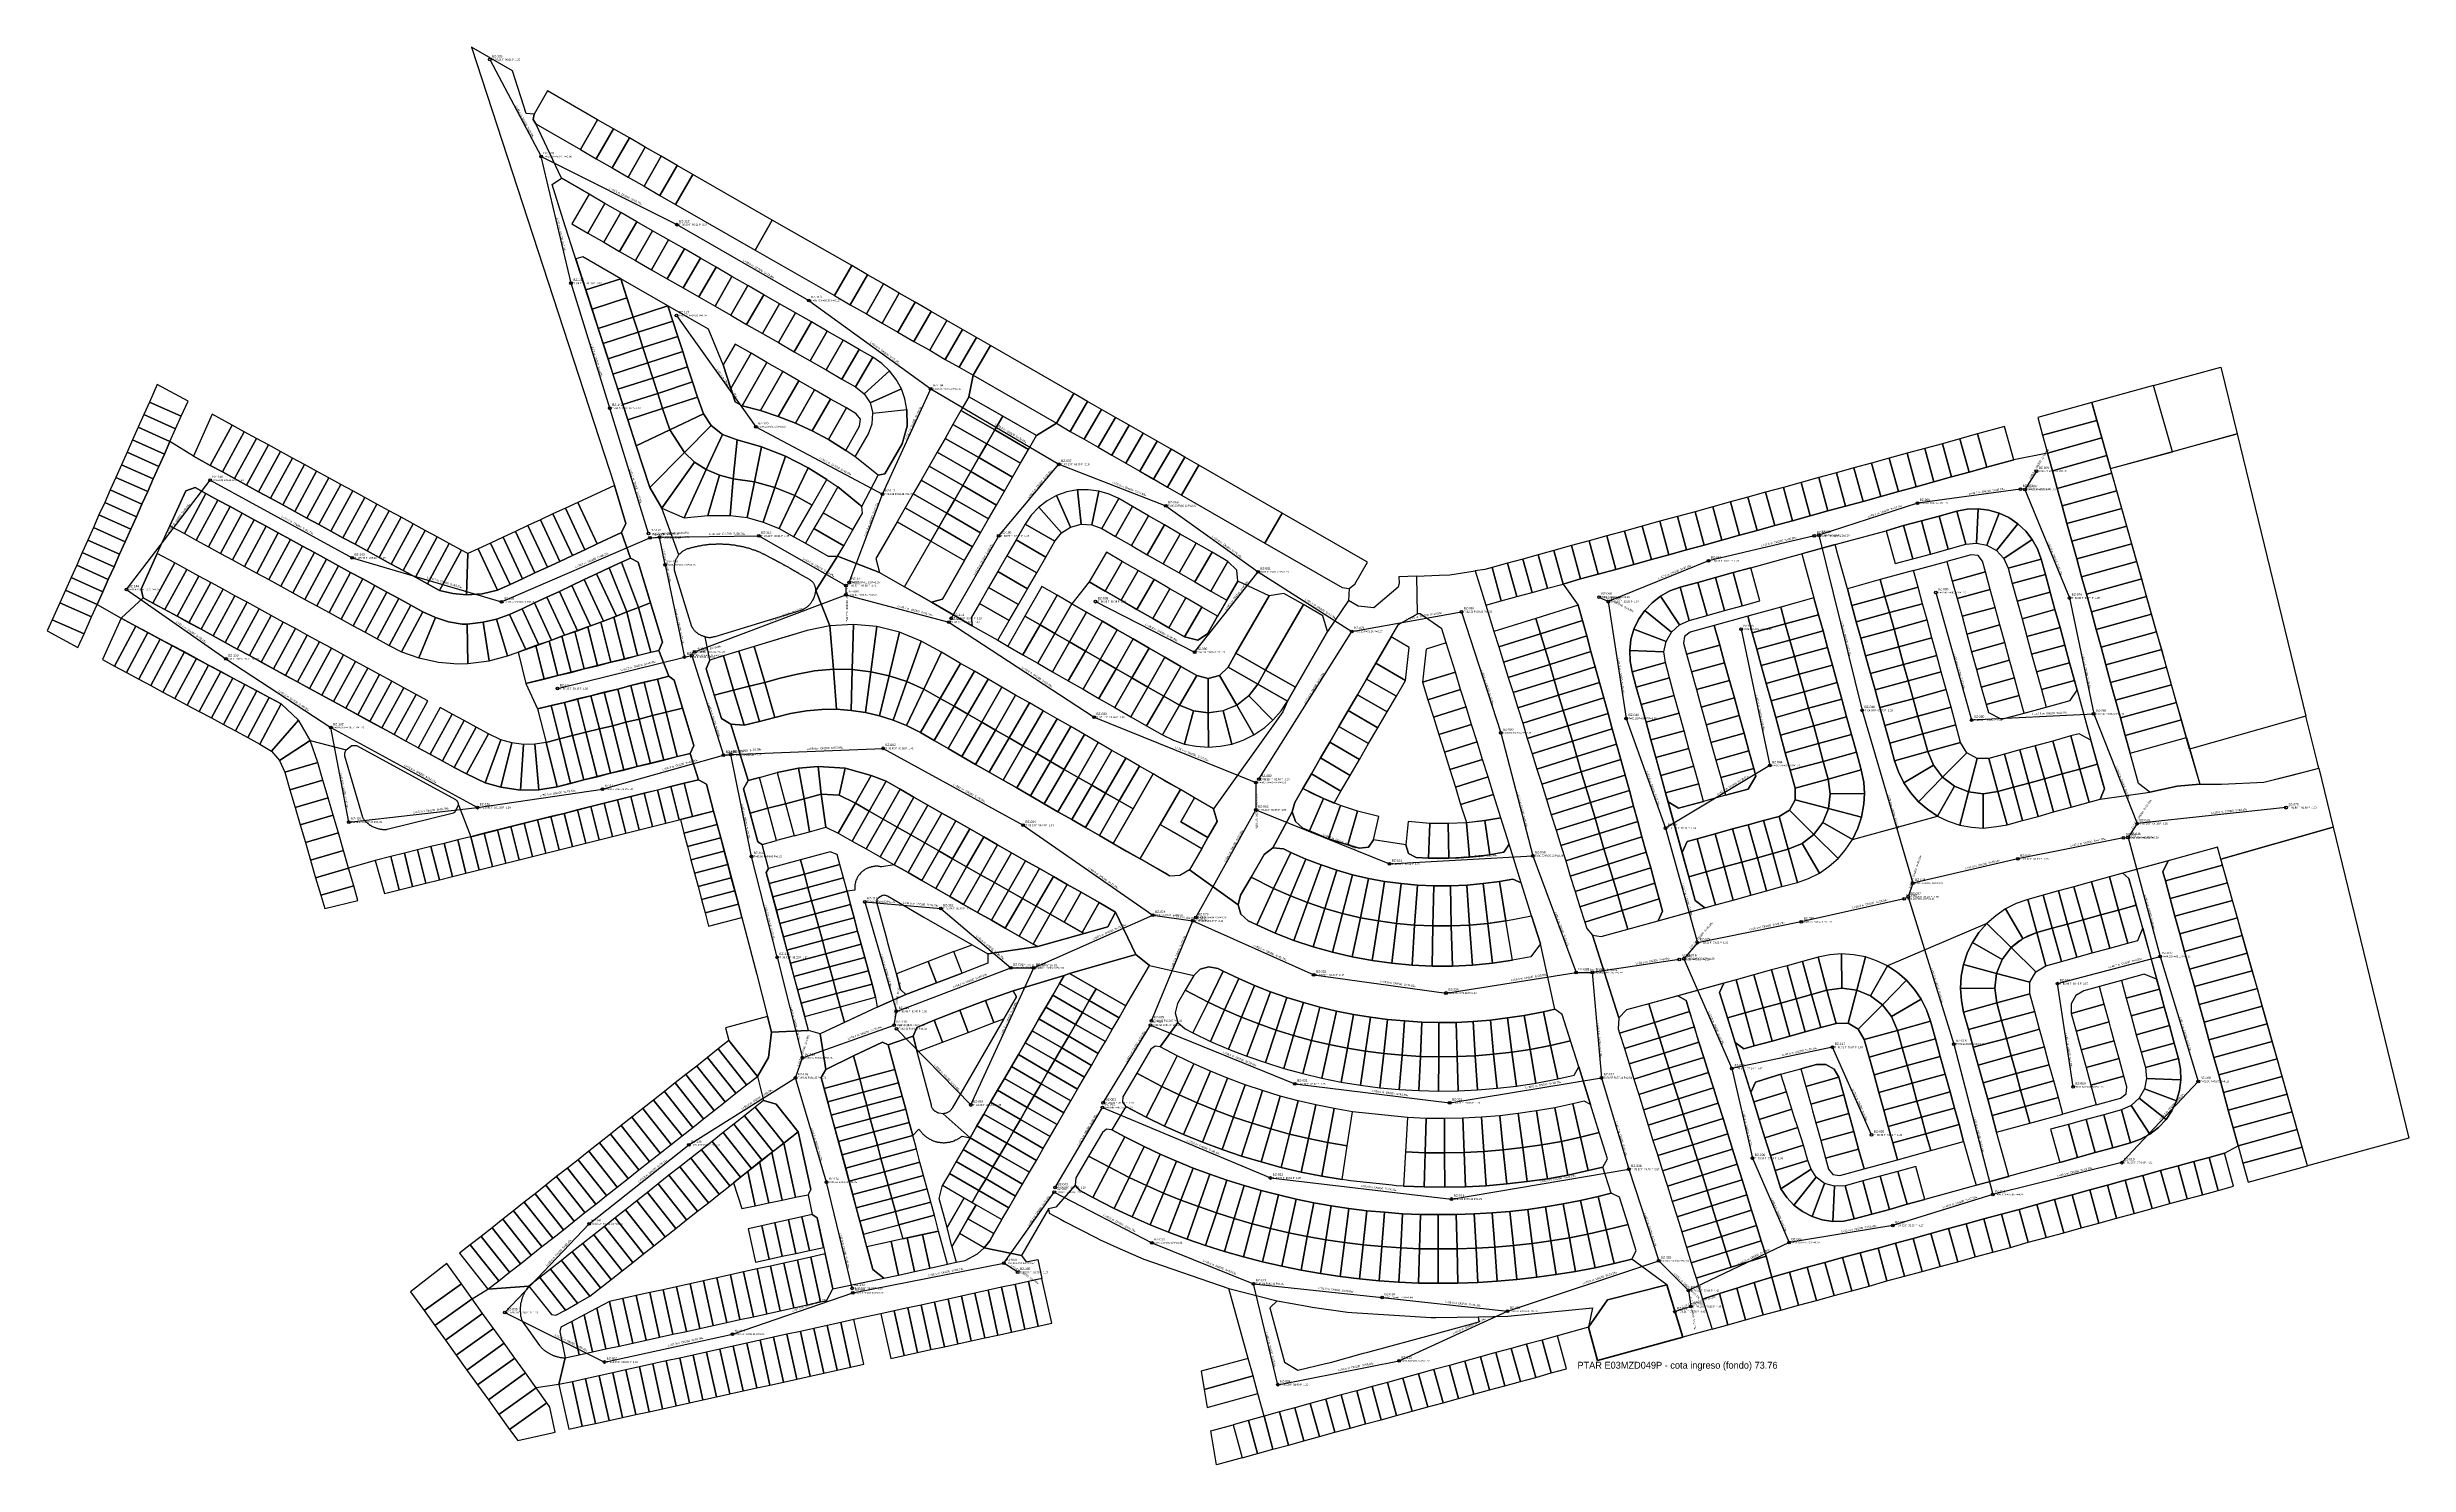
# Model space of a CAD drawing. Header units: metres. Extents: x 308147 to 309178, y 8622681 to 8623301.
import ezdxf

# ---------------------------------------------------------------- set-up
doc = ezdxf.new("R2010")
doc.units = ezdxf.units.M
doc.linetypes.add('DASHED2', pattern=[0.762, 0.635, -0.127])
for name, color, linetype in [('BUZONES', 2, 'Continuous'), ('CALLES', 8, 'Continuous'), ('COLECTOR_ORIENTAL_PROVISIONAL', 1, 'Continuous'), ('DESAGUE_DN200', 3, 'Continuous'), ('DESAGUE_DN250', 4, 'Continuous'), ('DESAGUE_DN315', 5, 'Continuous'), ('LOTES', 9, 'Continuous'), ('LOTES_SIN_RED', 6, 'Continuous'), ('PTAR', 1, 'Continuous'), ('TEXTO_BUZONES', 7, 'Continuous'), ('TEXTO_TRAMOS', 7, 'Continuous')]:
    doc.layers.add(name, color=color, linetype=linetype)

msp = doc.modelspace()

# ---------------------------------------------------------------- linework, layer by layer
at = {"layer": 'BUZONES'}
for centre in [(308339.9, 8623295.3), (308362.4, 8623253), (308421.6, 8623223.2), (308375.4, 8623197.6), (308479.3, 8623190.1), (308421.5, 8623183.5), (308532.5, 8623151.5), (308392.4, 8623143), (308456.1, 8623134.9), (308588.5, 8623118.5), (308217.8, 8623111.6), (309008.5, 8623107.6), (309010.5, 8623107.5), (309015.5, 8623115.5), (308511.5, 8623105.5), (308635.2, 8623100.4), (308963.5, 8623101.5), (308409.3, 8623088.3), (308409.9, 8623086.4), (308414, 8623086.7), (308457.4, 8623087.2), (308562.2, 8623087.2), (308918.5, 8623087.2), (308920.5, 8623087.5), (308279.8, 8623077.6), (308872.3, 8623076.3), (308416.5, 8623074.6), (308495.5, 8623065.5), (308496.9, 8623066.9), (308675.5, 8623071.5), (308181.2, 8623063.8), (308345.1, 8623058.4), (308495.5, 8623061.5), (308604.5, 8623058.5), (308824.5, 8623060.5), (308828.5, 8623058.5), (308971.5, 8623062.5), (309029.9, 8623060.1), (308540.5, 8623049.5), (308541.5, 8623051.2), (308716.5, 8623045.5), (308764.4, 8623054.1), (308886.5, 8623046.5), (308428.2, 8623035), (308429.4, 8623036.6), (308647.8, 8623036.4), (308224.6, 8623033.5), (308425, 8623034.3), (308369.5, 8623020.5), (308270.5, 8623003.5), (308603.9, 8623008), (308836.3, 8623007.5), (308939.4, 8623011), (308987.2, 8623006.8), (309040.5, 8623009.5), (308511.7, 8622994.4), (308781.5, 8623001.2), (308442, 8622991.4), (308445.2, 8622991.7), (308899, 8622986.9), (308389.1, 8622976.6), (308674.5, 8622979.5), (308675.9, 8622980.9), (308334.5, 8622968.5), (308674.5, 8622967.5), (309124.5, 8622968.5), (308278.3, 8622962.2), (308572.9, 8622960.8), (308853.5, 8622959.5), (309053.5, 8622955.3), (309055.5, 8622955.5), (309059.5, 8622961.5), (308454.2, 8622947.2), (308732.9, 8622943.9), (308795.5, 8622947.5), (309007.4, 8622946.1), (308961.5, 8622935.5), (308503.7, 8622927.4), (308536.9, 8622924.4), (308629.5, 8622921.5), (308957.7, 8622928.7), (308959.5, 8622929.5), (308647, 8622919), (308648.3, 8622920.5), (308912.8, 8622918.6), (308465.4, 8622903.1), (308859.5, 8622902.2), (308861.5, 8622902.5), (308867.5, 8622909.5), (309069.5, 8622903.5), (308567.5, 8622898.5), (308577.5, 8622898.5), (308699.8, 8622895.4), (308814.5, 8622896.5), (308821.5, 8622896.5), (309024.7, 8622891.6), (308757.6, 8622887.5), (308516.5, 8622873.5), (308517.5, 8622879.5), (308517.6, 8622871.9), (308628.5, 8622873.5), (308629, 8622875.4), (308476.5, 8622859.2), (308926.4, 8622863.8), (308979.4, 8622865.2), (308473.5, 8622850.5), (308825.5, 8622850.5), (308882.5, 8622854.5), (309086.2, 8622848.9), (308550, 8622838.6), (308607.9, 8622839.5), (308691.6, 8622847.8), (308759.2, 8622839.5), (309031.5, 8622846.5), (308607.5, 8622837.5), (308426.9, 8622821.2), (308943.5, 8622825.5), (308837.5, 8622810.5), (308891.5, 8622815.3), (309052.8, 8622813.4), (308487, 8622804.9), (308586.5, 8622800.5), (308586.9, 8622802.5), (308680.9, 8622806.7), (308760, 8622797.5), (308996.5, 8622799.5), (308383.3, 8622786.7), (308629.1, 8622778.4), (308907.5, 8622778.5), (308952.8, 8622785.9), (308564.5, 8622769.5), (308850.5, 8622770.5), (308498.2, 8622758.5), (308498.5, 8622756.5), (308570.5, 8622765.5), (308673.5, 8622760.5), (308863.5, 8622757.5), (308346.5, 8622747.9), (308729.7, 8622754.5), (308784.5, 8622748.5), (308857.6, 8622748.3), (308864.5, 8622750.5), (308445.9, 8622738.5), (308390, 8622726.3), (308737.1, 8622726.8), (308684.1, 8622716.4)]:
    msp.add_circle(centre, 0.6, dxfattribs=at)
at = {"layer": 'CALLES'}
for points in [[(308479.2, 8622871.1), (308479.2, 8622871.1), (308460.6, 8622940.1), (308461.6, 8622941.9), (308458.9, 8622952.4), (308457, 8622953.5), (308450.8, 8622976.7), (308452.8, 8622980.4), (308445.2, 8623005), (308441.1, 8623007.5), (308434.5, 8623029.2), (308436, 8623033), (308434, 8623043.1), (308433.7, 8623043.2), (308433.4, 8623043.3), (308433.1, 8623043.4), (308432.8, 8623043.5), (308432.6, 8623043.6), (308432.3, 8623043.7), (308432, 8623043.8), (308431.8, 8623044), (308431.5, 8623044.1), (308431.2, 8623044.2), (308431, 8623044.4), (308430.8, 8623044.6), (308430.5, 8623044.8), (308430.3, 8623044.9), (308430.1, 8623045.1), (308429.8, 8623045.3), (308429.6, 8623045.6), (308429.4, 8623045.8), (308429.2, 8623046), (308429.1, 8623046.2), (308428.9, 8623046.5), (308428.7, 8623046.7), (308428.5, 8623047), (308428.4, 8623047.2), (308428.2, 8623047.5), (308420.7, 8623071.6), (308420.7, 8623071.9), (308420.6, 8623072.1), (308420.6, 8623072.4), (308420.6, 8623072.7), (308420.6, 8623073), (308420.6, 8623073.3), (308420.6, 8623073.6), (308420.6, 8623073.9), (308420.6, 8623074.2), (308420.6, 8623074.5), (308420.7, 8623074.8), (308420.7, 8623075.1), (308420.8, 8623075.3), (308420.9, 8623075.6), (308420.9, 8623075.9), (308421, 8623076.2), (308421.1, 8623076.5), (308421.2, 8623076.7), (308421.3, 8623077), (308421.5, 8623077.3), (308421.6, 8623077.5), (308421.7, 8623077.8), (308421.9, 8623078), (308422, 8623078.3), (308422.2, 8623078.5), (308422.4, 8623078.8), (308422.5, 8623079), (308415, 8623099.4), (308409.8, 8623108.3), (308403.9, 8623126.6), (308400.2, 8623138), (308398, 8623144.6), (308378, 8623206.6), (308372, 8623225.3), (308367.1, 8623240.7), (308371.2, 8623243.5), (308360, 8623267.2), (308358.8, 8623269.1), (308359.3, 8623271.4), (308355.8, 8623271.8), (308349.8, 8623290.4), (308331.9, 8623300.7), (308394.4, 8623109.2), (308399.3, 8623092.7), (308397.5, 8623088.7), (308401.4, 8623077.5), (308404.8, 8623075.7), (308415.4, 8623040.8), (308413.8, 8623037.2), (308418.2, 8623025.9), (308420.4, 8623024.2), (308429, 8622995.6), (308427.5, 8622992.2), (308431.1, 8622980.7), (308434.6, 8622978.7), (308437.7, 8622966.9), (308439.2, 8622961.1), (308440.8, 8622955.3), (308448.5, 8622926.3), (308450, 8622920.5), (308456.5, 8622895.6), (308461.2, 8622877.2), (308463, 8622870.4), (308479.2, 8622871.1)], [(308491.8, 8623078.3), (308492.4, 8623079.2), (308494.5, 8623082.9), (308498.5, 8623089.8), (308502.7, 8623097.2), (308502.4, 8623100), (308509.6, 8623113.7), (308512.5, 8623114.3), (308520.1, 8623127.4), (308522.2, 8623135.2), (308522.1, 8623142.4), (308521.2, 8623147.1), (308519.7, 8623151.5), (308517.4, 8623155.6), (308514.5, 8623159.4), (308511.1, 8623162.6), (308507.2, 8623165.3), (308501.2, 8623168.7), (308494.3, 8623172.7), (308487.3, 8623176.7), (308480.4, 8623180.7), (308473.5, 8623184.7), (308466.5, 8623188.6), (308459.6, 8623192.6), (308452.7, 8623196.6), (308445.7, 8623200.6), (308438.8, 8623204.6), (308431.9, 8623208.6), (308424.9, 8623212.6), (308418, 8623216.6), (308411, 8623220.5), (308404.1, 8623224.5), (308397.2, 8623228.5), (308390.2, 8623232.5), (308383.3, 8623236.5), (308371.2, 8623243.5), (308360, 8623267.2), (308379.5, 8623256), (308386.4, 8623252), (308393.4, 8623248), (308400.3, 8623244), (308407.3, 8623240), (308414.2, 8623236), (308421.1, 8623232), (308455.8, 8623212.1), (308490.5, 8623192.2), (308497.4, 8623188.2), (308504.4, 8623184.2), (308511.3, 8623180.2), (308518.2, 8623176.2), (308525.2, 8623172.2), (308532.1, 8623168.3), (308538.9, 8623164.3), (308545, 8623160.9), (308551, 8623157.4), (308549.2, 8623148), (308545.7, 8623142), (308542.2, 8623135.9), (308538.8, 8623129.8), (308535.3, 8623123.8), (308531.8, 8623117.7), (308528.3, 8623111.6), (308524.8, 8623105.6), (308521.3, 8623099.5), (308517.8, 8623093.4), (308508.5, 8623077.3), (308510.2, 8623071.3), (308491.8, 8623078.3)], [(308509.6, 8623113.7), (308499.5, 8623121.7), (308495.4, 8623124.6), (308487.8, 8623129.3), (308480.7, 8623133.1), (308473.4, 8623136.4), (308465.9, 8623139.4), (308458.2, 8623142), (308450.1, 8623144.1), (308447.1, 8623145.8), (308445.2, 8623151.6), (308441.9, 8623161.9), (308435.5, 8623177.6), (308417.7, 8623187.8), (308419.9, 8623181.1), (308422, 8623174.4), (308424.2, 8623167.8), (308426.3, 8623161.1), (308428.5, 8623154.5), (308430.6, 8623147.8), (308433.2, 8623140.6), (308436.6, 8623135.4), (308441.5, 8623131.5), (308448, 8623129.2), (308458.6, 8623126.1), (308469.1, 8623122), (308479, 8623117), (308487.2, 8623111.9), (308492, 8623108.6), (308502.4, 8623100), (308509.6, 8623113.7)], [(308549.2, 8623148), (308551, 8623157.4), (308587.5, 8623136.4), (308578.7, 8623131.1), (308549.2, 8623148)], [(308401.4, 8623077.5), (308397.5, 8623088.7), (308386.8, 8623083.7), (308381.4, 8623081.2), (308376, 8623078.6), (308370.5, 8623076.1), (308365.1, 8623073.6), (308359.6, 8623071.1), (308354.2, 8623068.5), (308348.8, 8623066), (308343.3, 8623063.5), (308336.6, 8623061.9), (308329.8, 8623061.5), (308323.8, 8623062), (308317.9, 8623063.4), (308312.7, 8623066.3), (308307.4, 8623069.2), (308302.1, 8623072.1), (308296.9, 8623074.9), (308291.6, 8623077.8), (308286.3, 8623080.7), (308281.1, 8623083.6), (308275.8, 8623086.4), (308270.5, 8623089.3), (308265.3, 8623092.2), (308260, 8623095), (308254.7, 8623097.9), (308249.5, 8623100.8), (308244.2, 8623103.7), (308238.9, 8623106.5), (308233.6, 8623109.4), (308228.4, 8623112.3), (308223.1, 8623115.2), (308217.8, 8623118), (308210.5, 8623122), (308200.2, 8623128.5), (308197.8, 8623123), (308195.4, 8623117.6), (308192.9, 8623112.1), (308190.5, 8623106.6), (308188, 8623101.1), (308185.6, 8623095.6), (308183.1, 8623090.2), (308180.7, 8623084.7), (308178.2, 8623079.2), (308175.8, 8623073.7), (308173.3, 8623068.2), (308170.9, 8623062.8), (308168.4, 8623057.3), (308178.9, 8623051.3), (308188.5, 8623060.2), (308187.6, 8623064), (308194.7, 8623079.6), (308200.1, 8623091.6), (308207.1, 8623106.9), (308211.3, 8623108.4), (308215.9, 8623105.8), (308221.2, 8623102.9), (308226.5, 8623100.1), (308231.7, 8623097.2), (308237, 8623094.3), (308242.3, 8623091.5), (308247.5, 8623088.6), (308252.8, 8623085.7), (308258.1, 8623082.8), (308263.3, 8623080), (308268.6, 8623077.1), (308273.9, 8623074.2), (308279.1, 8623071.3), (308284.4, 8623068.5), (308289.7, 8623065.6), (308294.9, 8623062.7), (308300.2, 8623059.9), (308305.5, 8623057), (308310.7, 8623054.1), (308316.2, 8623051.6), (308321.9, 8623049.7), (308327.8, 8623048.7), (308330.1, 8623048.6), (308337, 8623049.5), (308342.9, 8623050.8), (308348.5, 8623052.9), (308354, 8623055.4), (308359.4, 8623058), (308364.8, 8623060.5), (308370.3, 8623063), (308375.7, 8623065.6), (308380.9, 8623068), (308386.6, 8623070.6), (308392.1, 8623073.2), (308397.5, 8623075.7), (308401.4, 8623077.5)], [(308553.8, 8623057.7), (308550.2, 8623051.4), (308550.6, 8623048), (308532.8, 8623058.3), (308537.6, 8623059.6), (308547.3, 8623076.5), (308550.8, 8623082.5), (308554.3, 8623088.6), (308557.8, 8623094.7), (308561.3, 8623100.7), (308564.7, 8623106.8), (308568.2, 8623112.9), (308571.7, 8623119), (308575.2, 8623125), (308578.7, 8623131.1), (308587.5, 8623136.4), (308593.5, 8623132.9), (308599.6, 8623129.5), (308605.7, 8623126), (308611.7, 8623122.5), (308617.8, 8623119), (308623.9, 8623115.5), (308629.8, 8623112.2), (308636, 8623108.5), (308642.1, 8623105), (308678.5, 8623084.1), (308712.3, 8623064.7), (308715.3, 8623064.3), (308715, 8623059), (308705.9, 8623045.4), (308703.8, 8623052.3), (308695.3, 8623057.2), (308686.8, 8623062), (308680.3, 8623061.1), (308666.6, 8623067.4), (308666.2, 8623072.2), (308662.3, 8623076.1), (308655.4, 8623080.1), (308648.5, 8623084.1), (308641.5, 8623088), (308634.6, 8623092), (308627.7, 8623096), (308620.7, 8623100), (308614.7, 8623103.5), (308610.5, 8623105.5), (308606, 8623106.8), (308601.3, 8623107.4), (308596.6, 8623107.3), (308592, 8623106.4), (308587.5, 8623104.8), (308583.4, 8623102.6), (308579.7, 8623099.7), (308576.4, 8623096.3), (308573.8, 8623092.4), (308569.8, 8623085.5), (308565.8, 8623078.5), (308561.8, 8623071.6), (308557.8, 8623064.7), (308553.8, 8623057.7)], [(308830.2, 8623003), (308832.1, 8622996.2), (308833.9, 8622989.5), (308835.8, 8622982.7), (308837.7, 8622976), (308839.5, 8622969.2), (308841.4, 8622962.5), (308843.2, 8622955.7), (308845.1, 8622949), (308847, 8622942.2), (308848.8, 8622935.5), (308850.7, 8622928.7), (308852.2, 8622923.3), (308850.3, 8622919.1), (308870.7, 8622924.7), (308866.4, 8622928), (308863.6, 8622938.3), (308861.7, 8622945), (308853.5, 8622974.9), (308851.4, 8622982.6), (308849.2, 8622990.4), (308847.1, 8622998.1), (308845, 8623005.8), (308842.9, 8623013.5), (308840.7, 8623021.2), (308838.9, 8623027.9), (308838, 8623032.5), (308837.9, 8623037.2), (308838.4, 8623041.9), (308839.7, 8623046.4), (308841.7, 8623050.7), (308844.4, 8623054.6), (308847.6, 8623058), (308851.3, 8623060.9), (308855.4, 8623063.2), (308859.9, 8623064.8), (308867.6, 8623066.9), (308875.3, 8623069), (308883, 8623071.2), (308890.7, 8623073.3), (308909.1, 8623078.4), (308931.4, 8623084.5), (308949.8, 8623089.5), (308957.5, 8623091.7), (308965.3, 8623093.8), (308973, 8623095.9), (308980.7, 8623098), (308985.3, 8623098.9), (308990, 8623099.1), (308994.7, 8623098.5), (308999.2, 8623097.2), (309003.5, 8623095.2), (309007.4, 8623092.5), (309010.8, 8623089.3), (309013.7, 8623085.6), (309016, 8623081.5), (309017.6, 8623077.1), (309019.4, 8623070.4), (309021.5, 8623062.7), (309023.6, 8623055), (309025.8, 8623047.2), (309027.9, 8623039.5), (309030, 8623031.8), (309032.1, 8623024.1), (309040.3, 8622994.2), (309045.2, 8622976.7), (309043.3, 8622972.2), (309065.1, 8622975.3), (309060.1, 8622979), (309056.4, 8622992.3), (309054.3, 8623000), (309052.2, 8623007.7), (309050.1, 8623015.4), (309047.9, 8623023.2), (309045.8, 8623030.9), (309043.7, 8623038.6), (309041.6, 8623046.3), (309039.5, 8623054), (309037.3, 8623061.7), (309035.2, 8623069.4), (309033.1, 8623077.2), (309031, 8623084.9), (309028.8, 8623092.6), (309026.7, 8623100.3), (309024.6, 8623108), (309022.5, 8623115.7), (309020.4, 8623123.4), (309005.6, 8623120.5), (308993.8, 8623117.2), (308986.1, 8623115.1), (308978.4, 8623113), (308970.7, 8623110.8), (308963, 8623108.7), (308955.3, 8623106.6), (308947.5, 8623104.5), (308939.8, 8623102.3), (308932.1, 8623100.2), (308924.4, 8623098.1), (308916.7, 8623096), (308909, 8623093.8), (308901.3, 8623091.7), (308893.5, 8623089.6), (308885.8, 8623087.5), (308878.1, 8623085.4), (308870.4, 8623083.2), (308862.7, 8623081.1), (308855, 8623079), (308847.3, 8623076.9), (308839.6, 8623074.7), (308831.8, 8623072.6), (308824.1, 8623070.5), (308816.4, 8623068.4), (308808.7, 8623066.2), (308815.3, 8623057), (308817.2, 8623050.2), (308819.1, 8623043.5), (308820.9, 8623036.7), (308822.8, 8623030), (308824.6, 8623023.2), (308826.5, 8623016.5), (308828.4, 8623009.7), (308830.2, 8623003)], [(308491.8, 8623078.3), (308482.3, 8623063.3), (308482.3, 8623063.6), (308482.3, 8623063.8), (308482.3, 8623064.1), (308482.2, 8623064.4), (308482.2, 8623064.7), (308482.1, 8623065), (308482, 8623065.3), (308481.9, 8623065.6), (308481.8, 8623065.8), (308481.6, 8623066.1), (308481.5, 8623066.4), (308481.3, 8623066.6), (308481.1, 8623066.8), (308480.9, 8623067.1), (308480.7, 8623067.3), (308480.5, 8623067.5), (308480.3, 8623067.6), (308480, 8623067.8), (308479.8, 8623068), (308477.9, 8623069), (308477.7, 8623069.2), (308477.4, 8623069.3), (308477.2, 8623069.5), (308476.9, 8623069.6), (308476.7, 8623069.8), (308476.4, 8623069.9), (308476.1, 8623070.1), (308475.9, 8623070.2), (308475.6, 8623070.4), (308475.4, 8623070.5), (308475.1, 8623070.7), (308474.9, 8623070.9), (308474.6, 8623071), (308474.3, 8623071.2), (308474.1, 8623071.3), (308473.8, 8623071.5), (308473.6, 8623071.6), (308473.3, 8623071.7), (308473, 8623071.9), (308472.8, 8623072), (308472.5, 8623072.2), (308472.3, 8623072.3), (308472, 8623072.5), (308471.8, 8623072.6), (308471.5, 8623072.8), (308471.2, 8623072.9), (308471, 8623073.1), (308470.7, 8623073.2), (308470.5, 8623073.4), (308470.2, 8623073.5), (308469.9, 8623073.7), (308469.7, 8623073.8), (308469.4, 8623074), (308469.1, 8623074.1), (308468.9, 8623074.2), (308468.6, 8623074.4), (308468.4, 8623074.5), (308468.1, 8623074.7), (308467.8, 8623074.8), (308467.6, 8623075), (308467.3, 8623075.1), (308467.1, 8623075.3), (308466.8, 8623075.4), (308466.5, 8623075.5), (308466.3, 8623075.7), (308466, 8623075.8), (308465.7, 8623076), (308465.5, 8623076.1), (308465.2, 8623076.3), (308464.9, 8623076.4), (308464.7, 8623076.5), (308464.4, 8623076.7), (308464.2, 8623076.8), (308463.9, 8623077), (308463.6, 8623077.1), (308463.4, 8623077.2), (308463.1, 8623077.4), (308462.8, 8623077.5), (308462.6, 8623077.7), (308462.3, 8623077.8), (308462, 8623077.9), (308461.8, 8623078.1), (308461.5, 8623078.2), (308461.2, 8623078.3), (308461, 8623078.5), (308460.7, 8623078.6), (308460.5, 8623078.8), (308460.2, 8623078.9), (308459.9, 8623079), (308459.7, 8623079.2), (308459.4, 8623079.3), (308459.1, 8623079.4), (308458.9, 8623079.6), (308458.6, 8623079.7), (308458.3, 8623079.8), (308458.1, 8623080), (308457.8, 8623080.1), (308457.5, 8623080.2), (308457.2, 8623080.3), (308457, 8623080.4), (308456.7, 8623080.5), (308456.4, 8623080.6), (308456.1, 8623080.8), (308455.8, 8623080.9), (308455.6, 8623081), (308455.3, 8623081), (308455, 8623081.1), (308454.7, 8623081.2), (308454.4, 8623081.3), (308454.1, 8623081.4), (308453.8, 8623081.5), (308453.6, 8623081.6), (308453.3, 8623081.7), (308453, 8623081.8), (308452.7, 8623081.8), (308452.4, 8623081.9), (308452.1, 8623082), (308451.8, 8623082.1), (308451.5, 8623082.2), (308451.3, 8623082.2), (308451, 8623082.3), (308450.7, 8623082.4), (308450.4, 8623082.4), (308450.1, 8623082.5), (308449.8, 8623082.6), (308449.5, 8623082.6), (308449.2, 8623082.7), (308448.9, 8623082.7), (308448.6, 8623082.8), (308448.3, 8623082.8), (308448, 8623082.9), (308447.7, 8623082.9), (308447.5, 8623083), (308447.2, 8623083), (308446.9, 8623083.1), (308446.6, 8623083.1), (308446.3, 8623083.2), (308446, 8623083.2), (308445.7, 8623083.2), (308445.4, 8623083.3), (308445.1, 8623083.3), (308444.8, 8623083.3), (308444.5, 8623083.4), (308444.2, 8623083.4), (308443.9, 8623083.4), (308443.6, 8623083.4), (308443.3, 8623083.5), (308443, 8623083.5), (308442.7, 8623083.5), (308442.4, 8623083.5), (308442.1, 8623083.5), (308441.8, 8623083.5), (308441.5, 8623083.6), (308441.2, 8623083.6), (308440.9, 8623083.6), (308440.6, 8623083.6), (308440.3, 8623083.6), (308440, 8623083.6), (308439.7, 8623083.6), (308439.4, 8623083.6), (308439.1, 8623083.6), (308438.8, 8623083.6), (308438.5, 8623083.5), (308438.2, 8623083.5), (308437.9, 8623083.5), (308437.6, 8623083.5), (308437.3, 8623083.5), (308437, 8623083.5), (308436.7, 8623083.5), (308436.4, 8623083.4), (308436.1, 8623083.4), (308435.8, 8623083.4), (308435.5, 8623083.4), (308435.2, 8623083.3), (308434.9, 8623083.3), (308434.6, 8623083.3), (308434.4, 8623083.2), (308434.1, 8623083.2), (308433.8, 8623083.1), (308433.5, 8623083.1), (308433.2, 8623083.1), (308432.9, 8623083), (308432.6, 8623083), (308432.3, 8623082.9), (308432, 8623082.9), (308431.7, 8623082.8), (308431.4, 8623082.8), (308431.1, 8623082.7), (308430.8, 8623082.7), (308430.5, 8623082.6), (308430.2, 8623082.5), (308429.9, 8623082.5), (308429.6, 8623082.4), (308429.4, 8623082.3), (308429.1, 8623082.3), (308428.8, 8623082.2), (308428.5, 8623082.1), (308428.2, 8623082), (308427.9, 8623082), (308427.6, 8623081.9), (308427.3, 8623081.8), (308427, 8623081.7), (308426.8, 8623081.6), (308426.5, 8623081.6), (308426.2, 8623081.5), (308425.9, 8623081.4), (308425.6, 8623081.3), (308425.4, 8623081.1), (308425.1, 8623081), (308424.8, 8623080.9), (308424.6, 8623080.7), (308424.3, 8623080.6), (308424.1, 8623080.4), (308423.8, 8623080.2), (308423.6, 8623080), (308423.4, 8623079.8), (308423.2, 8623079.6), (308422.9, 8623079.4), (308422.7, 8623079.2), (308422.5, 8623079), (308415, 8623099.4), (308424.8, 8623095.1), (308435.1, 8623096.2), (308444.9, 8623096.2), (308452.3, 8623095.2), (308459.4, 8623093.2), (308466.3, 8623090.4), (308472.8, 8623086.8), (308477.8, 8623084), (308487.7, 8623078.3), (308491.8, 8623078.3)], [(308688.4, 8623015), (308686.3, 8623010.4), (308656, 8622968), (308647.8, 8622972.8), (308641.6, 8622976.4), (308629.7, 8622983.2), (308623.7, 8622986.6), (308617.7, 8622990.1), (308611.7, 8622993.5), (308605.7, 8622997), (308599.7, 8623000.4), (308593.7, 8623003.9), (308587.7, 8623007.3), (308581.7, 8623010.8), (308575.6, 8623014.3), (308569.6, 8623017.7), (308563.6, 8623021.2), (308557.6, 8623024.6), (308551.6, 8623028.1), (308545.6, 8623031.5), (308537.2, 8623036.4), (308528.4, 8623041.3), (308518.9, 8623045.1), (308509, 8623047.6), (308498.8, 8623048.5), (308488.5, 8623048), (308482.3, 8623063.3), (308491.8, 8623078.3), (308510.2, 8623071.3), (308521.1, 8623065), (308532.8, 8623058.3), (308550.6, 8623048), (308561.9, 8623041.6), (308566.2, 8623039.1), (308572.8, 8623035.3), (308579.3, 8623031.6), (308585.7, 8623027.9), (308592.6, 8623023.9), (308599.1, 8623020.2), (308606, 8623016.2), (308612.9, 8623012.2), (308619.9, 8623008.2), (308626.8, 8623004.2), (308633.7, 8623000.3), (308638.5, 8622998), (308643.4, 8622996.3), (308648.5, 8622995.3), (308653.8, 8622994.9), (308659, 8622995.3), (308664.1, 8622996.3), (308669, 8622998), (308673.7, 8623000.3), (308678.4, 8623003.5), (308682, 8623006.7), (308685.6, 8623010.8), (308688.4, 8623015)], [(308939.1, 8622964.3), (308937.5, 8622959.6), (308935.2, 8622954.6), (308972.3, 8622964.8), (308968, 8622967.7), (308964, 8622971.1), (308960.5, 8622975.1), (308957.6, 8622979.4), (308955.3, 8622984.1), (308953.5, 8622989), (308951.4, 8622996.7), (308949.3, 8623004.4), (308947.1, 8623012.2), (308945, 8623019.9), (308943, 8623027.1), (308940.9, 8623034.8), (308938.8, 8623042.5), (308936.8, 8623049.7), (308934.9, 8623056.8), (308932.9, 8623064.1), (308928.6, 8623079.6), (308927.6, 8623083.4), (308913, 8623079.4), (308914, 8623075.6), (308918.3, 8623060.1), (308920.3, 8623052.8), (308922.3, 8623045.7), (308924.3, 8623038.5), (308926.4, 8623030.8), (308928.5, 8623023.1), (308930.5, 8623015.9), (308932.6, 8623008.2), (308934.7, 8623000.4), (308936.9, 8622992.7), (308939, 8622985), (308940.1, 8622979.7), (308940.4, 8622974.7), (308940.1, 8622970.1), (308939.1, 8622964.3)], [(308665.8, 8623036), (308680.3, 8623061.1), (308666.6, 8623067.4), (308661.8, 8623059.1), (308657.8, 8623052.2), (308653.4, 8623044.5), (308649.2, 8623041.6), (308643.4, 8623043.1), (308636.5, 8623047.1), (308629.5, 8623051.1), (308622.6, 8623055.1), (308608.7, 8623063.1), (308601.8, 8623067.1), (308594.2, 8623057.6), (308600.6, 8623053.9), (308607.6, 8623049.9), (308614, 8623046.2), (308621, 8623042.2), (308627.9, 8623038.2), (308634.8, 8623034.2), (308641.8, 8623030.2), (308648.7, 8623026.3), (308653.7, 8623024.9), (308658.7, 8623026.3), (308662.4, 8623029.9), (308665.8, 8623036)], [(308657.7, 8622962.4), (308653.6, 8622955.4), (308650.9, 8622950.7), (308645.5, 8622941.3), (308666.8, 8622926), (308667.9, 8622930.2), (308672.5, 8622938.1), (308678.2, 8622948), (308681.9, 8622950.9), (308690.4, 8622966.6), (308691.5, 8622970.8), (308695, 8622976.9), (308698.8, 8622983.3), (308702.8, 8622990.2), (308706.8, 8622997.1), (308710.8, 8623004), (308714.9, 8623010.9), (308718.9, 8623017.8), (308722.9, 8623024.7), (308726.9, 8623031.6), (308733.6, 8623043.1), (308736.8, 8623048.5), (308745.1, 8623053.2), (308744.8, 8623069.6), (308737, 8623069.3), (308737.1, 8623066.7), (308736.7, 8623064.8), (308726.1, 8623055.8), (308719.3, 8623056.5), (308715, 8623059), (308705.9, 8623045.4), (308691.8, 8623021.1), (308688.4, 8623015), (308686.3, 8623010.4), (308656, 8622968), (308657.7, 8622962.4)], [(308744.8, 8623069.6), (308754.6, 8623070), (308759.3, 8623070.2), (308770.3, 8623071.9), (308775, 8623057), (308778.5, 8623045.5), (308780.6, 8623038.8), (308782.7, 8623032.1), (308784.8, 8623025.4), (308786.9, 8623018.8), (308789, 8623012.1), (308791.1, 8623005.4), (308793.1, 8622998.7), (308795.2, 8622992), (308797.3, 8622985.3), (308799.4, 8622978.7), (308801.5, 8622972), (308803.6, 8622965.3), (308805.7, 8622958.6), (308807.8, 8622951.9), (308809.9, 8622945.3), (308811.9, 8622938.6), (308814, 8622931.9), (308816.1, 8622925.2), (308818.2, 8622918.5), (308819.1, 8622915.7), (308821.6, 8622912.8), (308833.1, 8622876.7), (308832.8, 8622871.8), (308833.4, 8622869.9), (308835.5, 8622863.2), (308837.6, 8622856.6), (308839.7, 8622849.9), (308841.8, 8622843.2), (308843.9, 8622836.5), (308845.9, 8622829.8), (308848, 8622823.1), (308850.1, 8622816.5), (308852.2, 8622809.8), (308854.3, 8622803.1), (308856.4, 8622796.4), (308858.5, 8622789.7), (308860.6, 8622783.1), (308862.6, 8622776.4), (308864.7, 8622769.7), (308866.8, 8622763), (308869.6, 8622753.8), (308873.8, 8622740.7), (308861.1, 8622737.2), (308854, 8622760), (308838.7, 8622771.3), (308840.7, 8622774.9), (308837.1, 8622786.4), (308833.4, 8622798.3), (308829.7, 8622800), (308826.1, 8622811.4), (308828.1, 8622815), (308824.5, 8622826.5), (308820.7, 8622838.8), (308815.6, 8622855.2), (308808.4, 8622878.1), (308805.2, 8622880.4), (308798.8, 8622909), (308794.9, 8622921.3), (308790.4, 8622935.7), (308785.2, 8622952.5), (308781.5, 8622964.1), (308778.4, 8622974.3), (308776, 8622981.9), (308773.6, 8622989.6), (308771.2, 8622997.2), (308768.8, 8623004.8), (308766.4, 8623012.5), (308764, 8623020.1), (308761.7, 8623027.7), (308757.7, 8623040.5), (308755.8, 8623046.6), (308746.3, 8623053.2), (308745.1, 8623053.2), (308744.8, 8623069.6), (308744.8, 8623069.6)], [(309010.1, 8623009.8), (309019.8, 8623012.4), (309030.3, 8623015.3), (309033.3, 8623019.8), (309039.3, 8622998), (309034.2, 8623000.8), (309030.5, 8622999.8), (309022.7, 8622997.6), (309015, 8622995.5), (309008.2, 8622993.7), (309001.5, 8622991.8), (308994.7, 8622990), (308989.6, 8622989.9), (308985.1, 8622992.5), (308982.4, 8622997), (308980.3, 8623004.7), (308978.2, 8623012.4), (308976.1, 8623020.1), (308973.9, 8623027.9), (308972, 8623035), (308969.8, 8623042.7), (308967.7, 8623050.5), (308965.8, 8623057.6), (308963.8, 8623064.8), (308961.8, 8623072.1), (308976.3, 8623076.1), (308978.7, 8623067.5), (308980.8, 8623059.8), (308983, 8623052.1), (308985.1, 8623044.3), (308987.2, 8623036.6), (308989.3, 8623028.9), (308991.4, 8623021.2), (308993.6, 8623013.5), (308994.5, 8623010), (309000.3, 8623007.1), (309010.1, 8623009.8)], [(308431.1, 8622980.7), (308427.5, 8622992.2), (308404.3, 8622986.4), (308381, 8622980.6), (308369.3, 8622977.6), (308361.4, 8622976.3), (308353.4, 8622976.1), (308344.7, 8622977.4), (308337.9, 8622979.4), (308329.7, 8622983.2), (308324.4, 8622986), (308308.6, 8622994.7), (308303.3, 8622997.5), (308298.1, 8623000.4), (308292.8, 8623003.3), (308277, 8623011.9), (308261.2, 8623020.5), (308245.4, 8623029.1), (308234.9, 8623034.9), (308229.6, 8623037.8), (308224.3, 8623040.6), (308219.1, 8623043.5), (308213.8, 8623046.4), (308203.3, 8623052.1), (308192.7, 8623057.9), (308188.5, 8623060.2), (308178.9, 8623051.3), (308185.3, 8623047.8), (308217.1, 8623030.8), (308238.2, 8623019.5), (308248.8, 8623013.8), (308256.3, 8623006.7), (308261.5, 8622997.8), (308277.2, 8622993.8), (308279.6, 8622995.6), (308279.9, 8622995.6), (308280.2, 8622995.7), (308280.5, 8622995.7), (308280.8, 8622995.7), (308281.1, 8622995.7), (308281.4, 8622995.6), (308281.7, 8622995.6), (308282, 8622995.5), (308325, 8622972), (308325.2, 8622971.8), (308325.4, 8622971.6), (308325.6, 8622971.4), (308325.8, 8622971.1), (308325.9, 8622970.9), (308326, 8622970.6), (308326.1, 8622970.3), (308326.1, 8622970), (308326.2, 8622969.7), (308331.7, 8622955.8), (308360.8, 8622963.1), (308372.4, 8622966), (308384.1, 8622969), (308407.3, 8622974.8), (308424.8, 8622979.2), (308431.1, 8622980.7)], [(308488.5, 8623048), (308478.5, 8623045.9), (308455.4, 8623038.9), (308448.7, 8623036.9), (308442, 8623034.8), (308436, 8623033), (308434, 8623043.1), (308434.3, 8623043.1), (308434.6, 8623043), (308434.9, 8623043), (308435.1, 8623043), (308435.4, 8623042.9), (308435.7, 8623042.9), (308436, 8623042.9), (308436.3, 8623042.9), (308436.6, 8623043), (308436.9, 8623043), (308437.2, 8623043), (308437.5, 8623043.1), (308437.8, 8623043.2), (308438, 8623043.2), (308438.3, 8623043.3), (308476, 8623054.8), (308476.3, 8623054.9), (308476.6, 8623055.1), (308476.9, 8623055.2), (308477.1, 8623055.3), (308477.4, 8623055.5), (308477.6, 8623055.6), (308477.9, 8623055.8), (308478.1, 8623056), (308478.4, 8623056.1), (308478.6, 8623056.3), (308478.8, 8623056.5), (308479.1, 8623056.7), (308479.3, 8623056.9), (308479.5, 8623057.1), (308479.7, 8623057.3), (308479.9, 8623057.6), (308480.1, 8623057.8), (308480.3, 8623058), (308480.5, 8623058.3), (308480.6, 8623058.5), (308480.8, 8623058.8), (308480.9, 8623059), (308481.1, 8623059.3), (308481.2, 8623059.5), (308481.4, 8623059.8), (308481.5, 8623060.1), (308481.6, 8623060.4), (308481.7, 8623060.6), (308481.8, 8623060.9), (308481.9, 8623061.2), (308482, 8623061.5), (308482.1, 8623061.8), (308482.1, 8623062.1), (308482.2, 8623062.4), (308482.2, 8623062.7), (308482.3, 8623063), (308482.3, 8623063.3), (308488.5, 8623048)], [(308859.1, 8622968.2), (308854.6, 8622971), (308860.7, 8622948.9), (308863, 8622953.7), (308867.3, 8622954.9), (308875.1, 8622957), (308882.8, 8622959.2), (308889.6, 8622961), (308896.3, 8622962.9), (308903.1, 8622964.7), (308907.6, 8622967.4), (308910.1, 8622971.9), (308910.1, 8622977), (308907.9, 8622984.8), (308905.8, 8622992.5), (308903.7, 8623000.2), (308901.6, 8623007.9), (308899.6, 8623015.1), (308897.5, 8623022.8), (308895.3, 8623030.6), (308893.4, 8623037.7), (308891.4, 8623044.9), (308889.4, 8623052.2), (308874.8, 8623048.1), (308877.2, 8623039.5), (308879.3, 8623031.8), (308881.4, 8623024.1), (308883.6, 8623016.4), (308885.7, 8623008.7), (308887.8, 8623001), (308889.9, 8622993.3), (308892.1, 8622985.6), (308892.9, 8622982.3), (308889.6, 8622976.6), (308879.7, 8622973.9), (308870.1, 8622971.2), (308859.1, 8622968.2)], [(308413.8, 8623037.2), (308392.8, 8623032), (308381.2, 8623029.1), (308369.6, 8623026.2), (308355.7, 8623022.7), (308360.8, 8623011.6), (308360.8, 8623011.6), (308372.5, 8623014.5), (308384.1, 8623017.4), (308395.8, 8623020.3), (308401.6, 8623021.8), (308413.2, 8623024.7), (308418.2, 8623025.9), (308413.8, 8623037.2)], [(308451, 8623004.5), (308445.2, 8623005), (308452.8, 8622980.4), (308457.7, 8622981.7), (308465.5, 8622983.8), (308474.8, 8622985.8), (308483.4, 8622986.5), (308495.1, 8622985.7), (308506.5, 8622982.6), (308513.1, 8622980), (308519.2, 8622976.5), (308525.2, 8622973.1), (308531.3, 8622969.6), (308537.4, 8622966.1), (308543.5, 8622962.7), (308549.6, 8622959.2), (308555.7, 8622955.7), (308561.7, 8622952.3), (308567.8, 8622948.8), (308573.9, 8622945.3), (308580, 8622941.9), (308586.1, 8622938.4), (308592.1, 8622934.9), (308598.2, 8622931.5), (308606.1, 8622927), (308613.3, 8622922.9), (308622.1, 8622904.3), (308628.1, 8622899.6), (308647.4, 8622895.1), (308650.2, 8622897.9), (308654, 8622899), (308657.9, 8622898.2), (308660.3, 8622897), (308667.1, 8622893.8), (308674, 8622890.8), (308681, 8622888), (308688.1, 8622885.6), (308695.3, 8622883.3), (308702.5, 8622881.3), (308709.8, 8622879.6), (308717.2, 8622878.1), (308724.6, 8622876.9), (308732, 8622876), (308739.5, 8622875.3), (308747, 8622874.8), (308754.5, 8622874.7), (308762, 8622874.7), (308769.5, 8622875.1), (308777, 8622875.7), (308784.4, 8622876.6), (308791.8, 8622877.7), (308800.2, 8622879.3), (308805.2, 8622880.4), (308798.8, 8622909), (308794.7, 8622903.3), (308786.7, 8622901.8), (308777.9, 8622900.6), (308769.2, 8622899.7), (308760.4, 8622899.3), (308751.6, 8622899.3), (308742.8, 8622899.7), (308734, 8622900.5), (308725.3, 8622901.7), (308716.6, 8622903.3), (308708, 8622905.3), (308699.5, 8622907.7), (308691.2, 8622910.5), (308683, 8622913.7), (308674.9, 8622917.3), (308671.2, 8622919), (308668, 8622921.9), (308666.8, 8622926), (308645.5, 8622941.3), (308641.4, 8622938.9), (308637, 8622938.6), (308624, 8622946.1), (308612.2, 8622952.9), (308606.2, 8622956.3), (308600.2, 8622959.8), (308594.1, 8622963.3), (308588.1, 8622966.7), (308582.1, 8622970.2), (308576.1, 8622973.6), (308570.1, 8622977.1), (308564.1, 8622980.5), (308558.1, 8622984), (308552.1, 8622987.4), (308546.1, 8622990.9), (308540.1, 8622994.3), (308534, 8622997.8), (308528, 8623001.3), (308521.9, 8623004.4), (308516.1, 8623006.7), (308510.1, 8623008.6), (308504, 8623010.1), (308497.7, 8623011), (308491.3, 8623011.5), (308484.9, 8623011.4), (308478.3, 8623010.8), (308471.3, 8623009.6), (308464.5, 8623007.9), (308457.8, 8623006.2), (308451, 8623004.5)], [(308264.8, 8622988.2), (308261.5, 8622997.8), (308277.2, 8622993.8), (308277, 8622993.6), (308276.9, 8622993.3), (308276.8, 8622993.1), (308276.7, 8622992.8), (308276.6, 8622992.6), (308276.5, 8622992.3), (308276.5, 8622992), (308276.4, 8622991.8), (308276.4, 8622991.5), (308276.4, 8622991.2), (308284.3, 8622964.3), (308284.4, 8622964.1), (308284.6, 8622963.8), (308284.8, 8622963.6), (308284.9, 8622963.4), (308285.1, 8622963.1), (308285.3, 8622962.9), (308285.5, 8622962.7), (308285.7, 8622962.5), (308285.9, 8622962.2), (308286.2, 8622962), (308286.4, 8622961.8), (308286.6, 8622961.6), (308286.8, 8622961.5), (308287.1, 8622961.3), (308287.3, 8622961.1), (308287.6, 8622960.9), (308287.8, 8622960.8), (308288.1, 8622960.6), (308288.3, 8622960.5), (308288.6, 8622960.3), (308291.5, 8622959.3), (308291.8, 8622959.2), (308292.1, 8622959.1), (308292.4, 8622959.1), (308292.7, 8622959.1), (308293, 8622959), (308293.3, 8622959), (308293.6, 8622959), (308293.9, 8622959), (308294.2, 8622959), (308294.5, 8622959), (308294.8, 8622959), (308295.1, 8622959.1), (308324.1, 8622966.3), (308324.3, 8622966.4), (308324.6, 8622966.6), (308324.8, 8622966.7), (308325, 8622966.9), (308326.2, 8622969.7), (308331.7, 8622955.8), (308325.9, 8622954.4), (308320, 8622952.9), (308314.2, 8622951.5), (308308.4, 8622950), (308302.6, 8622948.6), (308296.7, 8622947.1), (308289.8, 8622945.4), (308278.2, 8622942.1), (308276, 8622949.8), (308273.8, 8622957.5), (308271.5, 8622965.2), (308269.3, 8622972.8), (308267, 8622980.5), (308264.8, 8622988.2), (308264.8, 8622988.2)], [(308837, 8622915.4), (308848.7, 8622918.6), (308875.3, 8622926), (308883.1, 8622928.1), (308890.8, 8622930.2), (308897.6, 8622932.1), (308904.3, 8622934), (308911.1, 8622935.8), (308915.9, 8622937.6), (308920.7, 8622939.9), (308925, 8622943), (308928.9, 8622946.3), (308931.9, 8622949.9), (308935.2, 8622954.6), (308972.3, 8622964.8), (308977, 8622962.6), (308982, 8622960.9), (308987.2, 8622960), (308992.3, 8622959.6), (308998.1, 8622960.2), (309002.7, 8622961), (309009.4, 8622962.9), (309016.2, 8622964.7), (309022.9, 8622966.6), (309030.6, 8622968.7), (309038.5, 8622970.9), (309043.3, 8622972.2), (309065.1, 8622975.3), (309077, 8622977.9), (309086.8, 8622978.7), (309096.3, 8622978.7), (309114.8, 8622979.6), (309138.8, 8622985.7), (309145.1, 8622959.9), (309096, 8622946), (309094.6, 8622951.2), (309077.3, 8622946.4), (309047.4, 8622938.2), (309039.6, 8622936.1), (309031.9, 8622933.9), (309025.2, 8622932.1), (309018.4, 8622930.2), (309011.7, 8622928.4), (309006.7, 8622926.6), (309002, 8622924.3), (308997.7, 8622921.3), (308993.8, 8622917.9), (308950.4, 8622899.4), (308945.7, 8622901.6), (308940.8, 8622903.3), (308935.6, 8622904.2), (308930.4, 8622904.6), (308925.2, 8622904.2), (308920.1, 8622903.2), (308913.3, 8622901.3), (308906.6, 8622899.4), (308899.8, 8622897.6), (308892.1, 8622895.5), (308884.3, 8622893.3), (308855.8, 8622885.4), (308846.2, 8622882.8), (308836.5, 8622880.1), (308833.1, 8622876.7), (308821.6, 8622912.8), (308825.4, 8622912.2), (308837, 8622915.4)], [(308790.4, 8622935.7), (308785.2, 8622952.5), (308782.9, 8622949), (308776.7, 8622947.9), (308767.8, 8622946.9), (308758.8, 8622946.4), (308749.9, 8622946.4), (308744.6, 8622946.7), (308741.2, 8622948.5), (308740, 8622952.2), (308725.9, 8622954.5), (308723.7, 8622951.3), (308719.8, 8622950.8), (308714.7, 8622952.2), (308706.2, 8622954.9), (308697.9, 8622958.3), (308695.1, 8622959.5), (308691.8, 8622962.4), (308690.4, 8622966.6), (308681.9, 8622950.9), (308686.6, 8622950.5), (308689.8, 8622948.9), (308696.3, 8622946), (308703, 8622943.5), (308709.9, 8622941.2), (308716.8, 8622939.2), (308723.8, 8622937.6), (308730.8, 8622936.3), (308738, 8622935.3), (308745.1, 8622934.6), (308752.3, 8622934.3), (308759.5, 8622934.3), (308766.7, 8622934.6), (308773.8, 8622935.3), (308781, 8622936.3), (308786.8, 8622937.3), (308790.4, 8622935.7)], [(308506.9, 8622891.4), (308508.4, 8622885.7), (308509.2, 8622881.4), (308521.6, 8622886.8), (308519.3, 8622889.1), (308517.5, 8622895.9), (308514, 8622908.8), (308513.5, 8622910.7), (308509, 8622927.2), (308509, 8622927.5), (308509.1, 8622927.8), (308509.1, 8622928.1), (308509.2, 8622928.3), (308509.3, 8622928.6), (308509.4, 8622928.8), (308509.5, 8622929), (308509.7, 8622929.3), (308511.4, 8622930.3), (308511.7, 8622930.3), (308512, 8622930.4), (308512.3, 8622930.3), (308512.5, 8622930.3), (308512.8, 8622930.2), (308513.1, 8622930.1), (308513.3, 8622930), (308513.6, 8622929.9), (308529.5, 8622920.7), (308550.6, 8622908.6), (308557.4, 8622904.7), (308579.3, 8622907.8), (308577.3, 8622908.9), (308571.2, 8622912.3), (308565.1, 8622915.8), (308559, 8622919.3), (308553, 8622922.7), (308546.9, 8622926.2), (308540.8, 8622929.7), (308534.7, 8622933.1), (308528.6, 8622936.6), (308522.6, 8622940.1), (308516.5, 8622943.5), (308511.2, 8622942.6), (308510.9, 8622942.7), (308510.6, 8622942.7), (308510.3, 8622942.8), (308510.1, 8622942.8), (308509.8, 8622942.8), (308509.5, 8622942.9), (308509.2, 8622942.9), (308508.9, 8622942.9), (308508.6, 8622942.9), (308508.3, 8622942.9), (308508, 8622942.8), (308507.7, 8622942.8), (308507.4, 8622942.8), (308507.1, 8622942.7), (308506.8, 8622942.7), (308506.5, 8622942.6), (308506.3, 8622942.5), (308506, 8622942.4), (308505.7, 8622942.3), (308505.4, 8622942.2), (308505.1, 8622942.1), (308504.9, 8622942), (308504.6, 8622941.9), (308504.3, 8622941.8), (308504.1, 8622941.6), (308503.8, 8622941.5), (308503.6, 8622941.3), (308503.3, 8622941.1), (308503.1, 8622941), (308502.9, 8622940.8), (308502.6, 8622940.6), (308502.4, 8622940.4), (308502.2, 8622940.2), (308502, 8622940), (308501.8, 8622939.8), (308501.6, 8622939.5), (308501.4, 8622939.3), (308501.2, 8622939.1), (308501, 8622938.8), (308500.9, 8622938.6), (308500.7, 8622938.4), (308500.6, 8622938.1), (308500.4, 8622937.8), (308500.3, 8622937.6), (308500.2, 8622937.3), (308500, 8622937), (308499.9, 8622936.8), (308499.8, 8622936.5), (308499.7, 8622936.2), (308499.7, 8622935.9), (308499.6, 8622935.6), (308499.5, 8622935.4), (308499.5, 8622935.1), (308499.4, 8622934.8), (308499.4, 8622934.5), (308499.3, 8622934.2), (308499.3, 8622933.9), (308499.3, 8622933.6), (308499.3, 8622933.3), (308499.3, 8622933), (308499.3, 8622932.7), (308499.3, 8622932.4), (308496, 8622932), (308497.5, 8622926.2), (308499.1, 8622920.4), (308500.6, 8622914.6), (308502.2, 8622908.8), (308503.8, 8622903), (308505.3, 8622897.2), (308506.9, 8622891.4)], [(308895.3, 8622779.3), (308897.4, 8622772.6), (308899.9, 8622763.4), (308907.6, 8622765.6), (308915.4, 8622767.7), (308923.1, 8622769.8), (308930.8, 8622771.9), (308938.5, 8622774), (308946.3, 8622776.1), (308954, 8622778.2), (308961.7, 8622780.3), (308969.4, 8622782.5), (308977.1, 8622784.6), (308984.8, 8622786.7), (308992.5, 8622788.8), (309000.3, 8622790.9), (309008, 8622793), (309015.7, 8622795.1), (309023.4, 8622797.3), (309031.1, 8622799.4), (309038.8, 8622801.5), (309046.6, 8622803.6), (309054.3, 8622805.7), (309062, 8622807.8), (309069.7, 8622809.9), (309077.4, 8622812), (309084.2, 8622813.9), (309090.9, 8622815.7), (309097.7, 8622817.6), (309103.6, 8622820.8), (309101.5, 8622828.6), (309099.3, 8622836.3), (309097.2, 8622844), (309095.1, 8622851.7), (309093, 8622859.4), (309090.8, 8622867.1), (309088.7, 8622874.8), (309086.6, 8622882.5), (309084.5, 8622890.3), (309082.4, 8622898), (309080.2, 8622905.7), (309078.1, 8622913.4), (309076, 8622921.1), (309073.9, 8622928.8), (309071.8, 8622936.5), (309070.7, 8622940.5), (309073.1, 8622945.2), (309053.2, 8622939.8), (309055.9, 8622937.6), (309059.1, 8622925.9), (309061, 8622919.1), (309069.2, 8622889.2), (309071.3, 8622881.5), (309073.6, 8622873.3), (309075.7, 8622865.6), (309077.6, 8622858.9), (309078.4, 8622854.3), (309078.6, 8622849.6), (309078, 8622844.9), (309076.7, 8622840.4), (309074.7, 8622836.1), (309072.1, 8622832.2), (309068.8, 8622828.8), (309065.1, 8622825.9), (309061, 8622823.6), (309056.6, 8622822), (309048.9, 8622819.9), (309041.2, 8622817.8), (309033.4, 8622815.6), (309025.7, 8622813.5), (309007.3, 8622808.5), (308985.2, 8622802.4), (308966.7, 8622797.3), (308959, 8622795.2), (308951.3, 8622793), (308943.6, 8622790.9), (308935.9, 8622788.8), (308931.3, 8622787.9), (308926.6, 8622787.7), (308921.9, 8622788.4), (308917.5, 8622789.8), (308913.3, 8622792), (308909.6, 8622794.8), (308906.5, 8622798.1), (308903.9, 8622801.9), (308901.4, 8622809.9), (308899.3, 8622816.5), (308896.9, 8622824.2), (308894.4, 8622832.3), (308892, 8622840), (308883.9, 8622865.9), (308880.5, 8622876.7), (308877.1, 8622887.7), (308878.9, 8622891.8), (308858.9, 8622886.3), (308862.5, 8622884.2), (308864, 8622879.5), (308865.9, 8622873), (308868.1, 8622866.1), (308870.2, 8622859.4), (308872.3, 8622852.8), (308874.4, 8622846.1), (308876.5, 8622839.4), (308878.6, 8622832.7), (308880.7, 8622826), (308882.7, 8622819.3), (308884.8, 8622812.7), (308886.9, 8622805.9), (308889, 8622799.3), (308891.1, 8622792.6), (308893.2, 8622785.9), (308895.3, 8622779.3)], [(308486.7, 8622854.1), (308498.8, 8622860), (308511.5, 8622866), (308514, 8622864.9), (308524.9, 8622868.6), (308526.5, 8622872.5), (308534, 8622875.6), (308545.2, 8622880), (308556.4, 8622884.2), (308568.5, 8622888.5), (308590.8, 8622895.1), (308593.2, 8622896.1), (308622.1, 8622904.3), (308613.3, 8622922.9), (308609.9, 8622916.4), (308599.5, 8622913.5), (308579.3, 8622907.8), (308557.4, 8622904.7), (308557.5, 8622900.6), (308546.2, 8622896.2), (308535, 8622891.9), (308521.6, 8622886.8), (308509.2, 8622881.4), (308484.3, 8622869.7), (308486.7, 8622854.1)], [(308983.6, 8622899.9), (308985.4, 8622905.3), (308987.5, 8622909.6), (308990.4, 8622913.9), (308993.8, 8622917.9), (308950.4, 8622899.4), (308954.8, 8622896.5), (308958.8, 8622893.1), (308962.2, 8622889.1), (308965.2, 8622884.8), (308967.5, 8622880.1), (308969.2, 8622875.2), (308971.4, 8622867.5), (308973.5, 8622859.8), (308975.6, 8622852), (308977.8, 8622844.3), (308979.7, 8622837.2), (308981.7, 8622830), (308983.7, 8622822.7), (308988, 8622807.3), (308989.2, 8622803.5), (309003.5, 8622807.4), (309002.4, 8622811.2), (308998.1, 8622826.7), (308996.1, 8622834), (308994.2, 8622841.1), (308992.2, 8622848.3), (308990.1, 8622856), (308987.9, 8622863.8), (308985.8, 8622871.5), (308983.7, 8622879.2), (308982.7, 8622884.3), (308982.3, 8622889.5), (308982.6, 8622894.8), (308983.6, 8622899.9)], [(309055.4, 8622909.3), (309059.8, 8622910.5), (309061.9, 8622915.8), (309068, 8622893.5), (309062.5, 8622895.7), (309052.6, 8622893), (309043, 8622890.3), (309036.2, 8622888.5), (309032.7, 8622886.4), (309030.6, 8622882.8), (309030.6, 8622878.6), (309032.8, 8622870.9), (309035, 8622862.7), (309037.2, 8622855), (309039.3, 8622847.2), (309041.6, 8622838.6), (309027.1, 8622834.6), (309025.1, 8622841.9), (309023.1, 8622849.1), (309021.1, 8622856.2), (309019, 8622864), (309016.9, 8622871.7), (309014.8, 8622879.4), (309012.6, 8622887.1), (309012.6, 8622892.3), (309015.2, 8622896.8), (309019.6, 8622899.4), (309026.4, 8622901.3), (309033.1, 8622903.2), (309039.9, 8622905), (309047.6, 8622907.1), (309055.4, 8622909.3)], [(308549.7, 8622824.3), (308552.7, 8622829.5), (308555.7, 8622834.6), (308558.7, 8622839.8), (308561.7, 8622845), (308564.7, 8622850.2), (308567.8, 8622855.4), (308570.8, 8622860.6), (308573.8, 8622865.8), (308576.8, 8622871), (308579.8, 8622876.2), (308582.8, 8622881.4), (308585.8, 8622886.5), (308588.8, 8622891.7), (308590.8, 8622895.1), (308568.5, 8622888.5), (308570, 8622885.9), (308564.5, 8622876.3), (308541.9, 8622837.2), (308541.8, 8622837), (308541.6, 8622836.8), (308541.4, 8622836.5), (308541.2, 8622836.3), (308541, 8622836.1), (308540.8, 8622835.9), (308540.6, 8622835.7), (308540.4, 8622835.6), (308540.1, 8622835.4), (308539.9, 8622835.3), (308539.6, 8622835.2), (308539.3, 8622835), (308539.1, 8622835), (308538.8, 8622834.9), (308538.5, 8622834.8), (308538.2, 8622834.8), (308537.9, 8622834.7), (308549.7, 8622824.3)], [(308555.8, 8622776.2), (308558.3, 8622779.3), (308560.1, 8622782.4), (308563.6, 8622788.5), (308566.6, 8622793.6), (308569.6, 8622798.8), (308572.6, 8622804), (308575.6, 8622809.2), (308578.7, 8622814.4), (308581.7, 8622819.6), (308584.7, 8622824.8), (308587.7, 8622830), (308590.7, 8622835.2), (308593.7, 8622840.4), (308596.7, 8622845.5), (308599.7, 8622850.7), (308602.7, 8622855.9), (308605.7, 8622861.1), (308608.8, 8622866.3), (308611.8, 8622871.5), (308614.8, 8622876.7), (308617.8, 8622881.9), (308628.1, 8622899.6), (308647.4, 8622895.1), (308643.7, 8622888.8), (308640.3, 8622882.9), (308639.3, 8622878.8), (308640.4, 8622874.7), (308632.8, 8622864), (308630.6, 8622864.3), (308628.7, 8622863), (308622.6, 8622852.5), (308616.5, 8622842.1), (308616.3, 8622839.8), (308617.7, 8622838), (308611.6, 8622827.7), (308609.3, 8622828), (308607.5, 8622826.5), (308601.4, 8622816.2), (308595.9, 8622806.7), (308595.6, 8622803.5), (308587.1, 8622793.9), (308583.9, 8622793.2), (308572.1, 8622772.9), (308555.8, 8622776.2)], [(308489.7, 8622758.3), (308512, 8622762.9), (308507.3, 8622766.7), (308484.7, 8622850.6), (308486.7, 8622854.1), (308484.3, 8622869.7), (308479.2, 8622871.1), (308463, 8622870.4), (308461.6, 8622859.4), (308456.8, 8622851.1), (308459.5, 8622840.5), (308465, 8622838.9), (308474.6, 8622826.9), (308480.1, 8622801.7), (308479, 8622799.4), (308480.7, 8622790.7), (308482.9, 8622789.3), (308489.7, 8622758.3)], [(308640.4, 8622874.7), (308643.6, 8622871.8), (308647, 8622870.1), (308654.8, 8622866.4), (308662.6, 8622863), (308670.6, 8622859.9), (308678.7, 8622857.1), (308686.8, 8622854.5), (308695.1, 8622852.3), (308703.4, 8622850.3), (308711.8, 8622848.6), (308720.2, 8622847.2), (308728.7, 8622846.1), (308737.2, 8622845.4), (308745.8, 8622844.9), (308754.3, 8622844.7), (308762.9, 8622844.8), (308771.4, 8622845.2), (308779.9, 8622845.9), (308788.4, 8622846.8), (308796.9, 8622848.1), (308806.4, 8622850), (308813.6, 8622851.6), (308815.6, 8622855.2), (308820.7, 8622838.8), (308817.9, 8622840.3), (308813, 8622839.1), (308805.1, 8622837.4), (308797.1, 8622836), (308789.1, 8622834.8), (308781.1, 8622833.9), (308773.1, 8622833.2), (308765, 8622832.8), (308756.9, 8622832.7), (308748.9, 8622832.7), (308740.8, 8622833.1), (308716.7, 8622835.6), (308708.7, 8622837), (308700.8, 8622838.6), (308693, 8622840.4), (308685.2, 8622842.5), (308677.4, 8622844.9), (308669.8, 8622847.4), (308662.2, 8622850.3), (308654.7, 8622853.3), (308647.4, 8622856.6), (308640.1, 8622860.1), (308632.8, 8622864), (308640.4, 8622874.7)], [(308892.2, 8622864.4), (308887.7, 8622863.1), (308883.9, 8622865.9), (308890.8, 8622844), (308892.8, 8622848.6), (308903.9, 8622852.1), (308912.6, 8622854.4), (308919.4, 8622856.3), (308923.5, 8622856.3), (308927.1, 8622854.3), (308929.2, 8622850.7), (308931.3, 8622843), (308933.6, 8622834.8), (308935.7, 8622827), (308937.8, 8622819.3), (308940.2, 8622810.7), (308954.8, 8622814.7), (308952.8, 8622822), (308950.8, 8622829.2), (308948.8, 8622836.3), (308946.7, 8622844.1), (308944.6, 8622851.8), (308942.5, 8622859.5), (308940.3, 8622867.2), (308937.7, 8622871.7), (308933.2, 8622874.3), (308928, 8622874.2), (308921.3, 8622872.4), (308914.5, 8622870.5), (308907.8, 8622868.7), (308900.1, 8622866.5), (308892.2, 8622864.4)], [(308526.6, 8622861.8), (308524.9, 8622868.6), (308514, 8622864.9), (308516.9, 8622854.1), (308518.5, 8622848.3), (308520, 8622842.5), (308521.6, 8622836.7), (308523.1, 8622831), (308524.7, 8622825.2), (308527.4, 8622828), (308527.6, 8622827.8), (308527.8, 8622827.5), (308527.9, 8622827.3), (308528.1, 8622827.1), (308528.3, 8622826.8), (308528.5, 8622826.6), (308528.7, 8622826.4), (308528.9, 8622826.2), (308529.1, 8622825.9), (308529.3, 8622825.7), (308529.5, 8622825.5), (308529.8, 8622825.3), (308530, 8622825.1), (308530.2, 8622824.9), (308530.4, 8622824.8), (308530.7, 8622824.6), (308530.9, 8622824.4), (308531.2, 8622824.2), (308531.4, 8622824.1), (308531.7, 8622823.9), (308531.9, 8622823.8), (308532.2, 8622823.6), (308532.5, 8622823.5), (308532.7, 8622823.4), (308533, 8622823.2), (308533.3, 8622823.1), (308533.6, 8622823), (308533.8, 8622822.9), (308534.1, 8622822.8), (308534.4, 8622822.7), (308534.7, 8622822.6), (308535, 8622822.5), (308535.3, 8622822.5), (308535.5, 8622822.4), (308535.8, 8622822.4), (308536.1, 8622822.3), (308536.4, 8622822.3), (308536.7, 8622822.2), (308537, 8622822.2), (308537.3, 8622822.2), (308537.6, 8622822.2), (308537.9, 8622822.1), (308538.2, 8622822.1), (308538.5, 8622822.1), (308538.8, 8622822.2), (308539.1, 8622822.2), (308539.4, 8622822.2), (308539.7, 8622822.2), (308540, 8622822.3), (308540.3, 8622822.3), (308540.6, 8622822.4), (308540.9, 8622822.4), (308541.2, 8622822.5), (308541.5, 8622822.6), (308541.7, 8622822.7), (308542, 8622822.7), (308542.3, 8622822.8), (308542.6, 8622822.9), (308542.9, 8622823), (308543.1, 8622823.2), (308543.4, 8622823.3), (308543.7, 8622823.4), (308544, 8622823.5), (308544.2, 8622823.7), (308544.5, 8622823.8), (308544.7, 8622824), (308545, 8622824.1), (308545.2, 8622824.3), (308545.5, 8622824.5), (308545.7, 8622824.6), (308546, 8622824.8), (308546.2, 8622825), (308549.7, 8622824.3), (308537.9, 8622834.7), (308536, 8622835), (308535.7, 8622835.1), (308535.4, 8622835.2), (308535.2, 8622835.4), (308534.9, 8622835.5), (308534.7, 8622835.7), (308534.4, 8622835.8), (308534.2, 8622836), (308534, 8622836.2), (308533.8, 8622836.4), (308533.6, 8622836.7), (308533.5, 8622836.9), (308533.3, 8622837.1), (308533.2, 8622837.4), (308533, 8622837.7), (308532.9, 8622837.9), (308532.8, 8622838.2), (308532.8, 8622838.5), (308526.6, 8622861.8)], [(308339.1, 8622758.1), (308343.8, 8622761.8), (308348.5, 8622765.5), (308353.3, 8622769.2), (308358, 8622773), (308362.7, 8622776.7), (308367.4, 8622780.4), (308372.1, 8622784.1), (308376.8, 8622787.9), (308381.5, 8622791.6), (308386.2, 8622795.3), (308390.9, 8622799), (308395.6, 8622802.7), (308400.3, 8622806.5), (308405, 8622810.2), (308409.7, 8622813.9), (308414.4, 8622817.6), (308419.2, 8622821.3), (308423.9, 8622825.1), (308428.6, 8622828.8), (308433.3, 8622832.5), (308438, 8622836.2), (308442.7, 8622839.9), (308447.4, 8622843.7), (308452.1, 8622847.4), (308456.8, 8622851.1), (308459.5, 8622840.5), (308455.9, 8622837.6), (308451.2, 8622833.9), (308446.5, 8622830.2), (308441.8, 8622826.5), (308437.1, 8622822.7), (308432.4, 8622819), (308427.7, 8622815.3), (308422.9, 8622811.6), (308418.2, 8622807.9), (308408.8, 8622800.4), (308404.1, 8622796.7), (308399.2, 8622792.8), (308394.7, 8622789.3), (308390, 8622785.5), (308385.3, 8622781.8), (308380.6, 8622778.1), (308375.9, 8622774.4), (308371.2, 8622770.7), (308366.5, 8622766.9), (308361.8, 8622763.2), (308357, 8622759.5), (308339.1, 8622758.1)], [(308826.1, 8622811.4), (308819.7, 8622809.9), (308810.8, 8622808), (308802, 8622806.4), (308793, 8622805.1), (308784.1, 8622804.1), (308775.1, 8622803.3), (308766.1, 8622802.8), (308757.1, 8622802.7), (308748.1, 8622802.8), (308739, 8622803.1), (308735.8, 8622803.3), (308734.1, 8622803.5), (308715.9, 8622805.4), (308714.2, 8622805.7), (308712.2, 8622806), (308703.3, 8622807.5), (308694.4, 8622809.3), (308685.6, 8622811.3), (308676.9, 8622813.7), (308668.3, 8622816.3), (308659.8, 8622819.2), (308651.3, 8622822.3), (308643, 8622825.7), (308634.7, 8622829.4), (308626.6, 8622833.3), (308617.7, 8622838), (308611.6, 8622827.7), (308617.3, 8622824.7), (308625.7, 8622820.4), (308632.8, 8622817.1), (308639.9, 8622814), (308647.2, 8622811), (308654.5, 8622808.3), (308661.9, 8622805.7), (308669.4, 8622803.4), (308676.9, 8622801.2), (308684.5, 8622799.3), (308692.1, 8622797.5), (308699.8, 8622795.9), (308707.5, 8622794.6), (308715.2, 8622793.4), (308723, 8622792.4), (308730.8, 8622791.7), (308738.6, 8622791.1), (308746.4, 8622790.8), (308754.2, 8622790.7), (308762.1, 8622790.7), (308769.9, 8622791), (308777.7, 8622791.5), (308785.5, 8622792.1), (308793.3, 8622793), (308801, 8622794.1), (308808.8, 8622795.4), (308816.4, 8622796.9), (308824.1, 8622798.6), (308829.7, 8622800), (308826.1, 8622811.4)], [(308838.7, 8622771.3), (308831, 8622769.4), (308822.7, 8622767.5), (308814.2, 8622765.9), (308805.7, 8622764.5), (308797.2, 8622763.3), (308788.6, 8622762.3), (308780, 8622761.6), (308771.5, 8622761), (308762.8, 8622760.7), (308754.2, 8622760.7), (308745.6, 8622760.8), (308737, 8622761.2), (308728.4, 8622761.8), (308719.8, 8622762.6), (308711.3, 8622763.7), (308702.8, 8622764.9), (308694.3, 8622766.4), (308685.9, 8622768.2), (308677.5, 8622770.1), (308669.1, 8622772.3), (308660.8, 8622774.6), (308652.6, 8622777.2), (308644.5, 8622780), (308636.4, 8622783), (308628.4, 8622786.3), (308620.5, 8622789.7), (308612.7, 8622793.4), (308603.3, 8622798.2), (308597.6, 8622801.2), (308595.6, 8622803.5), (308587.1, 8622793.9), (308583.9, 8622793.2), (308584.3, 8622791.4), (308589.2, 8622788.7), (308591, 8622787.7), (308604.9, 8622780.5), (308606.5, 8622779.7), (308615.2, 8622775.7), (308625.6, 8622771.2), (308662.8, 8622758.4), (308683.9, 8622753), (308696.9, 8622750.7), (308699.1, 8622750.3), (308714.5, 8622748.1), (308716.5, 8622747.9), (308751.1, 8622745.7), (308753.1, 8622745.7), (308771.8, 8622746), (308784.6, 8622746.3), (308821.6, 8622749.9), (308819.9, 8622741.5), (308828.1, 8622753.4), (308854, 8622760), (308838.7, 8622771.3)], [(308372.8, 8622728.1), (308378.9, 8622729.4), (308384.8, 8622730.7), (308390.6, 8622732), (308396.5, 8622733.2), (308402.4, 8622734.5), (308408.2, 8622735.8), (308414.1, 8622737.1), (308419.9, 8622738.4), (308425.8, 8622739.7), (308431.7, 8622741), (308437.5, 8622742.3), (308443.4, 8622743.6), (308449.2, 8622744.8), (308455.1, 8622746.1), (308461, 8622747.4), (308466.8, 8622748.7), (308472.7, 8622750), (308478.5, 8622751.3), (308484.4, 8622752.6), (308487, 8622753.1), (308489.7, 8622758.3), (308512, 8622762.9), (308518.5, 8622764.3), (308525.4, 8622765.8), (308532.2, 8622767.3), (308539.8, 8622769), (308543.7, 8622769.9), (308547.6, 8622770.7), (308552.9, 8622773.5), (308555.8, 8622776.2), (308572.1, 8622772.9), (308574.2, 8622770), (308579.3, 8622771.1), (308581.1, 8622762.8), (308575.2, 8622761.5), (308569.4, 8622760.2), (308563.5, 8622759), (308557.6, 8622757.7), (308551.8, 8622756.4), (308545.9, 8622755.1), (308540.1, 8622753.8), (308534.2, 8622752.5), (308528.3, 8622751.2), (308522.5, 8622749.9), (308516.6, 8622748.7), (308510.8, 8622747.4), (308499, 8622744.8), (308493.2, 8622743.5), (308487.3, 8622742.2), (308481.5, 8622740.9), (308475.6, 8622739.6), (308469.7, 8622738.4), (308463.9, 8622737.1), (308458, 8622735.8), (308452.2, 8622734.5), (308446.3, 8622733.2), (308440.4, 8622731.9), (308434.6, 8622730.6), (308428.7, 8622729.3), (308422.9, 8622728), (308417, 8622726.8), (308411.1, 8622725.5), (308405.3, 8622724.2), (308399.4, 8622722.9), (308393.6, 8622721.6), (308387.7, 8622720.3), (308381.8, 8622719), (308376, 8622717.7), (308370.1, 8622716.5), (308372.8, 8622728.1)], [(308882.1, 8622767.8), (308866.8, 8622763), (308869.6, 8622753.8), (308877, 8622756.2), (308884.6, 8622758.6), (308892.2, 8622761), (308899.9, 8622763.4), (308897.4, 8622772.6), (308882.1, 8622767.8)], [(308372.8, 8622728.1), (308370.1, 8622716.5), (308360.2, 8622715), (308355.5, 8622721.5), (308350.8, 8622728), (308346.2, 8622734.5), (308341.5, 8622741), (308336.8, 8622747.5), (308332.2, 8622753.9), (308339.1, 8622758.1), (308357, 8622759.5), (308356.9, 8622759.3), (308356.7, 8622759), (308356.5, 8622758.8), (308356.3, 8622758.6), (308356.1, 8622758.3), (308356, 8622758.1), (308355.8, 8622757.8), (308355.6, 8622757.6), (308355.5, 8622757.3), (308355.3, 8622757.1), (308355.2, 8622756.8), (308355, 8622756.5), (308354.9, 8622756.3), (308354.8, 8622756), (308354.6, 8622755.7), (308354.5, 8622755.5), (308354.4, 8622755.2), (308354.3, 8622754.9), (308354.2, 8622754.6), (308354.1, 8622754.3), (308354, 8622754.1), (308353.9, 8622753.8), (308353.8, 8622753.5), (308353.7, 8622753.2), (308353.7, 8622752.9), (308353.6, 8622752.6), (308353.5, 8622752.3), (308353.5, 8622752), (308353.4, 8622751.7), (308353.4, 8622751.4), (308353.3, 8622751.2), (308353.3, 8622750.9), (308353.3, 8622750.6), (308353.2, 8622750.3), (308353.2, 8622750), (308353.2, 8622749.7), (308353.2, 8622749.4), (308353.2, 8622749.1), (308353.2, 8622748.8), (308353.2, 8622748.5), (308353.2, 8622748.2), (308353.3, 8622747.9), (308353.3, 8622747.6), (308353.3, 8622747.3), (308353.4, 8622747), (308353.4, 8622746.7), (308353.4, 8622746.4), (308353.5, 8622746.1), (308353.6, 8622745.8), (308353.6, 8622745.5), (308353.7, 8622745.2), (308353.8, 8622744.9), (308353.9, 8622744.6), (308353.9, 8622744.4), (308354, 8622744.1), (308361.6, 8622733.5), (308361.8, 8622733.3), (308362, 8622733.1), (308362.2, 8622732.9), (308362.4, 8622732.6), (308362.6, 8622732.4), (308362.9, 8622732.2), (308363.1, 8622732), (308363.3, 8622731.8), (308363.5, 8622731.6), (308363.8, 8622731.4), (308364, 8622731.3), (308364.2, 8622731.1), (308364.5, 8622730.9), (308364.7, 8622730.7), (308365, 8622730.6), (308365.2, 8622730.4), (308365.5, 8622730.3), (308365.7, 8622730.1), (308366, 8622730), (308366.3, 8622729.8), (308366.5, 8622729.7), (308366.8, 8622729.6), (308367.1, 8622729.4), (308367.3, 8622729.3), (308367.6, 8622729.2), (308367.9, 8622729.1), (308368.2, 8622729), (308368.4, 8622728.9), (308368.7, 8622728.8), (308369, 8622728.7), (308369.3, 8622728.6), (308369.6, 8622728.5), (308369.9, 8622728.5), (308370.2, 8622728.4), (308370.5, 8622728.3), (308370.7, 8622728.3), (308371, 8622728.2), (308371.3, 8622728.2), (308371.6, 8622728.2), (308371.9, 8622728.1), (308372.2, 8622728.1), (308372.5, 8622728.1), (308372.8, 8622728.1), (308372.8, 8622728.1)], [(308692.9, 8622722.7), (308705, 8622725.6), (308707.1, 8622726.1), (308721.6, 8622730.1), (308723.5, 8622730.6), (308752.4, 8622738.5), (308754.4, 8622739.1), (308772.1, 8622743.9), (308771.8, 8622746), (308784.6, 8622746.3), (308821.6, 8622749.9), (308819.9, 8622741.5), (308806.3, 8622737.8), (308799.6, 8622735.9), (308792.8, 8622734.1), (308786.1, 8622732.2), (308779.3, 8622730.4), (308772.6, 8622728.5), (308765.8, 8622726.7), (308759.1, 8622724.8), (308752.3, 8622723), (308745.6, 8622721.1), (308738.8, 8622719.3), (308732.1, 8622717.4), (308725.3, 8622715.6), (308718.6, 8622713.7), (308711.8, 8622711.9), (308705.1, 8622710), (308698.3, 8622708.2), (308691.6, 8622706.3), (308684.8, 8622704.5), (308678.1, 8622702.6), (308675.4, 8622712.5), (308673.3, 8622720.2), (308671.2, 8622727.9), (308662.8, 8622758.4), (308683.9, 8622753), (308680.7, 8622749.9), (308687, 8622726.3), (308692.9, 8622722.7)]]:
    msp.add_lwpolyline(points, close=True, dxfattribs=at)
at = {"layer": 'COLECTOR_ORIENTAL_PROVISIONAL', "linetype": 'DASHED2'}
msp.add_line((308864.5, 8622750.5), (308857.6, 8622748.3), dxfattribs=at)
at = {"layer": 'DESAGUE_DN200'}
for p, q in [((308339.9, 8623295.3), (308362.4, 8623253)), ((308362.4, 8623253), (308421.6, 8623223.2)), ((308375.4, 8623197.6), (308362.4, 8623253)), ((308421.6, 8623223.2), (308479.3, 8623190.1)), ((308392.4, 8623143), (308375.4, 8623197.6)), ((308479.3, 8623190.1), (308532.5, 8623151.5)), ((308421.5, 8623183.5), (308456.1, 8623134.9)), ((308511.5, 8623105.5), (308532.5, 8623151.5)), ((308532.5, 8623151.5), (308588.5, 8623118.5)), ((308409.3, 8623088.3), (308392.4, 8623143)), ((308456.1, 8623134.9), (308511.5, 8623105.5)), ((308562.2, 8623087.2), (308588.5, 8623118.5)), ((308588.5, 8623118.5), (308635.2, 8623100.4)), ((308181.2, 8623063.8), (308217.8, 8623111.6)), ((308217.8, 8623111.6), (308279.8, 8623077.6)), ((309008.5, 8623107.6), (308963.5, 8623101.5)), ((309015.5, 8623115.5), (309010.5, 8623107.5)), ((309010.5, 8623107.5), (309029.9, 8623060.1)), ((308496.9, 8623066.9), (308511.5, 8623105.5)), ((308635.2, 8623100.4), (308675.5, 8623071.5)), ((308963.5, 8623101.5), (308920.5, 8623087.5)), ((308409.9, 8623086.4), (308414, 8623086.7)), ((308414, 8623086.7), (308457.4, 8623087.2)), ((308416.5, 8623074.6), (308414, 8623086.7)), ((308457.4, 8623087.2), (308495.5, 8623065.5)), ((308541.5, 8623051.2), (308562.2, 8623087.2)), ((308918.5, 8623087.2), (308872.3, 8623076.3)), ((308920.5, 8623087.5), (308939.4, 8623011)), ((308279.8, 8623077.6), (308345.1, 8623058.4)), ((308345.1, 8623058.4), (308409.9, 8623086.4)), ((308872.3, 8623076.3), (308828.5, 8623058.5)), ((308416.5, 8623074.6), (308425, 8623034.3)), ((308647.8, 8623036.4), (308675.5, 8623071.5)), ((308675.5, 8623071.5), (308716.5, 8623045.5)), ((308181.2, 8623063.8), (308224.6, 8623033.5)), ((308429.4, 8623036.6), (308495.5, 8623061.5)), ((308495.5, 8623065.5), (308495.5, 8623061.5)), ((308495.5, 8623061.5), (308540.5, 8623049.5)), ((308604.5, 8623058.5), (308647.8, 8623036.4)), ((308824.5, 8623060.5), (308828.5, 8623058.5)), ((308828.5, 8623058.5), (308836.3, 8623007.5)), ((308971.5, 8623062.5), (308987.2, 8623006.8)), ((309029.9, 8623060.1), (309040.5, 8623009.5)), ((308540.5, 8623049.5), (308603.9, 8623008)), ((308675.9, 8622980.9), (308716.5, 8623045.5)), ((308716.5, 8623045.5), (308764.4, 8623054.1)), ((308764.4, 8623054.1), (308781.5, 8623001.2)), ((308886.5, 8623046.5), (308899, 8622986.9)), ((308224.6, 8623033.5), (308270.5, 8623003.5)), ((308369.5, 8623020.5), (308425, 8623034.3)), ((308425, 8623034.3), (308428.2, 8623035)), ((308428.2, 8623035), (308442, 8622991.4)), ((308603.9, 8623008), (308674.5, 8622979.5)), ((308836.3, 8623007.5), (308853.5, 8622959.5)), ((308939.4, 8623011), (308961.5, 8622935.5)), ((308987.2, 8623006.8), (309040.5, 8623009.5)), ((309040.5, 8623009.5), (309059.5, 8622961.5)), ((308270.5, 8623003.5), (308334.5, 8622968.5)), ((308278.3, 8622962.2), (308270.5, 8623003.5)), ((308445.2, 8622991.7), (308511.7, 8622994.4)), ((308511.7, 8622994.4), (308572.9, 8622960.8)), ((308781.5, 8623001.2), (308795.5, 8622947.5)), ((308389.1, 8622976.6), (308442, 8622991.4)), ((308442, 8622991.4), (308445.2, 8622991.7)), ((308454.2, 8622947.2), (308445.2, 8622991.7)), ((308899, 8622986.9), (308853.5, 8622959.5)), ((308334.5, 8622968.5), (308389.1, 8622976.6)), ((308674.5, 8622979.5), (308674.5, 8622967.5)), ((308278.3, 8622962.2), (308334.5, 8622968.5)), ((308648.3, 8622920.5), (308674.5, 8622967.5)), ((308674.5, 8622967.5), (308732.9, 8622943.9)), ((309124.5, 8622968.5), (309059.5, 8622961.5)), ((308572.9, 8622960.8), (308629.5, 8622921.5)), ((308853.5, 8622959.5), (308867.5, 8622909.5)), ((309053.5, 8622955.3), (309007.4, 8622946.1)), ((309059.5, 8622961.5), (309055.5, 8622955.5)), ((309055.5, 8622955.5), (309069.5, 8622903.5)), ((308465.4, 8622903.1), (308454.2, 8622947.2)), ((308732.9, 8622943.9), (308795.5, 8622947.5)), ((308795.5, 8622947.5), (308814.5, 8622896.5)), ((309007.4, 8622946.1), (308961.5, 8622935.5)), ((308961.5, 8622935.5), (308959.5, 8622929.5)), ((308503.7, 8622927.4), (308536.9, 8622924.4)), ((308503.7, 8622927.4), (308517.5, 8622879.5)), ((308536.9, 8622924.4), (308567.5, 8622898.5)), ((308957.7, 8622928.7), (308912.8, 8622918.6)), ((308959.5, 8622929.5), (308979.4, 8622865.2)), ((308577.5, 8622898.5), (308629.5, 8622921.5)), ((308629, 8622875.4), (308647, 8622919)), ((308629.5, 8622921.5), (308647, 8622919)), ((308647, 8622919), (308699.8, 8622895.4)), ((308912.8, 8622918.6), (308867.5, 8622909.5)), ((308465.4, 8622903.1), (308476.5, 8622859.2)), ((308859.5, 8622902.2), (308821.5, 8622896.5)), ((308867.5, 8622909.5), (308861.5, 8622902.5)), ((308861.5, 8622902.5), (308882.5, 8622854.5)), ((309024.7, 8622891.6), (309069.5, 8622903.5)), ((309069.5, 8622903.5), (309086.2, 8622848.9)), ((308517.5, 8622879.5), (308567.5, 8622898.5)), ((308550, 8622838.6), (308577.5, 8622898.5)), ((308567.5, 8622898.5), (308577.5, 8622898.5)), ((308699.8, 8622895.4), (308757.6, 8622887.5)), ((308757.6, 8622887.5), (308814.5, 8622896.5)), ((308814.5, 8622896.5), (308821.5, 8622896.5)), ((309031.5, 8622846.5), (309024.7, 8622891.6)), ((308476.5, 8622859.2), (308516.5, 8622873.5)), ((308516.5, 8622873.5), (308517.5, 8622879.5)), ((308517.6, 8622871.9), (308550, 8622838.6)), ((308607.9, 8622839.5), (308628.5, 8622873.5)), ((308628.5, 8622873.5), (308691.6, 8622847.8)), ((308926.4, 8622863.8), (308882.5, 8622854.5)), ((308943.5, 8622825.5), (308926.4, 8622863.8)), ((308979.4, 8622865.2), (308996.5, 8622799.5)), ((308426.9, 8622821.2), (308473.5, 8622850.5)), ((308473.5, 8622850.5), (308476.5, 8622859.2)), ((308487, 8622804.9), (308473.5, 8622850.5)), ((308759.2, 8622839.5), (308825.5, 8622850.5)), ((308882.5, 8622854.5), (308891.5, 8622815.3)), ((308691.6, 8622847.8), (308759.2, 8622839.5)), ((309086.2, 8622848.9), (309052.8, 8622813.4)), ((308586.9, 8622802.5), (308607.5, 8622837.5)), ((308607.5, 8622837.5), (308680.9, 8622806.7)), ((308383.3, 8622786.7), (308426.9, 8622821.2)), ((308760, 8622797.5), (308837.5, 8622810.5)), ((308891.5, 8622815.3), (308907.5, 8622778.5)), ((309052.8, 8622813.4), (308996.5, 8622799.5)), ((308498.2, 8622758.5), (308487, 8622804.9)), ((308564.5, 8622769.5), (308586.5, 8622800.5)), ((308586.5, 8622800.5), (308629.1, 8622778.4)), ((308680.9, 8622806.7), (308760, 8622797.5)), ((308996.5, 8622799.5), (308952.8, 8622785.9)), ((308346.5, 8622747.9), (308383.3, 8622786.7)), ((308629.1, 8622778.4), (308673.5, 8622760.5)), ((308907.5, 8622778.5), (308863.5, 8622757.5)), ((308952.8, 8622785.9), (308907.5, 8622778.5)), ((308498.5, 8622756.5), (308564.5, 8622769.5)), ((308570.5, 8622765.5), (308564.5, 8622769.5)), ((308784.5, 8622748.5), (308850.5, 8622770.5)), ((308673.5, 8622760.5), (308729.7, 8622754.5)), ((308684.1, 8622716.4), (308673.5, 8622760.5)), ((308346.5, 8622747.9), (308390, 8622726.3)), ((308445.9, 8622738.5), (308498.5, 8622756.5)), ((308729.7, 8622754.5), (308784.5, 8622748.5)), ((308737.1, 8622726.8), (308784.5, 8622748.5)), ((308390, 8622726.3), (308445.9, 8622738.5)), ((308684.1, 8622716.4), (308737.1, 8622726.8))]:
    msp.add_line(p, q, dxfattribs=at)
at = {"layer": 'DESAGUE_DN250'}
for p, q in [((308821.5, 8622896.5), (308825.5, 8622850.5)), ((308825.5, 8622850.5), (308837.5, 8622810.5)), ((308837.5, 8622810.5), (308850.5, 8622770.5)), ((308850.5, 8622770.5), (308863.5, 8622757.5))]:
    msp.add_line(p, q, dxfattribs=at)
at = {"layer": 'DESAGUE_DN315'}
msp.add_line((308863.5, 8622757.5), (308864.5, 8622750.5), dxfattribs=at)
at = {"layer": 'LOTES'}
for points in [[(308387, 8623269), (308365.2, 8623281.6), (308359.3, 8623271.4), (308358.8, 8623269.1), (308360, 8623267.2), (308379.5, 8623256)], [(308394, 8623265.1), (308387, 8623269), (308379.5, 8623256), (308386.4, 8623252)], [(308400.9, 8623261.1), (308394, 8623265.1), (308386.4, 8623252), (308393.4, 8623248)], [(308407.8, 8623257.1), (308400.9, 8623261.1), (308393.4, 8623248), (308400.3, 8623244)], [(308414.8, 8623253.1), (308407.8, 8623257.1), (308400.3, 8623244), (308407.3, 8623240)], [(308421.7, 8623249.1), (308414.8, 8623253.1), (308407.3, 8623240), (308414.2, 8623236)], [(308428.6, 8623245.1), (308421.7, 8623249.1), (308414.2, 8623236), (308421.1, 8623232)], [(308463.3, 8623225.2), (308428.6, 8623245.1), (308421.1, 8623232), (308455.8, 8623212.1)], [(308390.2, 8623232.5), (308383.3, 8623236.5), (308375.8, 8623223.5), (308382.8, 8623219.5)], [(308397.2, 8623228.5), (308390.2, 8623232.5), (308382.8, 8623219.5), (308389.7, 8623215.5)], [(308404.1, 8623224.5), (308397.2, 8623228.5), (308389.7, 8623215.5), (308396.6, 8623211.5)], [(308411, 8623220.5), (308404.1, 8623224.5), (308396.6, 8623211.5), (308403.6, 8623207.5)], [(308498, 8623205.3), (308463.3, 8623225.2), (308455.8, 8623212.1), (308490.5, 8623192.2)], [(308418, 8623216.6), (308411, 8623220.5), (308403.6, 8623207.5), (308410.5, 8623203.5)], [(308424.9, 8623212.6), (308418, 8623216.6), (308410.5, 8623203.5), (308417.4, 8623199.6)], [(308431.9, 8623208.6), (308424.9, 8623212.6), (308417.4, 8623199.6), (308424.4, 8623195.6)], [(308397.1, 8623199.6), (308380.5, 8623209.2), (308377.5, 8623208.2), (308381.9, 8623194.7)], [(308438.8, 8623204.6), (308431.9, 8623208.6), (308424.4, 8623195.6), (308431.3, 8623191.6)], [(308445.7, 8623200.6), (308438.8, 8623204.6), (308431.3, 8623191.6), (308438.3, 8623187.6)], [(308452.7, 8623196.6), (308445.7, 8623200.6), (308438.3, 8623187.6), (308445.2, 8623183.6)], [(308504.9, 8623201.3), (308498, 8623205.3), (308490.5, 8623192.2), (308497.4, 8623188.2)], [(308511.9, 8623197.3), (308504.9, 8623201.3), (308497.4, 8623188.2), (308504.4, 8623184.2)], [(308397.1, 8623199.6), (308381.9, 8623194.7), (308384.6, 8623186.3), (308399.8, 8623191.2)], [(308402.5, 8623182.8), (308399.8, 8623191.2), (308384.6, 8623186.3), (308387.3, 8623177.9)], [(308417.7, 8623187.8), (308397.1, 8623199.6), (308402.5, 8623182.8)], [(308459.6, 8623192.6), (308452.7, 8623196.6), (308445.2, 8623183.6), (308452.1, 8623179.6)], [(308466.5, 8623188.6), (308459.6, 8623192.6), (308452.1, 8623179.6), (308459.1, 8623175.6)], [(308518.8, 8623193.3), (308511.9, 8623197.3), (308504.4, 8623184.2), (308511.3, 8623180.2)], [(308525.7, 8623189.3), (308518.8, 8623193.3), (308511.3, 8623180.2), (308518.2, 8623176.2)], [(308402.5, 8623182.8), (308387.3, 8623177.9), (308389.4, 8623171.3), (308404.7, 8623176.2)], [(308417.7, 8623187.8), (308402.5, 8623182.8), (308404.7, 8623176.2), (308419.9, 8623181.1)], [(308422, 8623174.4), (308419.9, 8623181.1), (308404.7, 8623176.2), (308406.8, 8623169.5)], [(308473.5, 8623184.7), (308466.5, 8623188.6), (308459.1, 8623175.6), (308466, 8623171.7)], [(308480.4, 8623180.7), (308473.5, 8623184.7), (308466, 8623171.7), (308472.9, 8623167.7)], [(308487.3, 8623176.7), (308480.4, 8623180.7), (308472.9, 8623167.7), (308479.9, 8623163.7)], [(308532.7, 8623185.3), (308525.7, 8623189.3), (308518.2, 8623176.2), (308525.2, 8623172.2)], [(308539.6, 8623181.3), (308532.7, 8623185.3), (308525.2, 8623172.2), (308532.1, 8623168.3)], [(308546.4, 8623177.4), (308539.6, 8623181.3), (308532.1, 8623168.3), (308538.9, 8623164.3)], [(308404.7, 8623176.2), (308389.4, 8623171.3), (308391.6, 8623164.6), (308406.8, 8623169.5)], [(308409, 8623162.9), (308406.8, 8623169.5), (308391.6, 8623164.6), (308393.7, 8623157.9)], [(308424.2, 8623167.8), (308422, 8623174.4), (308406.8, 8623169.5), (308409, 8623162.9)], [(308454.1, 8623167), (308447.1, 8623171), (308441.9, 8623161.9), (308445.2, 8623151.6)], [(308494.3, 8623172.7), (308487.3, 8623176.7), (308479.9, 8623163.7), (308486.8, 8623159.7)], [(308501.2, 8623168.7), (308494.3, 8623172.7), (308486.8, 8623159.7), (308493.7, 8623155.7)], [(308552.5, 8623173.9), (308546.4, 8623177.4), (308538.9, 8623164.3), (308545, 8623160.9)], [(308558.6, 8623170.4), (308552.5, 8623173.9), (308545, 8623160.9), (308551, 8623157.4)], [(308595, 8623149.5), (308558.6, 8623170.4), (308551, 8623157.4), (308587.5, 8623136.4)], [(308409, 8623162.9), (308393.7, 8623157.9), (308395.9, 8623151.3), (308411.1, 8623156.2)], [(308426.3, 8623161.1), (308424.2, 8623167.8), (308409, 8623162.9), (308411.1, 8623156.2)], [(308428.5, 8623154.5), (308426.3, 8623161.1), (308411.1, 8623156.2), (308413.3, 8623149.5)], [(308461, 8623163), (308454.1, 8623167), (308445.2, 8623151.6), (308447.1, 8623145.8), (308450.1, 8623144.1)], [(308467.9, 8623159), (308461, 8623163), (308450.1, 8623144.1), (308458.2, 8623142)], [(308474.9, 8623155), (308467.9, 8623159), (308458.2, 8623142), (308465.9, 8623139.4)], [(308507.2, 8623165.3), (308501.2, 8623168.7), (308493.7, 8623155.7), (308499.7, 8623152.3)], [(308514.5, 8623159.4), (308511.1, 8623162.6), (308507.2, 8623165.3), (308499.7, 8623152.3), (308503.4, 8623149.3)], [(308514.5, 8623159.4), (308503.4, 8623149.3), (308506, 8623145.4), (308519.7, 8623151.5), (308517.4, 8623155.6)], [(308411.1, 8623156.2), (308395.9, 8623151.3), (308398, 8623144.6), (308413.3, 8623149.5)], [(308413.3, 8623149.5), (308398, 8623144.6), (308400.2, 8623138), (308415.4, 8623142.9)], [(308430.6, 8623147.8), (308428.5, 8623154.5), (308413.3, 8623149.5), (308415.4, 8623142.9)], [(308481.8, 8623151), (308474.9, 8623155), (308465.9, 8623139.4), (308473.4, 8623136.4)], [(308488.8, 8623147), (308481.8, 8623151), (308473.4, 8623136.4), (308480.7, 8623133.1)], [(308519.7, 8623151.5), (308506, 8623145.4), (308507.2, 8623140.8), (308522.1, 8623142.4), (308521.2, 8623147.1)], [(308601, 8623146), (308595, 8623149.5), (308587.5, 8623136.4), (308593.5, 8623132.9)], [(308188.8, 8623140.2), (308186.4, 8623134.7), (308200.2, 8623128.5), (308202.7, 8623134)], [(308227.4, 8623135.6), (308218.7, 8623140.4), (308210.5, 8623122), (308217.8, 8623118)], [(308415.4, 8623142.9), (308400.2, 8623138), (308403.9, 8623126.6), (308418.6, 8623133.6)], [(308433.2, 8623140.6), (308430.6, 8623147.8), (308415.4, 8623142.9), (308418.6, 8623133.6)], [(308436.6, 8623135.4), (308433.2, 8623140.6), (308418.6, 8623133.6), (308425, 8623123.6)], [(308495.7, 8623143.1), (308488.8, 8623147), (308480.7, 8623133.1), (308487.8, 8623129.3)], [(308501.4, 8623135.1), (308501.8, 8623138.2), (308500, 8623140.6), (308495.7, 8623143.1), (308487.8, 8623129.3), (308495.4, 8623124.6)], [(308512.5, 8623114.3), (308509.6, 8623113.7), (308499.5, 8623121.7), (308505.3, 8623131.8), (308506.9, 8623136.2), (308507.2, 8623140.8), (308522.1, 8623142.4), (308522.2, 8623135.2), (308520.1, 8623127.4), (308512.5, 8623114.3)], [(308545.7, 8623142), (308542.2, 8623135.9), (308557, 8623127.4), (308560.5, 8623133.5)], [(308564, 8623139.6), (308549.2, 8623148), (308545.7, 8623142), (308560.5, 8623133.5)], [(308564, 8623139.6), (308560.5, 8623133.5), (308575.2, 8623125), (308578.7, 8623131.1)], [(308607.1, 8623142.5), (308601, 8623146), (308593.5, 8623132.9), (308599.6, 8623129.5)], [(308613.2, 8623139), (308607.1, 8623142.5), (308599.6, 8623129.5), (308605.7, 8623126)], [(308619.2, 8623135.6), (308613.2, 8623139), (308605.7, 8623126), (308611.7, 8623122.5)], [(308183.9, 8623129.2), (308181.5, 8623123.8), (308195.4, 8623117.6), (308197.8, 8623123)], [(308186.4, 8623134.7), (308183.9, 8623129.2), (308197.8, 8623123), (308200.2, 8623128.5)], [(308232.7, 8623132.7), (308227.4, 8623135.6), (308217.8, 8623118), (308223.1, 8623115.2)], [(308238, 8623129.8), (308232.7, 8623132.7), (308223.1, 8623115.2), (308228.4, 8623112.3)], [(308243.2, 8623127), (308238, 8623129.8), (308228.4, 8623112.3), (308233.6, 8623109.4)], [(308418.6, 8623133.6), (308403.9, 8623126.6), (308409.8, 8623108.3), (308425, 8623123.6)], [(308441.5, 8623131.5), (308436.6, 8623135.4), (308425, 8623123.6), (308429.4, 8623119.5), (308434.5, 8623116.2)], [(308448, 8623129.2), (308441.5, 8623131.5), (308434.5, 8623116.2), (308440.2, 8623113.7), (308446.2, 8623112.2)], [(308458.6, 8623126.1), (308448, 8623129.2), (308446.2, 8623112.2), (308455.5, 8623110.8)], [(308538.8, 8623129.8), (308535.3, 8623123.8), (308550, 8623115.3), (308553.5, 8623121.4)], [(308542.2, 8623135.9), (308538.8, 8623129.8), (308553.5, 8623121.4), (308557, 8623127.4)], [(308575.2, 8623125), (308560.5, 8623133.5), (308557, 8623127.4), (308571.7, 8623119)], [(308625.3, 8623132.1), (308619.2, 8623135.6), (308611.7, 8623122.5), (308617.8, 8623119)], [(308631.4, 8623128.6), (308625.3, 8623132.1), (308617.8, 8623119), (308623.9, 8623115.5)], [(308637.5, 8623125.1), (308631.4, 8623128.6), (308623.9, 8623115.5), (308629.9, 8623112)], [(308982.1, 8623129.6), (308974.4, 8623127.5), (308978.4, 8623113), (308986.1, 8623115.1)], [(308989.8, 8623131.8), (308982.1, 8623129.6), (308986.1, 8623115.1), (308993.8, 8623117.2)], [(309001.6, 8623135), (308989.8, 8623131.8), (308993.8, 8623117.2), (309005.6, 8623120.5)], [(309018.2, 8623131.2), (309020.4, 8623123.4), (309044.1, 8623130), (309041.9, 8623137.7)], [(309020.4, 8623123.4), (309022.5, 8623115.7), (309046.3, 8623122.3), (309044.1, 8623130)], [(308179, 8623118.3), (308176.6, 8623112.8), (308190.5, 8623106.6), (308192.9, 8623112.1)], [(308181.5, 8623123.8), (308179, 8623118.3), (308192.9, 8623112.1), (308195.4, 8623117.6)], [(308248.5, 8623124.1), (308243.2, 8623127), (308233.6, 8623109.4), (308238.9, 8623106.5)], [(308253.8, 8623121.2), (308248.5, 8623124.1), (308238.9, 8623106.5), (308244.2, 8623103.7)], [(308259, 8623118.4), (308253.8, 8623121.2), (308244.2, 8623103.7), (308249.5, 8623100.8)], [(308264.3, 8623115.5), (308259, 8623118.4), (308249.5, 8623100.8), (308254.7, 8623097.9)], [(308429.4, 8623119.5), (308425, 8623123.6), (308409.8, 8623108.3), (308415, 8623099.4)], [(308434.5, 8623116.2), (308429.4, 8623119.5), (308415, 8623099.4), (308424.8, 8623095.1)], [(308469.1, 8623122), (308458.6, 8623126.1), (308455.5, 8623110.8), (308464.5, 8623108.3)], [(308479, 8623117), (308469.1, 8623122), (308464.5, 8623108.3), (308473.2, 8623104.8)], [(308546.5, 8623109.2), (308531.8, 8623117.7), (308528.3, 8623111.6), (308543, 8623103.1)], [(308535.3, 8623123.8), (308531.8, 8623117.7), (308546.5, 8623109.2), (308550, 8623115.3)], [(308553.5, 8623121.4), (308550, 8623115.3), (308564.7, 8623106.8), (308568.2, 8623112.9)], [(308557, 8623127.4), (308553.5, 8623121.4), (308568.2, 8623112.9), (308571.7, 8623119)], [(308643.5, 8623121.6), (308637.5, 8623125.1), (308629.9, 8623112), (308636, 8623108.5)], [(308649.6, 8623118.1), (308643.5, 8623121.6), (308636, 8623108.5), (308642.1, 8623105)], [(308686, 8623097.2), (308649.6, 8623118.1), (308642.1, 8623105), (308678.5, 8623084.1)], [(308943.5, 8623119), (308935.8, 8623116.9), (308939.8, 8623102.3), (308947.5, 8623104.5)], [(308951.2, 8623121.2), (308943.5, 8623119), (308947.5, 8623104.5), (308955.3, 8623106.6)], [(308959, 8623123.3), (308951.2, 8623121.2), (308955.3, 8623106.6), (308963, 8623108.7)], [(308966.7, 8623125.4), (308959, 8623123.3), (308963, 8623108.7), (308970.7, 8623110.8)], [(308974.4, 8623127.5), (308966.7, 8623125.4), (308970.7, 8623110.8), (308978.4, 8623113)], [(309022.5, 8623115.7), (309024.6, 8623108), (309048.4, 8623114.6), (309046.3, 8623122.3)], [(308174.1, 8623107.3), (308171.7, 8623101.8), (308185.6, 8623095.6), (308188, 8623101.1)], [(308176.6, 8623112.8), (308174.1, 8623107.3), (308188, 8623101.1), (308190.5, 8623106.6)], [(308215.9, 8623105.8), (308211.3, 8623108.4), (308207.1, 8623106.9), (308200.1, 8623091.6), (308206.5, 8623088.2)], [(308269.6, 8623112.6), (308264.3, 8623115.5), (308254.7, 8623097.9), (308260, 8623095)], [(308274.8, 8623109.7), (308269.6, 8623112.6), (308260, 8623095), (308265.3, 8623092.2)], [(308280.1, 8623106.9), (308274.8, 8623109.7), (308265.3, 8623092.2), (308270.5, 8623089.3)], [(308399.3, 8623092.7), (308394.4, 8623109.2), (308378.4, 8623101.8), (308386.8, 8623083.7), (308397.5, 8623088.7)], [(308440.2, 8623113.7), (308434.5, 8623116.2), (308424.8, 8623095.1), (308435.1, 8623096.2)], [(308446.2, 8623112.2), (308440.2, 8623113.7), (308435.1, 8623096.2), (308444.9, 8623096.2)], [(308455.5, 8623110.8), (308446.2, 8623112.2), (308444.9, 8623096.2), (308452.3, 8623095.2)], [(308464.5, 8623108.3), (308455.5, 8623110.8), (308452.3, 8623095.2), (308459.4, 8623093.2)], [(308473.2, 8623104.8), (308464.5, 8623108.3), (308459.4, 8623093.2), (308466.3, 8623090.4)], [(308487.2, 8623111.9), (308479, 8623117), (308473.2, 8623104.8), (308480.7, 8623100.6)], [(308492, 8623108.6), (308485.5, 8623097.3), (308498.5, 8623089.8), (308502.7, 8623097.2), (308502.4, 8623100)], [(308543, 8623103.1), (308528.3, 8623111.6), (308524.8, 8623105.6), (308539.5, 8623097.1)], [(308546.5, 8623109.2), (308543, 8623103.1), (308557.8, 8623094.7), (308561.3, 8623100.7)], [(308550, 8623115.3), (308546.5, 8623109.2), (308561.3, 8623100.7), (308564.7, 8623106.8)], [(308596.6, 8623107.3), (308592, 8623106.4), (308587.5, 8623104.8), (308593.6, 8623091.1), (308598.2, 8623092.4)], [(308606, 8623106.8), (308601.3, 8623107.4), (308596.6, 8623107.3), (308598.2, 8623092.4), (308602.9, 8623092.1)], [(308905, 8623108.4), (308897.2, 8623106.3), (308901.3, 8623091.7), (308909, 8623093.8)], [(308912.7, 8623110.5), (308905, 8623108.4), (308909, 8623093.8), (308916.7, 8623096)], [(308920.4, 8623112.7), (308912.7, 8623110.5), (308916.7, 8623096), (308924.4, 8623098.1)], [(308928.1, 8623114.8), (308920.4, 8623112.7), (308924.4, 8623098.1), (308932.1, 8623100.2)], [(308935.8, 8623116.9), (308928.1, 8623114.8), (308932.1, 8623100.2), (308939.8, 8623102.3)], [(309024.6, 8623108), (309026.7, 8623100.3), (309050.6, 8623106.9), (309048.4, 8623114.6), (309024.6, 8623108)], [(308171.7, 8623101.8), (308169.2, 8623096.4), (308183.1, 8623090.2), (308185.6, 8623095.6)], [(308221.2, 8623102.9), (308215.9, 8623105.8), (308206.5, 8623088.2), (308211.7, 8623085.3)], [(308226.5, 8623100.1), (308221.2, 8623102.9), (308211.7, 8623085.3), (308217, 8623082.4)], [(308231.7, 8623097.2), (308226.5, 8623100.1), (308217, 8623082.4), (308222.3, 8623079.6)], [(308237, 8623094.3), (308231.7, 8623097.2), (308222.3, 8623079.6), (308227.5, 8623076.7)], [(308285.4, 8623104), (308280.1, 8623106.9), (308270.5, 8623089.3), (308275.8, 8623086.4)], [(308290.6, 8623101.1), (308285.4, 8623104), (308275.8, 8623086.4), (308281.1, 8623083.6)], [(308295.9, 8623098.2), (308290.6, 8623101.1), (308281.1, 8623083.6), (308286.3, 8623080.7)], [(308301.2, 8623095.4), (308295.9, 8623098.2), (308286.3, 8623080.7), (308291.6, 8623077.8)], [(308373, 8623099.3), (308367.5, 8623096.8), (308376, 8623078.6), (308381.4, 8623081.2)], [(308378.4, 8623101.8), (308373, 8623099.3), (308381.4, 8623081.2), (308386.8, 8623083.7)], [(308480.7, 8623100.6), (308473.2, 8623104.8), (308466.3, 8623090.4), (308472.8, 8623086.8)], [(308485.5, 8623097.3), (308481.5, 8623090.4), (308494.5, 8623082.9), (308498.5, 8623089.8)], [(308536.1, 8623091), (308521.3, 8623099.5), (308517.8, 8623093.4), (308532.6, 8623084.9)], [(308524.8, 8623105.6), (308521.3, 8623099.5), (308536.1, 8623091), (308539.5, 8623097.1)], [(308539.5, 8623097.1), (308536.1, 8623091), (308550.8, 8623082.5), (308554.3, 8623088.6)], [(308543, 8623103.1), (308539.5, 8623097.1), (308554.3, 8623088.6), (308557.8, 8623094.7)], [(308579.7, 8623099.7), (308576.4, 8623096.3), (308573.8, 8623092.4), (308586.8, 8623084.9), (308589.7, 8623088.6)], [(308587.5, 8623104.8), (308583.4, 8623102.6), (308579.7, 8623099.7), (308589.7, 8623088.6), (308593.6, 8623091.1)], [(308614.7, 8623103.5), (308610.5, 8623105.5), (308606, 8623106.8), (308602.9, 8623092.1), (308607.2, 8623090.5)], [(308620.7, 8623100), (308614.7, 8623103.5), (308607.2, 8623090.5), (308613.3, 8623087)], [(308627.7, 8623096), (308620.7, 8623100), (308613.3, 8623087), (308620.2, 8623083)], [(308723.3, 8623075.8), (308686, 8623097.2), (308678.5, 8623084.1), (308712.3, 8623064.7), (308715.3, 8623064.3), (308717.8, 8623066.1)], [(308866.4, 8623097.8), (308858.7, 8623095.7), (308862.7, 8623081.1), (308870.4, 8623083.2)], [(308874.1, 8623099.9), (308866.4, 8623097.8), (308870.4, 8623083.2), (308878.1, 8623085.4)], [(308881.8, 8623102.1), (308874.1, 8623099.9), (308878.1, 8623085.4), (308885.8, 8623087.5)], [(308889.5, 8623104.2), (308881.8, 8623102.1), (308885.8, 8623087.5), (308893.5, 8623089.6)], [(308897.2, 8623106.3), (308889.5, 8623104.2), (308893.5, 8623089.6), (308901.3, 8623091.7)], [(308980.7, 8623098), (308973, 8623095.9), (308976.9, 8623081.4), (308984.7, 8623083.6)], [(308990, 8623099.1), (308985.3, 8623098.9), (308980.7, 8623098), (308984.7, 8623083.6), (308989.3, 8623084.1)], [(308999.2, 8623097.2), (308994.7, 8623098.5), (308990, 8623099.1), (308989.3, 8623084.1), (308993.9, 8623083.1)], [(309007.4, 8623092.5), (309003.5, 8623095.2), (308999.2, 8623097.2), (308993.9, 8623083.1), (308998, 8623080.8)], [(309026.7, 8623100.3), (309028.8, 8623092.6), (309052.8, 8623099.2), (309050.6, 8623106.9)], [(309028.8, 8623092.6), (309031, 8623084.9), (309055, 8623091.5), (309052.8, 8623099.2)], [(308166.8, 8623090.9), (308164.3, 8623085.4), (308178.2, 8623079.2), (308180.7, 8623084.7)], [(308169.2, 8623096.4), (308166.8, 8623090.9), (308180.7, 8623084.7), (308183.1, 8623090.2)], [(308242.3, 8623091.5), (308237, 8623094.3), (308227.5, 8623076.7), (308232.8, 8623073.8)], [(308247.5, 8623088.6), (308242.3, 8623091.5), (308232.8, 8623073.8), (308238.1, 8623071)], [(308252.8, 8623085.7), (308247.5, 8623088.6), (308238.1, 8623071), (308243.4, 8623068.1)], [(308306.4, 8623092.5), (308301.2, 8623095.4), (308291.6, 8623077.8), (308296.9, 8623074.9)], [(308311.7, 8623089.6), (308306.4, 8623092.5), (308296.9, 8623074.9), (308302.1, 8623072.1)], [(308317, 8623086.8), (308311.7, 8623089.6), (308302.1, 8623072.1), (308307.4, 8623069.2)], [(308322.2, 8623083.9), (308317, 8623086.8), (308307.4, 8623069.2), (308312.7, 8623066.3)], [(308345.8, 8623086.7), (308340.3, 8623084.1), (308348.8, 8623066), (308354.2, 8623068.5)], [(308351.2, 8623089.2), (308345.8, 8623086.7), (308354.2, 8623068.5), (308359.6, 8623071.1)], [(308356.6, 8623091.7), (308351.2, 8623089.2), (308359.6, 8623071.1), (308365.1, 8623073.6)], [(308362.1, 8623094.2), (308356.6, 8623091.7), (308365.1, 8623073.6), (308370.5, 8623076.1)], [(308367.5, 8623096.8), (308362.1, 8623094.2), (308370.5, 8623076.1), (308376, 8623078.6)], [(308481.5, 8623090.4), (308477.8, 8623084), (308487.7, 8623078.3), (308491.8, 8623078.3), (308494.5, 8623082.9)], [(308532.6, 8623084.9), (308517.8, 8623093.4), (308510.9, 8623081.3), (308508.5, 8623077.3), (308510.2, 8623071.3), (308521.1, 8623065)], [(308536.1, 8623091), (308532.6, 8623084.9), (308547.3, 8623076.5), (308550.8, 8623082.5)], [(308573.8, 8623092.4), (308569.8, 8623085.5), (308582.8, 8623078), (308586.8, 8623084.9)], [(308634.6, 8623092), (308627.7, 8623096), (308620.2, 8623083), (308627.1, 8623079)], [(308641.5, 8623088), (308634.6, 8623092), (308627.1, 8623079), (308634.1, 8623075)], [(308648.5, 8623084.1), (308641.5, 8623088), (308634.1, 8623075), (308641, 8623071.1)], [(308827.8, 8623087.2), (308820.1, 8623085.1), (308824.1, 8623070.5), (308831.8, 8623072.6)], [(308835.5, 8623089.3), (308827.8, 8623087.2), (308831.8, 8623072.6), (308839.6, 8623074.7)], [(308843.3, 8623091.5), (308835.5, 8623089.3), (308839.6, 8623074.7), (308847.3, 8623076.9)], [(308851, 8623093.6), (308843.3, 8623091.5), (308847.3, 8623076.9), (308855, 8623079)], [(308858.7, 8623095.7), (308851, 8623093.6), (308855, 8623079), (308862.7, 8623081.1)], [(308957.5, 8623091.7), (308949.8, 8623089.5), (308953.8, 8623075.1), (308961.5, 8623077.2)], [(308965.3, 8623093.8), (308957.5, 8623091.7), (308961.5, 8623077.2), (308969.2, 8623079.3)], [(308973, 8623095.9), (308965.3, 8623093.8), (308969.2, 8623079.3), (308976.9, 8623081.4)], [(309013.7, 8623085.6), (309010.8, 8623089.3), (309007.4, 8623092.5), (308998, 8623080.8), (309001.2, 8623077.4)], [(309031, 8623084.9), (309033.1, 8623077.2), (309057.1, 8623083.8), (309055, 8623091.5)], [(308161.9, 8623079.9), (308159.5, 8623074.4), (308173.3, 8623068.2), (308175.8, 8623073.7)], [(308164.3, 8623085.4), (308161.9, 8623079.9), (308175.8, 8623073.7), (308178.2, 8623079.2)], [(308202.3, 8623075.4), (308194.7, 8623079.6), (308187.6, 8623064), (308188.5, 8623060.2), (308192.7, 8623057.9)], [(308258.1, 8623082.8), (308252.8, 8623085.7), (308243.4, 8623068.1), (308248.6, 8623065.2)], [(308263.3, 8623080), (308258.1, 8623082.8), (308248.6, 8623065.2), (308253.9, 8623062.3)], [(308268.6, 8623077.1), (308263.3, 8623080), (308253.9, 8623062.3), (308259.2, 8623059.5)], [(308273.9, 8623074.2), (308268.6, 8623077.1), (308259.2, 8623059.5), (308264.4, 8623056.6)], [(308327.5, 8623081), (308322.2, 8623083.9), (308312.7, 8623066.3), (308317.9, 8623063.4)], [(308330.3, 8623079.5), (308327.5, 8623081), (308317.9, 8623063.4), (308323.8, 8623062), (308323.8, 8623062), (308329.8, 8623061.5)], [(308334.9, 8623081.6), (308330.3, 8623079.5), (308329.8, 8623061.5), (308336.6, 8623061.9), (308336.6, 8623061.9), (308343.3, 8623063.5)], [(308340.3, 8623084.1), (308334.9, 8623081.6), (308343.3, 8623063.5), (308348.8, 8623066)], [(308404.8, 8623075.7), (308401.4, 8623077.5), (308397.5, 8623075.7), (308404.9, 8623056), (308410.1, 8623058)], [(308521.1, 8623065), (308532.6, 8623084.9), (308547.3, 8623076.5), (308537.6, 8623059.6), (308532.8, 8623058.3), (308521.1, 8623065)], [(308578.8, 8623071.1), (308565.8, 8623078.5), (308561.8, 8623071.6), (308574.8, 8623064.1)], [(308582.8, 8623078), (308569.8, 8623085.5), (308565.8, 8623078.5), (308578.8, 8623071.1)], [(308616.2, 8623076.1), (308609.3, 8623080.1), (308601.8, 8623067.1), (308608.7, 8623063.1)], [(308655.4, 8623080.1), (308648.5, 8623084.1), (308641, 8623071.1), (308647.9, 8623067.1)], [(308662.3, 8623076.1), (308655.4, 8623080.1), (308647.9, 8623067.1), (308654.9, 8623063.1)], [(308804.7, 8623080.9), (308797.9, 8623079), (308802, 8623064.4), (308808.7, 8623066.2)], [(308812.4, 8623083), (308804.7, 8623080.9), (308808.7, 8623066.2), (308816.4, 8623068.4)], [(308820.1, 8623085.1), (308812.4, 8623083), (308816.4, 8623068.4), (308824.1, 8623070.5)], [(308991.9, 8623076.2), (308990, 8623078.6), (308987, 8623079), (308976.3, 8623076.1), (308978.7, 8623067.5), (308993.2, 8623071.5)], [(309013.7, 8623085.6), (309001.2, 8623077.4), (309003.1, 8623073.1), (309017.6, 8623077.1), (309016, 8623081.5)], [(309017.6, 8623077.1), (309003.1, 8623073.1), (309004.9, 8623066.4), (309019.4, 8623070.4)], [(309033.1, 8623077.2), (309035.2, 8623069.4), (309059.3, 8623076.1), (309057.1, 8623083.8)], [(308157, 8623069), (308154.6, 8623063.5), (308168.4, 8623057.3), (308170.9, 8623062.8)], [(308159.5, 8623074.4), (308157, 8623069), (308170.9, 8623062.8), (308173.3, 8623068.2)], [(308207.6, 8623072.6), (308202.3, 8623075.4), (308192.7, 8623057.9), (308198, 8623055)], [(308212.8, 8623069.7), (308207.6, 8623072.6), (308198, 8623055), (308203.3, 8623052.1)], [(308218.1, 8623066.8), (308212.8, 8623069.7), (308203.3, 8623052.1), (308208.5, 8623049.3)], [(308223.4, 8623063.9), (308218.1, 8623066.8), (308208.5, 8623049.3), (308213.8, 8623046.4)], [(308279.1, 8623071.3), (308273.9, 8623074.2), (308264.4, 8623056.6), (308269.7, 8623053.7)], [(308284.4, 8623068.5), (308279.1, 8623071.3), (308269.7, 8623053.7), (308275, 8623050.8)], [(308289.7, 8623065.6), (308284.4, 8623068.5), (308275, 8623050.8), (308280.2, 8623048)], [(308381.2, 8623068.1), (308375.7, 8623065.6), (308383.9, 8623047.9), (308389.6, 8623050)], [(308386.6, 8623070.6), (308381.2, 8623068.1), (308389.6, 8623050), (308395.2, 8623052.2)], [(308392.1, 8623073.2), (308386.6, 8623070.6), (308395.2, 8623052.2), (308399.8, 8623054)], [(308397.5, 8623075.7), (308392.1, 8623073.2), (308399.8, 8623054), (308404.9, 8623056)], [(308561.8, 8623071.6), (308557.8, 8623064.7), (308570.8, 8623057.2), (308574.8, 8623064.1)], [(308623.1, 8623072.1), (308616.2, 8623076.1), (308608.7, 8623063.1), (308615.7, 8623059.1)], [(308630.1, 8623068.1), (308623.1, 8623072.1), (308615.7, 8623059.1), (308622.6, 8623055.1)], [(308637, 8623064.1), (308630.1, 8623068.1), (308622.6, 8623055.1), (308629.5, 8623051.1)], [(308662.3, 8623076.1), (308654.9, 8623063.1), (308661.8, 8623059.1), (308666.6, 8623067.4), (308666.2, 8623072.2)], [(308777.7, 8623073.4), (308774.5, 8623072.6), (308770.3, 8623071.9), (308775, 8623057), (308781.7, 8623058.8)], [(308867.6, 8623066.9), (308859.9, 8623064.8), (308863.8, 8623050.3), (308871.6, 8623052.4)], [(308875.3, 8623069), (308867.6, 8623066.9), (308871.6, 8623052.4), (308879.3, 8623054.6)], [(308883, 8623071.2), (308875.3, 8623069), (308879.3, 8623054.6), (308887, 8623056.7)], [(308890.7, 8623073.3), (308883, 8623071.2), (308887, 8623056.7), (308894.7, 8623058.8)], [(308947.3, 8623068.1), (308932.9, 8623064.1), (308934.9, 8623056.8), (308949.3, 8623060.8)], [(308961.8, 8623072.1), (308947.3, 8623068.1), (308949.3, 8623060.8), (308963.8, 8623064.8)], [(308993.2, 8623071.5), (308978.7, 8623067.5), (308980.8, 8623059.8), (308995.3, 8623063.8)], [(309019.4, 8623070.4), (309004.9, 8623066.4), (309007.1, 8623058.7), (309021.5, 8623062.7)], [(309035.2, 8623069.4), (309037.3, 8623061.7), (309061.5, 8623068.4), (309059.3, 8623076.1)], [(309037.3, 8623061.7), (309039.5, 8623054), (309063.6, 8623060.7), (309061.5, 8623068.4)], [(308154.6, 8623063.5), (308152.1, 8623058), (308166, 8623051.8), (308168.4, 8623057.3)], [(308228.6, 8623061.1), (308223.4, 8623063.9), (308213.8, 8623046.4), (308219.1, 8623043.5)], [(308233.9, 8623058.2), (308228.6, 8623061.1), (308219.1, 8623043.5), (308224.3, 8623040.6)], [(308239.2, 8623055.3), (308233.9, 8623058.2), (308224.3, 8623040.6), (308229.6, 8623037.8)], [(308294.9, 8623062.7), (308289.7, 8623065.6), (308280.2, 8623048), (308285.5, 8623045.1)], [(308300.2, 8623059.9), (308294.9, 8623062.7), (308285.5, 8623045.1), (308290.8, 8623042.2)], [(308305.5, 8623057), (308300.2, 8623059.9), (308290.8, 8623042.2), (308296, 8623039.4)], [(308310.7, 8623054.1), (308305.5, 8623057), (308296, 8623039.4), (308301.3, 8623036.5)], [(308359.4, 8623058), (308354, 8623055.4), (308361.3, 8623039.7), (308366.9, 8623041.7)], [(308364.8, 8623060.5), (308359.4, 8623058), (308366.9, 8623041.7), (308372.6, 8623043.8)], [(308370.3, 8623063), (308364.8, 8623060.5), (308372.6, 8623043.8), (308378.3, 8623045.8)], [(308375.7, 8623065.6), (308370.3, 8623063), (308378.3, 8623045.8), (308383.9, 8623047.9)], [(308404.9, 8623056), (308399.8, 8623054), (308404.5, 8623034.9), (308410.3, 8623036.4)], [(308410.1, 8623058), (308404.9, 8623056), (308410.3, 8623036.4), (308413.8, 8623037.2), (308415.4, 8623040.8)], [(308566.8, 8623050.2), (308553.8, 8623057.7), (308550.2, 8623051.4), (308550.6, 8623048), (308561.9, 8623041.6)], [(308557.8, 8623064.7), (308553.8, 8623057.7), (308566.8, 8623050.2), (308570.8, 8623057.2)], [(308594.2, 8623057.6), (308587.8, 8623061.3), (308580.3, 8623048.3), (308586.8, 8623044.6)], [(308600.6, 8623053.9), (308594.2, 8623057.6), (308586.8, 8623044.6), (308593.2, 8623040.9)], [(308643.9, 8623060.1), (308637, 8623064.1), (308629.5, 8623051.1), (308636.5, 8623047.1)], [(308650.9, 8623056.1), (308643.9, 8623060.1), (308636.5, 8623047.1), (308643.4, 8623043.1)], [(308657.8, 8623052.2), (308650.9, 8623056.1), (308643.4, 8623043.1), (308649.2, 8623041.6), (308653.4, 8623044.5)], [(308695.3, 8623057.2), (308686.8, 8623062), (308680.3, 8623061.1), (308665.8, 8623036), (308678.8, 8623028.5)], [(308703.8, 8623052.3), (308695.3, 8623057.2), (308678.8, 8623028.5), (308691.8, 8623021.1), (308705.9, 8623045.4)], [(308817.2, 8623050.2), (308815.3, 8623057), (308796.9, 8623051.2), (308798.9, 8623044.5)], [(308851.3, 8623060.9), (308847.6, 8623058), (308844.4, 8623054.6), (308856.1, 8623045.2), (308859.6, 8623048.4)], [(308859.9, 8623064.8), (308855.4, 8623063.2), (308851.3, 8623060.9), (308859.6, 8623048.4), (308863.8, 8623050.3)], [(308903.8, 8623056.1), (308889.4, 8623052.2), (308891.4, 8623044.9), (308905.8, 8623048.8)], [(308920.3, 8623052.8), (308918.3, 8623060.1), (308903.8, 8623056.1), (308905.8, 8623048.8)], [(308949.3, 8623060.8), (308934.9, 8623056.8), (308936.8, 8623049.7), (308951.3, 8623053.7)], [(308963.8, 8623064.8), (308949.3, 8623060.8), (308951.3, 8623053.7), (308965.8, 8623057.6)], [(308965.8, 8623057.6), (308951.3, 8623053.7), (308953.3, 8623046.5), (308967.7, 8623050.5)], [(308995.3, 8623063.8), (308980.8, 8623059.8), (308983, 8623052.1), (308997.4, 8623056)], [(308997.4, 8623056), (308983, 8623052.1), (308985.1, 8623044.3), (308999.5, 8623048.3)], [(309021.5, 8623062.7), (309007.1, 8623058.7), (309009.2, 8623051), (309023.6, 8623055)], [(309039.5, 8623054), (309041.6, 8623046.3), (309065.8, 8623053), (309063.6, 8623060.7)], [(308185.3, 8623047.8), (308178.9, 8623051.3), (308170.7, 8623033.2), (308176, 8623030.3)], [(308190.6, 8623045), (308185.3, 8623047.8), (308176, 8623030.3), (308181.3, 8623027.5)], [(308244.4, 8623052.4), (308239.2, 8623055.3), (308229.6, 8623037.8), (308234.9, 8623034.9)], [(308249.7, 8623049.6), (308244.4, 8623052.4), (308234.9, 8623034.9), (308240.1, 8623032)], [(308255, 8623046.7), (308249.7, 8623049.6), (308240.1, 8623032), (308245.4, 8623029.1)], [(308260.2, 8623043.8), (308255, 8623046.7), (308245.4, 8623029.1), (308250.7, 8623026.3)], [(308316.2, 8623051.6), (308310.7, 8623054.1), (308301.3, 8623036.5), (308309, 8623034)], [(308327.8, 8623048.7), (308321.9, 8623049.7), (308316.2, 8623051.6), (308309, 8623034), (308317.5, 8623032.1), (308326, 8623031.3), (308330.3, 8623031.4), (308330.1, 8623048.6)], [(308337, 8623049.5), (308330.1, 8623048.6), (308330.3, 8623031.4), (308339.6, 8623032.7)], [(308342.9, 8623050.8), (308337, 8623049.5), (308339.6, 8623032.7), (308347.7, 8623034.8)], [(308348.5, 8623052.9), (308342.9, 8623050.8), (308347.7, 8623034.8), (308355.6, 8623037.6)], [(308354, 8623055.4), (308348.5, 8623052.9), (308355.6, 8623037.6), (308361.3, 8623039.7)], [(308377.1, 8623045.4), (308371.4, 8623043.4), (308375.4, 8623027.6), (308381.2, 8623029.1)], [(308382.8, 8623047.5), (308377.1, 8623045.4), (308381.2, 8623029.1), (308387, 8623030.5)], [(308388.4, 8623049.5), (308382.8, 8623047.5), (308387, 8623030.5), (308392.8, 8623032)], [(308394.1, 8623051.7), (308389.6, 8623050), (308388.4, 8623049.5), (308392.8, 8623032), (308398.7, 8623033.4)], [(308399.8, 8623054), (308394.1, 8623051.7), (308398.7, 8623033.4), (308404.5, 8623034.9)], [(308462.1, 8623041), (308455.4, 8623038.9), (308460, 8623023.2), (308466.8, 8623025), (308473.6, 8623026.7), (308481.8, 8623028.2), (308490, 8623029), (308488.5, 8623048), (308478.5, 8623045.9), (308468.8, 8623043)], [(308498.8, 8623048.5), (308488.5, 8623048), (308490, 8623029), (308498.2, 8623028.9)], [(308509, 8623047.6), (308498.8, 8623048.5), (308498.2, 8623028.9), (308506.4, 8623027.9)], [(308518.9, 8623045.1), (308509, 8623047.6), (308506.4, 8623027.9), (308514.4, 8623026.1)], [(308580.3, 8623048.3), (308573.7, 8623052.1), (308566.2, 8623039.1), (308572.8, 8623035.3)], [(308586.8, 8623044.6), (308580.3, 8623048.3), (308572.8, 8623035.3), (308579.3, 8623031.6)], [(308607.6, 8623049.9), (308600.6, 8623053.9), (308593.2, 8623040.9), (308600.1, 8623036.9)], [(308614, 8623046.2), (308607.6, 8623049.9), (308600.1, 8623036.9), (308606.6, 8623033.2)], [(308621, 8623042.2), (308614, 8623046.2), (308606.6, 8623033.2), (308613.5, 8623029.2)], [(308796.9, 8623051.2), (308778.5, 8623045.5), (308780.6, 8623038.8), (308798.9, 8623044.5)], [(308817.2, 8623050.2), (308798.9, 8623044.5), (308800.9, 8623037.8), (308819.1, 8623043.5)], [(308853.8, 8623041.1), (308839.7, 8623046.4), (308838.4, 8623041.9), (308837.9, 8623037.2), (308852.8, 8623036.5)], [(308844.4, 8623054.6), (308841.7, 8623050.7), (308839.7, 8623046.4), (308853.8, 8623041.1), (308856.1, 8623045.2)], [(308874.8, 8623048.1), (308864.2, 8623045.2), (308861.8, 8623043.3), (308861.4, 8623040.3), (308862.7, 8623035.6), (308877.2, 8623039.5)], [(308905.8, 8623048.8), (308891.4, 8623044.9), (308893.4, 8623037.7), (308907.8, 8623041.7)], [(308920.3, 8623052.8), (308905.8, 8623048.8), (308907.8, 8623041.7), (308922.3, 8623045.7)], [(308922.3, 8623045.7), (308907.8, 8623041.7), (308909.8, 8623034.5), (308924.3, 8623038.5)], [(308951.3, 8623053.7), (308936.8, 8623049.7), (308938.8, 8623042.5), (308953.3, 8623046.5)], [(308953.3, 8623046.5), (308938.8, 8623042.5), (308940.9, 8623034.8), (308955.4, 8623038.8)], [(308967.7, 8623050.5), (308953.3, 8623046.5), (308955.4, 8623038.8), (308969.8, 8623042.7)], [(308999.5, 8623048.3), (308985.1, 8623044.3), (308987.2, 8623036.6), (309001.7, 8623040.6)], [(309023.6, 8623055), (309009.2, 8623051), (309011.3, 8623043.3), (309025.8, 8623047.2)], [(309025.8, 8623047.2), (309011.3, 8623043.3), (309013.4, 8623035.5), (309027.9, 8623039.5)], [(309041.6, 8623046.3), (309043.7, 8623038.6), (309068, 8623045.3), (309065.8, 8623053)], [(308195.9, 8623042.1), (308190.6, 8623045), (308181.3, 8623027.5), (308186.6, 8623024.7)], [(308201.2, 8623039.3), (308195.9, 8623042.1), (308186.6, 8623024.7), (308191.9, 8623021.8)], [(308206.5, 8623036.5), (308201.2, 8623039.3), (308191.9, 8623021.8), (308197.1, 8623019)], [(308211.8, 8623033.6), (308206.5, 8623036.5), (308197.1, 8623019), (308202.4, 8623016.2)], [(308265.5, 8623041), (308260.2, 8623043.8), (308250.7, 8623026.3), (308255.9, 8623023.4)], [(308270.8, 8623038.1), (308265.5, 8623041), (308255.9, 8623023.4), (308261.2, 8623020.5)], [(308276, 8623035.2), (308270.8, 8623038.1), (308261.2, 8623020.5), (308266.5, 8623017.6)], [(308281.3, 8623032.3), (308276, 8623035.2), (308266.5, 8623017.6), (308271.7, 8623014.8)], [(308360.1, 8623039.3), (308352.3, 8623036.4), (308355.7, 8623022.7), (308363.7, 8623024.7)], [(308365.8, 8623041.3), (308360.1, 8623039.3), (308363.7, 8623024.7), (308369.6, 8623026.2)], [(308371.4, 8623043.4), (308365.8, 8623041.3), (308369.6, 8623026.2), (308375.4, 8623027.6)], [(308448.7, 8623036.9), (308442, 8623034.8), (308446.4, 8623019.8), (308453.2, 8623021.5)], [(308455.4, 8623038.9), (308448.7, 8623036.9), (308453.2, 8623021.5), (308460, 8623023.2)], [(308528.4, 8623041.3), (308518.9, 8623045.1), (308514.4, 8623026.1), (308522.1, 8623023.6)], [(308537.2, 8623036.4), (308528.4, 8623041.3), (308522.1, 8623023.6), (308529.5, 8623020.2)], [(308545.6, 8623031.5), (308537.2, 8623036.4), (308529.5, 8623020.2), (308536.7, 8623016.2)], [(308593.2, 8623040.9), (308586.8, 8623044.6), (308579.3, 8623031.6), (308585.7, 8623027.9)], [(308600.1, 8623036.9), (308593.2, 8623040.9), (308585.7, 8623027.9), (308592.6, 8623023.9)], [(308606.6, 8623033.2), (308600.1, 8623036.9), (308592.6, 8623023.9), (308599.1, 8623020.2)], [(308627.9, 8623038.2), (308621, 8623042.2), (308613.5, 8623029.2), (308620.4, 8623025.2)], [(308634.8, 8623034.2), (308627.9, 8623038.2), (308620.4, 8623025.2), (308627.4, 8623021.2)], [(308678.8, 8623028.5), (308665.8, 8623036), (308662.4, 8623029.9), (308675.4, 8623022.5)], [(308733.6, 8623043.1), (308726.9, 8623031.6), (308739.9, 8623024.1), (308741.5, 8623038.5)], [(308757.7, 8623040.5), (308749, 8623037.7), (308747.3, 8623023.3), (308761.7, 8623027.7)], [(308798.9, 8623044.5), (308780.6, 8623038.8), (308782.7, 8623032.1), (308800.9, 8623037.8)], [(308800.9, 8623037.8), (308782.7, 8623032.1), (308784.8, 8623025.4), (308802.9, 8623031.1)], [(308819.1, 8623043.5), (308800.9, 8623037.8), (308802.9, 8623031.1), (308820.9, 8623036.7)], [(308820.9, 8623036.7), (308802.9, 8623031.1), (308804.9, 8623024.4), (308822.8, 8623030)], [(308852.8, 8623036.5), (308837.9, 8623037.2), (308838, 8623032.5), (308838.9, 8623027.9), (308853.4, 8623031.9)], [(308877.2, 8623039.5), (308862.7, 8623035.6), (308864.8, 8623027.8), (308879.3, 8623031.8)], [(308907.8, 8623041.7), (308893.4, 8623037.7), (308895.3, 8623030.6), (308909.8, 8623034.5)], [(308925, 8623035.8), (308924.3, 8623038.5), (308909.8, 8623034.5), (308911.9, 8623026.8), (308926.4, 8623030.8)], [(308955.4, 8623038.8), (308940.9, 8623034.8), (308943, 8623027.1), (308957.5, 8623031)], [(308969.8, 8623042.7), (308955.4, 8623038.8), (308957.5, 8623031), (308972, 8623035)], [(308972, 8623035), (308957.5, 8623031), (308959.5, 8623023.9), (308973.9, 8623027.9)], [(309001.7, 8623040.6), (308987.2, 8623036.6), (308989.3, 8623028.9), (309003.8, 8623032.9)], [(309027.9, 8623039.5), (309013.4, 8623035.5), (309015.5, 8623027.8), (309030, 8623031.8)], [(309043.7, 8623038.6), (309045.8, 8623030.9), (309070.2, 8623037.6), (309068, 8623045.3)], [(309045.8, 8623030.9), (309047.9, 8623023.2), (309072.3, 8623029.9), (309070.2, 8623037.6)], [(308217.1, 8623030.8), (308211.8, 8623033.6), (308202.4, 8623016.2), (308207.7, 8623013.3)], [(308222.4, 8623028), (308217.1, 8623030.8), (308207.7, 8623013.3), (308213, 8623010.5)], [(308227.7, 8623025.1), (308222.4, 8623028), (308213, 8623010.5), (308218.3, 8623007.7)], [(308232.9, 8623022.3), (308227.7, 8623025.1), (308218.3, 8623007.7), (308223.6, 8623004.8)], [(308286.6, 8623029.5), (308281.3, 8623032.3), (308271.7, 8623014.8), (308277, 8623011.9)], [(308291.8, 8623026.6), (308286.6, 8623029.5), (308277, 8623011.9), (308282.3, 8623009)], [(308297.1, 8623023.7), (308291.8, 8623026.6), (308282.3, 8623009), (308287.5, 8623006.2)], [(308413.2, 8623024.7), (308407.4, 8623023.3), (308411, 8623008.7), (308416.9, 8623010.2)], [(308420.4, 8623024.2), (308418.2, 8623025.9), (308413.2, 8623024.7), (308416.9, 8623010.2), (308424.1, 8623012)], [(308442, 8623034.8), (308436, 8623033), (308434.5, 8623029.2), (308438, 8623017.7), (308446.4, 8623019.8)], [(308466.8, 8623025), (308460, 8623023.2), (308464.5, 8623007.9), (308471.3, 8623009.6), (308478.3, 8623010.8), (308484.9, 8623011.4), (308491.3, 8623011.5), (308490, 8623029), (308481.8, 8623028.2), (308473.6, 8623026.7)], [(308498.2, 8623028.9), (308490, 8623029), (308491.3, 8623011.5), (308497.7, 8623011)], [(308506.4, 8623027.9), (308498.2, 8623028.9), (308497.7, 8623011), (308504, 8623010.1)], [(308514.4, 8623026.1), (308506.4, 8623027.9), (308504, 8623010.1), (308510.1, 8623008.6)], [(308522.1, 8623023.6), (308514.4, 8623026.1), (308510.1, 8623008.6), (308516.1, 8623006.7)], [(308551.6, 8623028.1), (308545.6, 8623031.5), (308536.7, 8623016.2), (308542.7, 8623012.8)], [(308557.6, 8623024.6), (308551.6, 8623028.1), (308542.7, 8623012.8), (308548.7, 8623009.3)], [(308613.5, 8623029.2), (308606.6, 8623033.2), (308599.1, 8623020.2), (308606, 8623016.2)], [(308620.4, 8623025.2), (308613.5, 8623029.2), (308606, 8623016.2), (308612.9, 8623012.2)], [(308620.4, 8623025.2), (308612.9, 8623012.2), (308619.9, 8623008.2), (308627.4, 8623021.2)], [(308641.8, 8623030.2), (308634.8, 8623034.2), (308627.4, 8623021.2), (308634.3, 8623017.2)], [(308648.7, 8623026.3), (308641.8, 8623030.2), (308634.3, 8623017.2), (308641.2, 8623013.3)], [(308653.7, 8623024.9), (308648.7, 8623026.3), (308641.2, 8623013.3), (308647.3, 8623010.8), (308653.7, 8623009.9)], [(308658.7, 8623026.3), (308653.7, 8623024.9), (308653.7, 8623009.9), (308660.2, 8623010.9), (308666.2, 8623013.3)], [(308675.4, 8623022.5), (308662.4, 8623029.9), (308658.7, 8623026.3), (308666.2, 8623013.3), (308671.3, 8623017.4), (308671.4, 8623017.3)], [(308678.8, 8623028.5), (308675.4, 8623022.5), (308688.4, 8623015), (308691.8, 8623021.1)], [(308722.9, 8623024.7), (308718.9, 8623017.8), (308731.9, 8623010.3), (308735.9, 8623017.2)], [(308726.9, 8623031.6), (308722.9, 8623024.7), (308735.9, 8623017.2), (308739.9, 8623024.1)], [(308761.7, 8623027.7), (308747.3, 8623023.3), (308749.7, 8623015.6), (308764, 8623020.1)], [(308802.9, 8623031.1), (308784.8, 8623025.4), (308786.9, 8623018.8), (308804.9, 8623024.4)], [(308824.6, 8623023.2), (308822.8, 8623030), (308804.9, 8623024.4), (308806.8, 8623017.7)], [(308853.4, 8623031.9), (308838.9, 8623027.9), (308840.7, 8623021.2), (308855.2, 8623025.2)], [(308855.2, 8623025.2), (308840.7, 8623021.2), (308842.9, 8623013.5), (308857.3, 8623017.5)], [(308879.3, 8623031.8), (308864.8, 8623027.8), (308867, 8623020.1), (308881.4, 8623024.1)], [(308909.8, 8623034.5), (308895.3, 8623030.6), (308897.5, 8623022.8), (308911.9, 8623026.8)], [(308911.9, 8623026.8), (308897.5, 8623022.8), (308899.6, 8623015.1), (308914.1, 8623019.1)], [(308928.5, 8623023.1), (308926.4, 8623030.8), (308911.9, 8623026.8), (308914.1, 8623019.1)], [(308957.5, 8623031), (308943, 8623027.1), (308945, 8623019.9), (308959.5, 8623023.9)], [(308973.9, 8623027.9), (308959.5, 8623023.9), (308961.6, 8623016.1), (308976.1, 8623020.1)], [(309003.8, 8623032.9), (308989.3, 8623028.9), (308991.4, 8623021.2), (309005.9, 8623025.2)], [(309005.9, 8623025.2), (308991.4, 8623021.2), (308993.6, 8623013.5), (309008, 8623017.5)], [(309030, 8623031.8), (309015.5, 8623027.8), (309017.7, 8623020.1), (309032.1, 8623024.1)], [(309047.9, 8623023.2), (309050.1, 8623015.4), (309074.5, 8623022.2), (309072.3, 8623029.9)], [(308238.2, 8623019.5), (308232.9, 8623022.3), (308223.6, 8623004.8), (308228.9, 8623002)], [(308243.5, 8623016.6), (308238.2, 8623019.5), (308228.9, 8623002), (308234.2, 8622999.2)], [(308248.8, 8623013.8), (308243.5, 8623016.6), (308234.2, 8622999.2), (308239.5, 8622996.3)], [(308302.4, 8623020.8), (308297.1, 8623023.7), (308287.5, 8623006.2), (308292.8, 8623003.3)], [(308307.7, 8623018), (308302.4, 8623020.8), (308292.8, 8623003.3), (308298.1, 8623000.4)], [(308312.9, 8623015.1), (308307.7, 8623018), (308298.1, 8623000.4), (308303.3, 8622997.5)], [(308372.5, 8623014.5), (308366.7, 8623013.1), (308370.3, 8622998.5), (308376.1, 8623000)], [(308378.3, 8623016), (308372.5, 8623014.5), (308376.1, 8623000), (308381.9, 8623001.4)], [(308384.1, 8623017.4), (308378.3, 8623016), (308381.9, 8623001.4), (308387.8, 8623002.9)], [(308389.9, 8623018.9), (308384.1, 8623017.4), (308387.8, 8623002.9), (308393.6, 8623004.3)], [(308395.8, 8623020.3), (308389.9, 8623018.9), (308393.6, 8623004.3), (308399.4, 8623005.8)], [(308401.6, 8623021.8), (308395.8, 8623020.3), (308399.4, 8623005.8), (308405.2, 8623007.2)], [(308407.4, 8623023.3), (308401.6, 8623021.8), (308405.2, 8623007.2), (308411, 8623008.7)], [(308446.4, 8623019.8), (308438, 8623017.7), (308441.1, 8623007.5), (308445.2, 8623005), (308451, 8623004.5)], [(308453.2, 8623021.5), (308446.4, 8623019.8), (308451, 8623004.5), (308457.8, 8623006.2)], [(308460, 8623023.2), (308453.2, 8623021.5), (308457.8, 8623006.2), (308464.5, 8623007.9)], [(308529.5, 8623020.2), (308522.1, 8623023.6), (308516.1, 8623006.7), (308521.9, 8623004.4)], [(308536.7, 8623016.2), (308529.5, 8623020.2), (308521.9, 8623004.4), (308528, 8623001.3)], [(308542.7, 8623012.8), (308536.7, 8623016.2), (308528, 8623001.3), (308534, 8622997.8)], [(308563.6, 8623021.2), (308557.6, 8623024.6), (308548.7, 8623009.3), (308554.8, 8623005.9)], [(308569.6, 8623017.7), (308563.6, 8623021.2), (308554.8, 8623005.9), (308560.8, 8623002.4)], [(308575.6, 8623014.3), (308569.6, 8623017.7), (308560.8, 8623002.4), (308566.8, 8622999)], [(308634.3, 8623017.2), (308627.4, 8623021.2), (308619.9, 8623008.2), (308626.8, 8623004.2)], [(308641.2, 8623013.3), (308634.3, 8623017.2), (308626.8, 8623004.2), (308633.7, 8623000.3)], [(308671.4, 8623017.3), (308666.2, 8623013.3), (308673.7, 8623000.3), (308678.4, 8623003.5), (308682, 8623006.7)], [(308671.4, 8623017.3), (308682, 8623006.7), (308685.6, 8623010.8), (308688.4, 8623015), (308675.4, 8623022.5)], [(308718.9, 8623017.8), (308714.9, 8623010.9), (308727.8, 8623003.4), (308731.9, 8623010.3)], [(308764, 8623020.1), (308749.7, 8623015.6), (308752.1, 8623008), (308766.4, 8623012.5)], [(308804.9, 8623024.4), (308786.9, 8623018.8), (308789, 8623012.1), (308806.8, 8623017.7)], [(308806.8, 8623017.7), (308789, 8623012.1), (308791.1, 8623005.4), (308808.8, 8623010.9)], [(308824.6, 8623023.2), (308806.8, 8623017.7), (308808.8, 8623010.9), (308826.5, 8623016.5)], [(308826.5, 8623016.5), (308808.8, 8623010.9), (308810.8, 8623004.2), (308828.4, 8623009.7)], [(308857.3, 8623017.5), (308842.9, 8623013.5), (308845, 8623005.8), (308859.5, 8623009.8)], [(308881.4, 8623024.1), (308867, 8623020.1), (308869.1, 8623012.4), (308883.6, 8623016.4)], [(308883.6, 8623016.4), (308869.1, 8623012.4), (308871.2, 8623004.7), (308885.7, 8623008.7)], [(308914.1, 8623019.1), (308899.6, 8623015.1), (308901.6, 8623007.9), (308916, 8623011.9)], [(308928.5, 8623023.1), (308914.1, 8623019.1), (308916, 8623011.9), (308930.5, 8623015.9)], [(308932.6, 8623008.2), (308930.5, 8623015.9), (308916, 8623011.9), (308918.2, 8623004.2)], [(308959.5, 8623023.9), (308945, 8623019.9), (308947.1, 8623012.2), (308961.6, 8623016.1)], [(308961.6, 8623016.1), (308947.1, 8623012.2), (308949.3, 8623004.4), (308963.7, 8623008.4)], [(308978.2, 8623012.4), (308976.1, 8623020.1), (308961.6, 8623016.1), (308963.7, 8623008.4)], [(309008, 8623017.5), (308993.6, 8623013.5), (308994.5, 8623010), (309000.3, 8623007.1), (309010.1, 8623009.8)], [(309032.1, 8623024.1), (309017.7, 8623020.1), (309019.8, 8623012.4), (309030.3, 8623015.3), (309033.3, 8623019.8)], [(309050.1, 8623015.4), (309052.2, 8623007.7), (309076.7, 8623014.5), (309074.5, 8623022.2)], [(309052.2, 8623007.7), (309054.3, 8623000), (309078.8, 8623006.8), (309076.7, 8623014.5)], [(308248.8, 8623013.8), (308239.5, 8622996.3), (308244.5, 8622993.1), (308256.3, 8623006.7)], [(308256.3, 8623006.7), (308244.5, 8622993.1), (308248.1, 8622989.1), (308261.5, 8622997.8)], [(308323.5, 8623009.3), (308318.2, 8623012.2), (308308.6, 8622994.7), (308313.9, 8622991.8)], [(308328.7, 8623006.5), (308323.5, 8623009.3), (308313.9, 8622991.8), (308319.2, 8622988.9)], [(308334, 8623003.6), (308328.7, 8623006.5), (308319.2, 8622988.9), (308324.4, 8622986)], [(308366.7, 8623013.1), (308360.8, 8623011.6), (308364.5, 8622997), (308370.3, 8622998.5)], [(308393.6, 8623004.3), (308387.8, 8623002.9), (308392.6, 8622983.5), (308398.4, 8622984.9)], [(308399.4, 8623005.8), (308393.6, 8623004.3), (308398.4, 8622984.9), (308404.3, 8622986.4)], [(308405.2, 8623007.2), (308399.4, 8623005.8), (308404.3, 8622986.4), (308410.1, 8622987.8)], [(308411, 8623008.7), (308405.2, 8623007.2), (308410.1, 8622987.8), (308415.9, 8622989.3)], [(308416.9, 8623010.2), (308411, 8623008.7), (308415.9, 8622989.3), (308421.7, 8622990.8)], [(308424.1, 8623012), (308416.9, 8623010.2), (308421.7, 8622990.8), (308427.5, 8622992.2), (308429, 8622995.6)], [(308548.7, 8623009.3), (308542.7, 8623012.8), (308534, 8622997.8), (308540.1, 8622994.3)], [(308554.8, 8623005.9), (308548.7, 8623009.3), (308540.1, 8622994.3), (308546.1, 8622990.9)], [(308560.8, 8623002.4), (308554.8, 8623005.9), (308546.1, 8622990.9), (308552.1, 8622987.4)], [(308581.7, 8623010.8), (308575.6, 8623014.3), (308566.8, 8622999), (308572.8, 8622995.5)], [(308587.7, 8623007.3), (308581.7, 8623010.8), (308572.8, 8622995.5), (308578.8, 8622992.1)], [(308593.7, 8623003.9), (308587.7, 8623007.3), (308578.8, 8622992.1), (308584.8, 8622988.6)], [(308647.3, 8623010.8), (308641.2, 8623013.3), (308633.7, 8623000.3), (308638.5, 8622998), (308643.4, 8622996.3)], [(308653.7, 8623009.9), (308647.3, 8623010.8), (308643.4, 8622996.3), (308648.5, 8622995.3), (308653.8, 8622994.9)], [(308660.2, 8623010.8), (308653.7, 8623009.9), (308653.8, 8622994.9), (308659, 8622995.3), (308664.1, 8622996.3)], [(308666.2, 8623013.3), (308660.2, 8623010.8), (308664.1, 8622996.3), (308669, 8622998), (308673.7, 8623000.3)], [(308714.9, 8623010.9), (308710.8, 8623004), (308723.8, 8622996.5), (308727.8, 8623003.4)], [(308766.4, 8623012.5), (308752.1, 8623008), (308754.5, 8623000.4), (308768.8, 8623004.8)], [(308768.8, 8623004.8), (308754.5, 8623000.4), (308756.9, 8622992.7), (308771.2, 8622997.2)], [(308808.8, 8623010.9), (308791.1, 8623005.4), (308793.1, 8622998.7), (308810.8, 8623004.2)], [(308810.8, 8623004.2), (308793.1, 8622998.7), (308795.2, 8622992), (308812.8, 8622997.5)], [(308828.4, 8623009.7), (308810.8, 8623004.2), (308812.8, 8622997.5), (308830.2, 8623003)], [(308859.5, 8623009.8), (308845, 8623005.8), (308847.1, 8622998.1), (308861.6, 8623002.1)], [(308885.7, 8623008.7), (308871.2, 8623004.7), (308873.3, 8622997), (308887.8, 8623001)], [(308916, 8623011.9), (308901.6, 8623007.9), (308903.7, 8623000.2), (308918.2, 8623004.2)], [(308918.2, 8623004.2), (308903.7, 8623000.2), (308905.8, 8622992.5), (308920.3, 8622996.5)], [(308934.7, 8623000.4), (308932.6, 8623008.2), (308918.2, 8623004.2), (308920.3, 8622996.5)], [(308963.7, 8623008.4), (308949.3, 8623004.4), (308951.4, 8622996.7), (308965.9, 8623000.7)], [(308978.2, 8623012.4), (308963.7, 8623008.4), (308965.9, 8623000.7), (308980.3, 8623004.7)], [(308980.3, 8623004.7), (308965.9, 8623000.7), (308968, 8622993), (308982.4, 8622997)], [(309054.3, 8623000), (309056.4, 8622992.3), (309081, 8622999.1), (309078.8, 8623006.8)], [(309133.2, 8623008.4), (309082.4, 8622994.1), (309086.8, 8622978.7), (309096.3, 8622978.7), (309114.8, 8622979.6), (309127.2, 8622982.7), (309138.8, 8622985.7), (309138.5, 8622986.8), (309138.1, 8622988.6), (309133.2, 8623008.4)], [(308261.5, 8622997.8), (308248.1, 8622989.1), (308250.4, 8622984), (308264.8, 8622988.2)], [(308339.3, 8623000.7), (308334, 8623003.6), (308324.4, 8622986), (308329.7, 8622983.2)], [(308344.8, 8622998.1), (308339.3, 8623000.7), (308329.7, 8622983.2), (308337.9, 8622979.4)], [(308349.6, 8622996.8), (308344.8, 8622998.1), (308337.9, 8622979.4), (308344.7, 8622977.4)], [(308354.6, 8622996.1), (308349.6, 8622996.8), (308344.7, 8622977.4), (308353.4, 8622976.1)], [(308359.6, 8622996.2), (308354.6, 8622996.1), (308353.4, 8622976.1), (308361.4, 8622976.3)], [(308364.5, 8622997), (308359.6, 8622996.2), (308361.4, 8622976.3), (308369.3, 8622977.6)], [(308370.3, 8622998.5), (308364.5, 8622997), (308369.3, 8622977.6), (308375.2, 8622979.1)], [(308376.1, 8623000), (308370.3, 8622998.5), (308375.2, 8622979.1), (308381, 8622980.6)], [(308381.9, 8623001.4), (308376.1, 8623000), (308381, 8622980.6), (308386.8, 8622982)], [(308387.8, 8623002.9), (308381.9, 8623001.4), (308386.8, 8622982), (308392.6, 8622983.5)], [(308566.8, 8622999), (308560.8, 8623002.4), (308552.1, 8622987.4), (308558.1, 8622984)], [(308572.8, 8622995.5), (308566.8, 8622999), (308558.1, 8622984), (308564.1, 8622980.5)], [(308578.8, 8622992.1), (308572.8, 8622995.5), (308564.1, 8622980.5), (308570.1, 8622977.1)], [(308599.7, 8623000.4), (308593.7, 8623003.9), (308584.8, 8622988.6), (308590.8, 8622985.2)], [(308605.7, 8622997), (308599.7, 8623000.4), (308590.8, 8622985.2), (308596.9, 8622981.7)], [(308611.7, 8622993.5), (308605.7, 8622997), (308596.9, 8622981.7), (308602.9, 8622978.3)], [(308706.8, 8622997.1), (308702.8, 8622990.2), (308715.8, 8622982.6), (308719.8, 8622989.5)], [(308710.8, 8623004), (308706.8, 8622997.1), (308719.8, 8622989.5), (308723.8, 8622996.5)], [(308773.6, 8622989.6), (308771.2, 8622997.2), (308756.9, 8622992.7), (308759.3, 8622985.1)], [(308814.8, 8622990.8), (308812.8, 8622997.5), (308795.2, 8622992), (308797.3, 8622985.3)], [(308830.2, 8623003), (308812.8, 8622997.5), (308814.8, 8622990.8), (308832.1, 8622996.2)], [(308832.1, 8622996.2), (308814.8, 8622990.8), (308816.7, 8622984.1), (308833.9, 8622989.5)], [(308861.6, 8623002.1), (308847.1, 8622998.1), (308849.2, 8622990.4), (308863.7, 8622994.3)], [(308863.7, 8622994.3), (308849.2, 8622990.4), (308851.4, 8622982.6), (308865.8, 8622986.6)], [(308887.8, 8623001), (308873.3, 8622997), (308875.5, 8622989.3), (308889.9, 8622993.3)], [(308920.3, 8622996.5), (308905.8, 8622992.5), (308907.9, 8622984.8), (308922.4, 8622988.7)], [(308934.7, 8623000.4), (308920.3, 8622996.5), (308922.4, 8622988.7), (308936.9, 8622992.7)], [(308965.9, 8623000.7), (308951.4, 8622996.7), (308953.5, 8622989), (308968, 8622993)], [(308985.1, 8622992.5), (308982.4, 8622997), (308968, 8622993), (308970.5, 8622987), (308974.5, 8622981.8)], [(309015, 8622995.5), (309008.2, 8622993.7), (309012.2, 8622979.2), (309019, 8622981.1)], [(309022.7, 8622997.6), (309015, 8622995.5), (309019, 8622981.1), (309026.7, 8622983.2)], [(309030.5, 8622999.8), (309022.7, 8622997.6), (309026.7, 8622983.2), (309034.5, 8622985.3)], [(309039.3, 8622998), (309034.2, 8623000.8), (309030.5, 8622999.8), (309034.5, 8622985.3), (309042.2, 8622987.5)], [(309056.4, 8622992.3), (309081, 8622999.1), (309086.8, 8622978.7), (309077, 8622977.9), (309065.1, 8622975.3), (309060.1, 8622979), (309056.4, 8622992.3)], [(308264.8, 8622988.2), (308250.4, 8622984), (308252.6, 8622976.3), (308267, 8622980.5)], [(308457.7, 8622981.7), (308465.5, 8622983.8), (308469.1, 8622970.2), (308461.4, 8622968.2)], [(308474.8, 8622985.8), (308465.5, 8622983.8), (308469.1, 8622970.2), (308477.2, 8622972.4)], [(308483.4, 8622986.5), (308474.8, 8622985.8), (308477.2, 8622972.4), (308484.7, 8622974.4)], [(308495.1, 8622985.7), (308483.4, 8622986.5), (308484.7, 8622974.4), (308492.6, 8622973.9)], [(308506.5, 8622982.6), (308495.1, 8622985.7), (308492.6, 8622973.9), (308499.6, 8622970.4)], [(308584.8, 8622988.6), (308578.8, 8622992.1), (308570.1, 8622977.1), (308576.1, 8622973.6)], [(308590.8, 8622985.2), (308584.8, 8622988.6), (308576.1, 8622973.6), (308582.1, 8622970.2)], [(308596.9, 8622981.7), (308590.8, 8622985.2), (308582.1, 8622970.2), (308588.1, 8622966.7)], [(308617.7, 8622990.1), (308611.7, 8622993.5), (308602.9, 8622978.3), (308608.9, 8622974.8)], [(308623.7, 8622986.6), (308617.7, 8622990.1), (308608.9, 8622974.8), (308614.9, 8622971.4)], [(308629.7, 8622983.2), (308623.7, 8622986.6), (308614.9, 8622971.4), (308620.9, 8622968)], [(308702.8, 8622990.2), (308698.8, 8622983.3), (308711.7, 8622975.7), (308715.8, 8622982.6)], [(308773.6, 8622989.6), (308759.3, 8622985.1), (308761.7, 8622977.5), (308776, 8622981.9)], [(308814.8, 8622990.8), (308797.3, 8622985.3), (308799.4, 8622978.7), (308816.7, 8622984.1)], [(308816.7, 8622984.1), (308799.4, 8622978.7), (308801.5, 8622972), (308818.7, 8622977.4)], [(308833.9, 8622989.5), (308816.7, 8622984.1), (308818.7, 8622977.4), (308835.8, 8622982.7)], [(308865.8, 8622986.6), (308851.4, 8622982.6), (308853.5, 8622974.9), (308868, 8622978.9)], [(308889.9, 8622993.3), (308875.5, 8622989.3), (308877.6, 8622981.6), (308892.1, 8622985.6)], [(308892.1, 8622985.6), (308877.6, 8622981.6), (308879.7, 8622973.9), (308889.6, 8622976.6), (308892.9, 8622982.3)], [(308922.4, 8622988.7), (308907.9, 8622984.8), (308910.1, 8622977), (308924.5, 8622981)], [(308936.9, 8622992.7), (308922.4, 8622988.7), (308924.5, 8622981), (308939, 8622985)], [(308939, 8622985), (308924.5, 8622981), (308925.4, 8622974.6), (308940.4, 8622974.7), (308940.1, 8622979.7)], [(308968, 8622993), (308953.5, 8622989), (308955.3, 8622984.1), (308957.6, 8622979.4), (308970.5, 8622987)], [(308970.5, 8622987), (308957.6, 8622979.4), (308960.5, 8622975.1), (308964, 8622971.1), (308974.5, 8622981.8)], [(308989.6, 8622989.9), (308985.1, 8622992.5), (308974.5, 8622981.8), (308979.7, 8622977.9), (308985.8, 8622975.4)], [(308994.7, 8622990), (308989.6, 8622989.9), (308985.8, 8622975.4), (308992.2, 8622974.6), (308998.7, 8622975.5)], [(309001.5, 8622991.8), (308994.7, 8622990), (308998.7, 8622975.5), (309005.5, 8622977.4)], [(309008.2, 8622993.7), (309001.5, 8622991.8), (309005.5, 8622977.4), (309012.2, 8622979.2)], [(309034.5, 8622985.3), (309026.7, 8622983.2), (309030.6, 8622968.7), (309038.5, 8622970.9)], [(309042.2, 8622987.5), (309034.5, 8622985.3), (309038.5, 8622970.9), (309043.3, 8622972.2), (309045.2, 8622976.7), (309044.1, 8622980.7)], [(308267, 8622980.5), (308252.6, 8622976.3), (308254.9, 8622968.6), (308269.3, 8622972.8)], [(308401.5, 8622973.3), (308395.7, 8622971.9), (308399.3, 8622957.3), (308405.2, 8622958.8)], [(308407.3, 8622974.8), (308401.5, 8622973.3), (308405.2, 8622958.8), (308411, 8622960.2)], [(308413.2, 8622976.2), (308407.3, 8622974.8), (308411, 8622960.2), (308416.8, 8622961.7)], [(308419, 8622977.7), (308413.2, 8622976.2), (308416.8, 8622961.7), (308422.6, 8622963.1)], [(308424.8, 8622979.2), (308419, 8622977.7), (308422.6, 8622963.1), (308428.4, 8622964.6)], [(308434.6, 8622978.7), (308431.1, 8622980.7), (308424.8, 8622979.2), (308428.4, 8622964.6), (308437.7, 8622966.9)], [(308457.7, 8622981.7), (308452.8, 8622980.4), (308450.8, 8622976.7), (308453.6, 8622966.1), (308461.4, 8622968.2)], [(308513.1, 8622980), (308506.5, 8622982.6), (308499.6, 8622970.4), (308505.7, 8622967)], [(308519.2, 8622976.5), (308513.1, 8622980), (308505.7, 8622967), (308511.7, 8622963.5)], [(308525.2, 8622973.1), (308519.2, 8622976.5), (308511.7, 8622963.5), (308517.8, 8622960)], [(308602.9, 8622978.3), (308596.9, 8622981.7), (308588.1, 8622966.7), (308594.1, 8622963.3)], [(308608.9, 8622974.8), (308602.9, 8622978.3), (308594.1, 8622963.3), (308600.2, 8622959.8)], [(308614.9, 8622971.4), (308608.9, 8622974.8), (308600.2, 8622959.8), (308606.2, 8622956.3)], [(308632.8, 8622961.2), (308641.6, 8622976.4), (308635.7, 8622979.7), (308629.7, 8622983.2), (308620.9, 8622968), (308612.2, 8622952.9), (308618.2, 8622949.4), (308624, 8622946.1)], [(308647.8, 8622972.8), (308641.6, 8622976.4), (308632.8, 8622961.2), (308639, 8622957.6), (308650.9, 8622950.7), (308653.6, 8622955.4), (308641.7, 8622962.3)], [(308704.1, 8622972.5), (308695, 8622976.9), (308691.5, 8622970.8), (308690.4, 8622966.6), (308691.8, 8622962.4), (308695.1, 8622959.5), (308696.5, 8622958.9), (308697.9, 8622958.3)], [(308698.8, 8622983.3), (308695, 8622976.9), (308699.5, 8622974.6), (308704.1, 8622972.5), (308708.7, 8622970.5), (308711.7, 8622975.7)], [(308776, 8622981.9), (308761.7, 8622977.5), (308764, 8622969.8), (308778.4, 8622974.3)], [(308778.4, 8622974.3), (308764, 8622969.8), (308766.5, 8622962), (308774.5, 8622962.9), (308781.5, 8622964.1)], [(308818.7, 8622977.4), (308801.5, 8622972), (308803.6, 8622965.3), (308820.7, 8622970.7)], [(308835.8, 8622982.7), (308818.7, 8622977.4), (308820.7, 8622970.7), (308837.7, 8622976)], [(308837.7, 8622976), (308820.7, 8622970.7), (308822.7, 8622963.9), (308839.5, 8622969.2)], [(308868, 8622978.9), (308853.5, 8622974.9), (308854.6, 8622971), (308859.1, 8622968.2), (308870.1, 8622971.2)], [(308924.5, 8622981), (308910.1, 8622977), (308910.1, 8622971.9), (308924.6, 8622968.1), (308925.4, 8622974.6)], [(308940.4, 8622974.7), (308925.4, 8622974.6), (308924.6, 8622968.1), (308939.1, 8622964.3), (308940.1, 8622970.1)], [(308979.7, 8622977.9), (308974.5, 8622981.8), (308964, 8622971.1), (308968, 8622967.7), (308972.3, 8622964.8)], [(308985.8, 8622975.4), (308979.7, 8622977.9), (308972.3, 8622964.8), (308977, 8622962.6), (308982, 8622960.9)], [(308992.2, 8622974.6), (308985.8, 8622975.4), (308982, 8622960.9), (308987.2, 8622960), (308992.3, 8622959.6)], [(308998.7, 8622975.5), (308992.2, 8622974.6), (308992.3, 8622959.6), (308998.1, 8622960.2), (309002.7, 8622961)], [(309005.5, 8622977.4), (308998.7, 8622975.5), (309002.7, 8622961), (309009.4, 8622962.9)], [(309012.2, 8622979.2), (309005.5, 8622977.4), (309009.4, 8622962.9), (309016.2, 8622964.7)], [(309019, 8622981.1), (309012.2, 8622979.2), (309016.2, 8622964.7), (309022.9, 8622966.6)], [(309026.7, 8622983.2), (309019, 8622981.1), (309022.9, 8622966.6), (309030.6, 8622968.7)], [(308269.3, 8622972.8), (308254.9, 8622968.6), (308257.1, 8622961), (308271.5, 8622965.2)], [(308271.5, 8622965.2), (308257.1, 8622961), (308259.4, 8622953.3), (308273.8, 8622957.5)], [(308360.8, 8622963.1), (308355, 8622961.7), (308358.6, 8622947.1), (308364.4, 8622948.6)], [(308366.6, 8622964.6), (308360.8, 8622963.1), (308364.4, 8622948.6), (308370.2, 8622950)], [(308372.4, 8622966), (308366.6, 8622964.6), (308370.2, 8622950), (308376.1, 8622951.5)], [(308378.2, 8622967.5), (308372.4, 8622966), (308376.1, 8622951.5), (308381.9, 8622953)], [(308384.1, 8622969), (308378.2, 8622967.5), (308381.9, 8622953), (308387.7, 8622954.4)], [(308389.9, 8622970.4), (308384.1, 8622969), (308387.7, 8622954.4), (308393.5, 8622955.9)], [(308395.7, 8622971.9), (308389.9, 8622970.4), (308393.5, 8622955.9), (308399.3, 8622957.3)], [(308437.7, 8622966.9), (308423.2, 8622963.3), (308424.7, 8622957.3), (308439.2, 8622961.1)], [(308461.4, 8622968.2), (308453.6, 8622966.1), (308457, 8622953.5), (308458.9, 8622952.4), (308465.2, 8622954.1)], [(308531.3, 8622969.6), (308525.2, 8622973.1), (308517.8, 8622960), (308523.9, 8622956.6)], [(308537.4, 8622966.1), (308531.3, 8622969.6), (308523.9, 8622956.6), (308530, 8622953.1)], [(308543.5, 8622962.7), (308537.4, 8622966.1), (308530, 8622953.1), (308536.1, 8622949.6)], [(308620.9, 8622968), (308614.9, 8622971.4), (308606.2, 8622956.3), (308612.2, 8622952.9)], [(308656, 8622968), (308647.8, 8622972.8), (308641.7, 8622962.3), (308653.6, 8622955.4), (308657.7, 8622962.4)], [(308711.5, 8622969.5), (308704.1, 8622972.5), (308697.9, 8622958.3), (308702.1, 8622956.5), (308706.2, 8622954.9)], [(308719, 8622966.9), (308711.5, 8622969.5), (308706.2, 8622954.9), (308710.5, 8622953.5), (308714.7, 8622952.2)], [(308728.2, 8622964.6), (308719, 8622966.9), (308714.7, 8622952.2), (308717.3, 8622951.4), (308719.8, 8622950.8), (308723.7, 8622951.3), (308725.9, 8622954.5)], [(308774.5, 8622962.9), (308766.5, 8622961.9), (308767.8, 8622946.9), (308772.2, 8622947.3), (308776.7, 8622947.9)], [(308785.2, 8622952.5), (308781.5, 8622964.1), (308774.5, 8622962.9), (308776.7, 8622947.9), (308779.4, 8622948.4), (308782.9, 8622949), (308784.1, 8622950.9)], [(308820.7, 8622970.7), (308803.6, 8622965.3), (308805.7, 8622958.6), (308822.7, 8622963.9)], [(308822.7, 8622963.9), (308805.7, 8622958.6), (308807.8, 8622951.9), (308824.7, 8622957.2)], [(308839.5, 8622969.2), (308822.7, 8622963.9), (308824.7, 8622957.2), (308841.4, 8622962.5)], [(308896.3, 8622962.9), (308889.6, 8622961), (308893.6, 8622946.6), (308900.3, 8622948.4)], [(308903.1, 8622964.7), (308896.3, 8622962.9), (308900.3, 8622948.4), (308907.1, 8622950.3)], [(308907.6, 8622967.4), (308903.1, 8622964.7), (308907.1, 8622950.3), (308913.1, 8622952.8), (308918.2, 8622956.8)], [(308924.6, 8622968.1), (308910.1, 8622971.9), (308907.6, 8622967.4), (308918.2, 8622956.8), (308922.2, 8622962)], [(308939.1, 8622964.3), (308924.6, 8622968.1), (308922.2, 8622962), (308935.2, 8622954.6), (308937.5, 8622959.6)], [(308273.8, 8622957.5), (308259.4, 8622953.3), (308261.6, 8622945.6), (308276, 8622949.8)], [(308320, 8622952.9), (308314.2, 8622951.5), (308317.9, 8622936.9), (308323.7, 8622938.4)], [(308325.9, 8622954.4), (308320, 8622952.9), (308323.7, 8622938.4), (308329.5, 8622939.8)], [(308331.7, 8622955.8), (308325.9, 8622954.4), (308329.5, 8622939.8), (308335.3, 8622941.3)], [(308337.5, 8622957.3), (308331.7, 8622955.8), (308335.3, 8622941.3), (308341.1, 8622942.8)], [(308343.3, 8622958.8), (308337.5, 8622957.3), (308341.1, 8622942.8), (308347, 8622944.2)], [(308349.1, 8622960.2), (308343.3, 8622958.8), (308347, 8622944.2), (308352.8, 8622945.7)], [(308355, 8622961.7), (308349.1, 8622960.2), (308352.8, 8622945.7), (308358.6, 8622947.1)], [(308439.2, 8622961.1), (308424.7, 8622957.3), (308426.3, 8622951.5), (308440.8, 8622955.3)], [(308440.8, 8622955.3), (308426.3, 8622951.5), (308427.8, 8622945.7), (308442.3, 8622949.5)], [(308523.9, 8622956.6), (308517.8, 8622960), (308510.4, 8622947), (308516.5, 8622943.5)], [(308530, 8622953.1), (308523.9, 8622956.6), (308516.5, 8622943.5), (308522.6, 8622940.1)], [(308536.1, 8622949.6), (308530, 8622953.1), (308522.6, 8622940.1), (308528.6, 8622936.6)], [(308549.6, 8622959.2), (308543.5, 8622962.7), (308536.1, 8622949.6), (308542.1, 8622946.2)], [(308555.7, 8622955.7), (308549.6, 8622959.2), (308542.1, 8622946.2), (308548.2, 8622942.7)], [(308561.7, 8622952.3), (308555.7, 8622955.7), (308548.2, 8622942.7), (308554.3, 8622939.2)], [(308624, 8622946.1), (308632.8, 8622961.2), (308650.9, 8622950.7), (308645.5, 8622941.3), (308641.4, 8622938.9), (308637, 8622938.6), (308635, 8622939.8), (308624, 8622946.1)], [(308750.5, 8622961.6), (308741.1, 8622962.4), (308740, 8622952.2), (308741.2, 8622948.5), (308744.6, 8622946.7), (308747.3, 8622946.5), (308749.9, 8622946.4)], [(308758.5, 8622961.5), (308750.5, 8622961.6), (308749.9, 8622946.4), (308754.4, 8622946.3), (308758.8, 8622946.4)], [(308766.5, 8622961.9), (308766.5, 8622961.9), (308758.5, 8622961.5), (308758.8, 8622946.4), (308763.3, 8622946.6), (308767.8, 8622946.9)], [(308824.7, 8622957.2), (308807.8, 8622951.9), (308809.9, 8622945.3), (308826.6, 8622950.5)], [(308843.2, 8622955.7), (308841.4, 8622962.5), (308824.7, 8622957.2), (308826.6, 8622950.5)], [(308843.2, 8622955.7), (308826.6, 8622950.5), (308828.6, 8622943.8), (308845.1, 8622949)], [(308867.3, 8622954.9), (308863, 8622953.7), (308860.7, 8622948.9), (308863.6, 8622938.3), (308871.3, 8622940.4)], [(308875.1, 8622957), (308867.3, 8622954.9), (308871.3, 8622940.4), (308879.1, 8622942.6)], [(308882.8, 8622959.2), (308875.1, 8622957), (308879.1, 8622942.6), (308886.8, 8622944.7)], [(308889.6, 8622961), (308882.8, 8622959.2), (308886.8, 8622944.7), (308893.6, 8622946.6)], [(308913.1, 8622952.8), (308907.1, 8622950.3), (308911.1, 8622935.8), (308915.9, 8622937.6), (308920.7, 8622939.9)], [(308918.2, 8622956.8), (308913.1, 8622952.8), (308920.7, 8622939.9), (308925, 8622943), (308928.9, 8622946.3)], [(308922.2, 8622962), (308918.2, 8622956.8), (308928.9, 8622946.3), (308931.9, 8622949.9), (308935.2, 8622954.6)], [(309096, 8622946), (309145.1, 8622959.9), (309178.1, 8622824.1), (309133.9, 8622812)], [(308276, 8622949.8), (308261.6, 8622945.6), (308263.8, 8622937.9), (308278.2, 8622942.1)], [(308296.7, 8622947.1), (308289.8, 8622945.4), (308294, 8622931), (308300.4, 8622932.6)], [(308302.6, 8622948.6), (308296.7, 8622947.1), (308300.4, 8622932.6), (308306.2, 8622934)], [(308308.4, 8622950), (308302.6, 8622948.6), (308306.2, 8622934), (308312, 8622935.5)], [(308314.2, 8622951.5), (308308.4, 8622950), (308312, 8622935.5), (308317.9, 8622936.9)], [(308442.3, 8622949.5), (308427.8, 8622945.7), (308429.4, 8622939.9), (308443.9, 8622943.7)], [(308443.9, 8622943.7), (308429.4, 8622939.9), (308430.9, 8622934.1), (308445.4, 8622937.9)], [(308460.6, 8622940.1), (308461.9, 8622935.3), (308477.4, 8622939.4), (308475.7, 8622945.7), (308461.6, 8622941.9)], [(308542.1, 8622946.2), (308536.1, 8622949.6), (308528.6, 8622936.6), (308534.7, 8622933.1)], [(308548.2, 8622942.7), (308542.1, 8622946.2), (308534.7, 8622933.1), (308540.8, 8622929.7)], [(308554.3, 8622939.2), (308548.2, 8622942.7), (308540.8, 8622929.7), (308546.9, 8622926.2)], [(308567.8, 8622948.8), (308561.7, 8622952.3), (308554.3, 8622939.2), (308560.4, 8622935.8)], [(308573.9, 8622945.3), (308567.8, 8622948.8), (308560.4, 8622935.8), (308566.5, 8622932.3)], [(308580, 8622941.9), (308573.9, 8622945.3), (308566.5, 8622932.3), (308572.6, 8622928.8)], [(308689.8, 8622948.9), (308686.6, 8622950.5), (308681.9, 8622950.9), (308678.2, 8622948), (308672.5, 8622938.1), (308682.3, 8622933.1)], [(308696.3, 8622946), (308689.8, 8622948.9), (308682.3, 8622933.1), (308689.7, 8622929.9)], [(308703, 8622943.5), (308696.3, 8622946), (308689.7, 8622929.9), (308697.1, 8622927)], [(308709.9, 8622941.2), (308703, 8622943.5), (308697.1, 8622927), (308704.7, 8622924.5)], [(308826.6, 8622950.5), (308809.9, 8622945.3), (308811.9, 8622938.6), (308828.6, 8622943.8)], [(308828.6, 8622943.8), (308811.9, 8622938.6), (308814, 8622931.9), (308830.6, 8622937.1)], [(308845.1, 8622949), (308828.6, 8622943.8), (308830.6, 8622937.1), (308847, 8622942.2)], [(308847, 8622942.2), (308830.6, 8622937.1), (308832.6, 8622930.4), (308848.8, 8622935.5)], [(308879.1, 8622942.6), (308871.3, 8622940.4), (308875.3, 8622926), (308883.1, 8622928.1)], [(308886.8, 8622944.7), (308879.1, 8622942.6), (308883.1, 8622928.1), (308890.8, 8622930.2)], [(308893.6, 8622946.6), (308886.8, 8622944.7), (308890.8, 8622930.2), (308897.6, 8622932.1)], [(308900.3, 8622948.4), (308893.6, 8622946.6), (308897.6, 8622932.1), (308904.3, 8622934)], [(308907.1, 8622950.3), (308900.3, 8622948.4), (308904.3, 8622934), (308911.1, 8622935.8)], [(309094.6, 8622951.2), (309077.3, 8622946.4), (309073.1, 8622945.2), (309070.7, 8622940.5), (309071.8, 8622936.5), (309096.7, 8622943.4)], [(309096.7, 8622943.4), (309071.8, 8622936.5), (309073.9, 8622928.8), (309098.9, 8622935.7)], [(308278.2, 8622942.1), (308263.8, 8622937.9), (308266.1, 8622930.2), (308280.5, 8622934.4)], [(308445.4, 8622937.9), (308430.9, 8622934.1), (308432.4, 8622928.3), (308446.9, 8622932.1)], [(308446.9, 8622932.1), (308432.4, 8622928.3), (308434, 8622922.5), (308448.5, 8622926.3)], [(308461.9, 8622935.3), (308463.5, 8622929.5), (308478.9, 8622933.6), (308477.4, 8622939.4)], [(308463.5, 8622929.5), (308465.1, 8622923.7), (308480.5, 8622927.8), (308478.9, 8622933.6)], [(308478.9, 8622933.6), (308480.5, 8622927.8), (308496, 8622932), (308494.4, 8622937.8)], [(308480.5, 8622927.8), (308482.1, 8622922.1), (308497.5, 8622926.2), (308496, 8622932)], [(308560.4, 8622935.8), (308554.3, 8622939.2), (308546.9, 8622926.2), (308553, 8622922.7)], [(308566.5, 8622932.3), (308560.4, 8622935.8), (308553, 8622922.7), (308559, 8622919.3)], [(308572.6, 8622928.8), (308566.5, 8622932.3), (308559, 8622919.3), (308565.1, 8622915.8)], [(308586.1, 8622938.4), (308580, 8622941.9), (308572.6, 8622928.8), (308578.6, 8622925.4)], [(308592.1, 8622934.9), (308586.1, 8622938.4), (308578.6, 8622925.4), (308584.7, 8622921.9)], [(308598.2, 8622931.5), (308592.1, 8622934.9), (308584.7, 8622921.9), (308590.8, 8622918.4)], [(308682.3, 8622933.1), (308672.5, 8622938.1), (308667.9, 8622930.2), (308666.8, 8622926), (308668, 8622921.9), (308671.2, 8622919), (308674.9, 8622917.3)], [(308689.7, 8622929.9), (308682.3, 8622933.1), (308674.9, 8622917.3), (308683, 8622913.7)], [(308716.8, 8622939.2), (308709.9, 8622941.2), (308704.7, 8622924.5), (308712.4, 8622922.3)], [(308723.8, 8622937.6), (308716.8, 8622939.2), (308712.4, 8622922.3), (308720.2, 8622920.4)], [(308730.8, 8622936.3), (308723.8, 8622937.6), (308720.2, 8622920.4), (308728.1, 8622919)], [(308738, 8622935.3), (308730.8, 8622936.3), (308728.1, 8622919), (308736, 8622917.9)], [(308745.1, 8622934.6), (308738, 8622935.3), (308736, 8622917.9), (308743.9, 8622917.2)], [(308752.3, 8622934.3), (308745.1, 8622934.6), (308743.9, 8622917.2), (308751.9, 8622916.8)], [(308759.5, 8622934.3), (308752.3, 8622934.3), (308751.9, 8622916.8), (308759.9, 8622916.8)], [(308766.7, 8622934.6), (308759.5, 8622934.3), (308759.9, 8622916.8), (308767.9, 8622917.2)], [(308773.8, 8622935.3), (308766.7, 8622934.6), (308767.9, 8622917.2), (308775.9, 8622917.9)], [(308781, 8622936.3), (308773.8, 8622935.3), (308775.9, 8622917.9), (308783.8, 8622919.1)], [(308794.9, 8622921.3), (308790.4, 8622935.7), (308786.8, 8622937.3), (308781, 8622936.3), (308783.8, 8622919.1)], [(308830.6, 8622937.1), (308814, 8622931.9), (308816.1, 8622925.2), (308832.6, 8622930.4)], [(308848.8, 8622935.5), (308832.6, 8622930.4), (308834.6, 8622923.6), (308850.7, 8622928.7)], [(308871.3, 8622940.4), (308863.6, 8622938.3), (308866.4, 8622928), (308870.7, 8622924.7), (308875.3, 8622926)], [(309025.2, 8622932.1), (309018.4, 8622930.2), (309022.4, 8622915.8), (309029.1, 8622917.6)], [(309031.9, 8622933.9), (309025.2, 8622932.1), (309029.1, 8622917.6), (309035.9, 8622919.5)], [(309039.6, 8622936.1), (309031.9, 8622933.9), (309035.9, 8622919.5), (309043.6, 8622921.6)], [(309047.4, 8622938.2), (309039.6, 8622936.1), (309043.6, 8622921.6), (309051.4, 8622923.7)], [(309057.3, 8622932.6), (309055.9, 8622937.6), (309053.2, 8622939.8), (309047.4, 8622938.2), (309051.4, 8622923.7), (309059.1, 8622925.9)], [(309098.9, 8622935.7), (309073.9, 8622928.8), (309076, 8622921.1), (309101.1, 8622928)], [(308448.5, 8622926.3), (308434, 8622922.5), (308435.5, 8622916.7), (308450, 8622920.5)], [(308465.1, 8622923.7), (308466.6, 8622917.9), (308482.1, 8622922.1), (308480.5, 8622927.8)], [(308466.6, 8622917.9), (308468.2, 8622912.1), (308483.6, 8622916.3), (308482.1, 8622922.1)], [(308482.1, 8622922.1), (308483.6, 8622916.3), (308499.1, 8622920.4), (308497.5, 8622926.2)], [(308578.6, 8622925.4), (308572.6, 8622928.8), (308565.1, 8622915.8), (308571.2, 8622912.3)], [(308584.7, 8622921.9), (308578.6, 8622925.4), (308571.2, 8622912.3), (308577.3, 8622908.9)], [(308584.7, 8622921.9), (308577.3, 8622908.9), (308579.3, 8622907.8), (308599.5, 8622913.5)], [(308606.1, 8622927), (308598.2, 8622931.5), (308590.8, 8622918.4), (308598.6, 8622914)], [(308613.3, 8622922.9), (308606.1, 8622927), (308598.6, 8622914), (308599.5, 8622913.5), (308609.9, 8622916.4)], [(308697.1, 8622927), (308689.7, 8622929.9), (308683, 8622913.7), (308691.2, 8622910.5)], [(308704.7, 8622924.5), (308697.1, 8622927), (308691.2, 8622910.5), (308699.5, 8622907.7)], [(308712.4, 8622922.3), (308704.7, 8622924.5), (308699.5, 8622907.7), (308708, 8622905.3)], [(308720.2, 8622920.4), (308712.4, 8622922.3), (308708, 8622905.3), (308716.6, 8622903.3)], [(308832.6, 8622930.4), (308816.1, 8622925.2), (308818.2, 8622918.5), (308834.6, 8622923.6)], [(308834.6, 8622923.6), (308818.2, 8622918.5), (308819.1, 8622915.7), (308821.6, 8622912.8), (308825.4, 8622912.2), (308837, 8622915.4)], [(308852.2, 8622923.3), (308850.7, 8622928.7), (308834.6, 8622923.6), (308837, 8622915.4), (308850.3, 8622919.1)], [(309002, 8622924.3), (308997.7, 8622921.3), (308993.8, 8622917.9), (309004.5, 8622907.4), (309009.6, 8622911.4)], [(309011.7, 8622928.4), (309006.7, 8622926.6), (309002, 8622924.3), (309009.6, 8622911.4), (309015.6, 8622913.9)], [(309018.4, 8622930.2), (309011.7, 8622928.4), (309015.6, 8622913.9), (309022.4, 8622915.8)], [(309043.6, 8622921.6), (309035.9, 8622919.5), (309039.9, 8622905), (309047.6, 8622907.1)], [(309051.4, 8622923.7), (309043.6, 8622921.6), (309047.6, 8622907.1), (309055.4, 8622909.3)], [(309061.9, 8622915.8), (309059.1, 8622925.9), (309051.4, 8622923.7), (309055.4, 8622909.3), (309059.8, 8622910.5)], [(309101.1, 8622928), (309076, 8622921.1), (309078.1, 8622913.4), (309103.3, 8622920.3)], [(308468.2, 8622912.1), (308469.7, 8622906.3), (308485.2, 8622910.5), (308483.6, 8622916.3)], [(308483.6, 8622916.3), (308485.2, 8622910.5), (308500.6, 8622914.6), (308499.1, 8622920.4)], [(308485.2, 8622910.5), (308486.7, 8622904.7), (308502.2, 8622908.8), (308500.6, 8622914.6)], [(308728.1, 8622919), (308720.2, 8622920.4), (308716.6, 8622903.3), (308725.3, 8622901.7)], [(308736, 8622917.9), (308728.1, 8622919), (308725.3, 8622901.7), (308734, 8622900.5)], [(308743.9, 8622917.2), (308736, 8622917.9), (308734, 8622900.5), (308742.8, 8622899.7)], [(308751.9, 8622916.8), (308743.9, 8622917.2), (308742.8, 8622899.7), (308751.6, 8622899.3)], [(308759.9, 8622916.8), (308751.9, 8622916.8), (308751.6, 8622899.3), (308760.4, 8622899.3)], [(308767.9, 8622917.2), (308759.9, 8622916.8), (308760.4, 8622899.3), (308769.2, 8622899.7)], [(308775.9, 8622917.9), (308767.9, 8622917.2), (308769.2, 8622899.7), (308777.9, 8622900.6)], [(308783.8, 8622919.1), (308775.9, 8622917.9), (308777.9, 8622900.6), (308786.7, 8622901.8)], [(308794.7, 8622903.3), (308786.7, 8622901.8), (308783.8, 8622919.1), (308794.9, 8622921.3), (308798.8, 8622909)], [(308993.8, 8622917.9), (308990.4, 8622913.9), (308987.5, 8622909.6), (309000.5, 8622902.2), (309004.5, 8622907.4)], [(309015.6, 8622913.9), (309011.6, 8622912.4), (309007.8, 8622910.2), (309004.5, 8622907.4), (309015.2, 8622896.8), (309019.6, 8622899.4)], [(309022.4, 8622915.8), (309015.6, 8622913.9), (309019.6, 8622899.4), (309026.4, 8622901.3)], [(309029.1, 8622917.6), (309022.4, 8622915.8), (309026.4, 8622901.3), (309033.1, 8622903.2)], [(309035.9, 8622919.5), (309029.1, 8622917.6), (309033.1, 8622903.2), (309039.9, 8622905)], [(309103.3, 8622920.3), (309078.1, 8622913.4), (309080.2, 8622905.7), (309105.4, 8622912.6)], [(309105.4, 8622912.6), (309080.2, 8622905.7), (309082.4, 8622898), (309107.6, 8622904.9)], [(308469.7, 8622906.3), (308471.3, 8622900.5), (308486.7, 8622904.7), (308485.2, 8622910.5)], [(308471.3, 8622900.5), (308472.8, 8622894.7), (308488.3, 8622898.9), (308486.7, 8622904.7)], [(308486.7, 8622904.7), (308488.3, 8622898.9), (308503.8, 8622903), (308502.2, 8622908.8)], [(308488.3, 8622898.9), (308489.9, 8622893.1), (308505.3, 8622897.2), (308503.8, 8622903)], [(308517.5, 8622895.9), (308519.3, 8622889.1), (308521.6, 8622886.8), (308535, 8622891.9), (308531.4, 8622901.3)], [(308542.6, 8622905.6), (308531.4, 8622901.3), (308535, 8622891.9), (308546.2, 8622896.2)], [(308542.6, 8622905.6), (308550.6, 8622908.6), (308557.4, 8622904.7), (308557.5, 8622900.6), (308546.2, 8622896.2)], [(308628.1, 8622899.6), (308622.1, 8622904.3), (308593.2, 8622896.1), (308617.8, 8622881.9)], [(308913.3, 8622901.3), (308906.6, 8622899.4), (308910.5, 8622885), (308917.3, 8622886.8)], [(308920.1, 8622903.2), (308913.3, 8622901.3), (308917.3, 8622886.8), (308924, 8622888.7)], [(308930.4, 8622904.6), (308925.2, 8622904.2), (308920.1, 8622903.2), (308924, 8622888.7), (308930.5, 8622889.6)], [(308940.8, 8622903.3), (308935.6, 8622904.2), (308930.4, 8622904.6), (308930.5, 8622889.6), (308937, 8622888.8)], [(308950.4, 8622899.4), (308945.7, 8622901.6), (308940.8, 8622903.3), (308937, 8622888.8), (308943, 8622886.3)], [(308987.5, 8622909.6), (308985.4, 8622905.3), (308983.6, 8622899.9), (308998.1, 8622896.1), (309000.5, 8622902.2)], [(309004.5, 8622907.4), (309000.5, 8622902.2), (308998.1, 8622896.1), (309012.6, 8622892.3), (309015.2, 8622896.8)], [(309107.6, 8622904.9), (309082.4, 8622898), (309084.5, 8622890.3), (309109.8, 8622897.2)], [(308472.8, 8622894.7), (308474.4, 8622888.9), (308489.9, 8622893.1), (308488.3, 8622898.9)], [(308474.4, 8622888.9), (308476, 8622883.1), (308491.4, 8622887.3), (308489.9, 8622893.1)], [(308489.9, 8622893.1), (308491.4, 8622887.3), (308506.9, 8622891.4), (308505.3, 8622897.2)], [(308491.4, 8622887.3), (308493, 8622881.5), (308508.4, 8622885.7), (308506.9, 8622891.4)], [(308588.8, 8622891.7), (308585.8, 8622886.5), (308598.8, 8622879), (308601.8, 8622884.2)], [(308593.2, 8622896.1), (308590.8, 8622895.1), (308588.8, 8622891.7), (308601.8, 8622884.2), (308604.8, 8622889.4)], [(308660.3, 8622897), (308657.9, 8622898.2), (308654, 8622899), (308650.2, 8622897.9), (308647.4, 8622895.1), (308643.7, 8622888.8), (308653.7, 8622883.5)], [(308667.1, 8622893.8), (308660.3, 8622897), (308653.7, 8622883.5), (308660.9, 8622880.1)], [(308674, 8622890.8), (308667.1, 8622893.8), (308660.9, 8622880.1), (308668.3, 8622876.9)], [(308681, 8622888), (308674, 8622890.8), (308668.3, 8622876.9), (308675.8, 8622874)], [(308878.9, 8622891.8), (308877.1, 8622887.7), (308880.5, 8622876.7), (308888.3, 8622878.8), (308884.3, 8622893.3)], [(308892.1, 8622895.5), (308884.3, 8622893.3), (308888.3, 8622878.8), (308896.1, 8622881)], [(308899.8, 8622897.6), (308892.1, 8622895.5), (308896.1, 8622881), (308903.8, 8622883.1)], [(308906.6, 8622899.4), (308899.8, 8622897.6), (308903.8, 8622883.1), (308910.5, 8622885)], [(308958.8, 8622893.1), (308954.8, 8622896.5), (308950.4, 8622899.4), (308943, 8622886.3), (308948.2, 8622882.4)], [(308965.2, 8622884.8), (308962.2, 8622889.1), (308958.8, 8622893.1), (308948.2, 8622882.4), (308952.2, 8622877.2)], [(308998.1, 8622896.1), (308983.6, 8622899.9), (308982.6, 8622894.8), (308982.3, 8622889.5), (308997.3, 8622889.6)], [(309012.6, 8622892.3), (308998.1, 8622896.1), (308997.3, 8622889.6), (308998.2, 8622883.2), (309012.6, 8622887.1)], [(309052.6, 8622893), (309054.7, 8622885.2), (309069.2, 8622889.2), (309068, 8622893.5), (309062.5, 8622895.7)], [(309109.8, 8622897.2), (309084.5, 8622890.3), (309086.6, 8622882.5), (309112, 8622889.5)], [(308476, 8622883.1), (308477.5, 8622877.3), (308493, 8622881.5), (308491.4, 8622887.3)], [(308477.5, 8622877.3), (308493, 8622881.5), (308494.8, 8622874.6), (308484.3, 8622869.7), (308479.2, 8622871.1)], [(308493, 8622881.5), (308508.4, 8622885.7), (308509.2, 8622881.4), (308494.8, 8622874.6)], [(308556.4, 8622884.2), (308545.2, 8622880), (308548.9, 8622870.3), (308560.1, 8622874.6)], [(308570, 8622885.9), (308568.5, 8622888.5), (308556.4, 8622884.2), (308560.1, 8622874.6), (308564.5, 8622876.3)], [(308582.8, 8622881.4), (308579.8, 8622876.2), (308592.8, 8622868.6), (308595.8, 8622873.8)], [(308585.8, 8622886.5), (308582.8, 8622881.4), (308595.8, 8622873.8), (308598.8, 8622879)], [(308601.8, 8622884.2), (308598.8, 8622879), (308611.8, 8622871.5), (308614.8, 8622876.7)], [(308604.8, 8622889.4), (308601.8, 8622884.2), (308614.8, 8622876.7), (308617.8, 8622881.9)], [(308653.7, 8622883.5), (308643.7, 8622888.8), (308640.3, 8622882.9), (308639.3, 8622878.8), (308640.4, 8622874.7), (308643.6, 8622871.8), (308647, 8622870.1)], [(308660.9, 8622880.1), (308653.7, 8622883.5), (308647, 8622870.1), (308654.8, 8622866.4)], [(308688.1, 8622885.6), (308681, 8622888), (308675.8, 8622874), (308683.4, 8622871.3)], [(308695.3, 8622883.3), (308688.1, 8622885.6), (308683.4, 8622871.3), (308691, 8622868.9)], [(308702.5, 8622881.3), (308695.3, 8622883.3), (308691, 8622868.9), (308698.8, 8622866.8)], [(308709.8, 8622879.6), (308702.5, 8622881.3), (308698.8, 8622866.8), (308706.6, 8622865)], [(308808.4, 8622878.1), (308805.2, 8622880.4), (308800.2, 8622879.3), (308803.3, 8622864.6), (308812, 8622866.6)], [(308833.4, 8622869.9), (308848.7, 8622874.7), (308846.2, 8622882.8), (308836.5, 8622880.1), (308833.1, 8622876.7), (308832.8, 8622871.8)], [(308858.9, 8622886.3), (308846.2, 8622882.8), (308848.7, 8622874.7), (308864, 8622879.5), (308862.5, 8622884.2)], [(308896.1, 8622881), (308888.3, 8622878.8), (308892.2, 8622864.4), (308900.1, 8622866.5)], [(308903.8, 8622883.1), (308896.1, 8622881), (308900.1, 8622866.5), (308907.8, 8622868.7)], [(308910.5, 8622885), (308903.8, 8622883.1), (308907.8, 8622868.7), (308914.5, 8622870.5)], [(308917.3, 8622886.8), (308910.5, 8622885), (308914.5, 8622870.5), (308921.3, 8622872.4)], [(308924, 8622888.7), (308917.3, 8622886.8), (308921.3, 8622872.4), (308928, 8622874.2)], [(308937, 8622888.8), (308930.5, 8622889.6), (308924, 8622888.7), (308928, 8622874.2), (308933.2, 8622874.3)], [(308948.2, 8622882.4), (308943, 8622886.3), (308937, 8622888.8), (308933.2, 8622874.3), (308937.7, 8622871.7)], [(308948.2, 8622882.4), (308937.7, 8622871.7), (308940.3, 8622867.2), (308954.8, 8622871.2), (308952.2, 8622877.2)], [(308965.2, 8622884.8), (308952.2, 8622877.2), (308954.8, 8622871.2), (308969.2, 8622875.2), (308967.5, 8622880.1)], [(308997.3, 8622889.6), (308982.3, 8622889.5), (308982.7, 8622884.3), (308983.7, 8622879.2), (308998.2, 8622883.2)], [(308998.2, 8622883.2), (308983.7, 8622879.2), (308985.8, 8622871.5), (309000.3, 8622875.5)], [(309012.6, 8622887.1), (308998.2, 8622883.2), (309000.3, 8622875.5), (309014.8, 8622879.4)], [(309043, 8622890.3), (309036.2, 8622888.5), (309032.7, 8622886.4), (309030.6, 8622882.8), (309030.6, 8622878.6), (309045.1, 8622882.6)], [(309045.1, 8622882.6), (309030.6, 8622878.6), (309032.8, 8622870.9), (309047.2, 8622874.9)], [(309069.2, 8622889.2), (309054.7, 8622885.2), (309056.9, 8622877.5), (309071.3, 8622881.5)], [(309071.3, 8622881.5), (309056.9, 8622877.5), (309059.1, 8622869.3), (309073.6, 8622873.3)], [(309112, 8622889.5), (309086.6, 8622882.5), (309088.7, 8622874.8), (309114.1, 8622881.8)], [(309114.1, 8622881.8), (309088.7, 8622874.8), (309090.8, 8622867.1), (309116.3, 8622874.1)], [(308456.8, 8622851.1), (308461.6, 8622859.4), (308463, 8622870.4), (308461.2, 8622877.2), (308442.9, 8622872.3), (308444.4, 8622866.8)], [(308534, 8622875.6), (308526.5, 8622872.5), (308524.9, 8622868.6), (308526.6, 8622861.8), (308537.7, 8622866)], [(308545.2, 8622880), (308534, 8622875.6), (308537.7, 8622866), (308548.9, 8622870.3)], [(308576.8, 8622871), (308573.8, 8622865.8), (308586.8, 8622858.3), (308589.8, 8622863.5)], [(308579.8, 8622876.2), (308576.8, 8622871), (308589.8, 8622863.5), (308592.8, 8622868.6)], [(308595.8, 8622873.8), (308592.8, 8622868.6), (308605.7, 8622861.1), (308608.8, 8622866.3)], [(308598.8, 8622879), (308595.8, 8622873.8), (308608.8, 8622866.3), (308611.8, 8622871.5)], [(308668.3, 8622876.9), (308660.9, 8622880.1), (308654.8, 8622866.4), (308662.6, 8622863)], [(308675.8, 8622874), (308668.3, 8622876.9), (308662.6, 8622863), (308670.6, 8622859.9)], [(308683.4, 8622871.3), (308675.8, 8622874), (308670.6, 8622859.9), (308678.7, 8622857.1)], [(308691, 8622868.9), (308683.4, 8622871.3), (308678.7, 8622857.1), (308686.8, 8622854.5)], [(308717.2, 8622878.1), (308709.8, 8622879.6), (308706.6, 8622865), (308714.5, 8622863.4)], [(308724.6, 8622876.9), (308717.2, 8622878.1), (308714.5, 8622863.4), (308722.4, 8622862.1)], [(308732, 8622876), (308724.6, 8622876.9), (308722.4, 8622862.1), (308730.4, 8622861.1)], [(308739.5, 8622875.3), (308732, 8622876), (308730.4, 8622861.1), (308738.4, 8622860.3)], [(308747, 8622874.8), (308739.5, 8622875.3), (308738.4, 8622860.3), (308746.4, 8622859.8)], [(308754.5, 8622874.7), (308747, 8622874.8), (308746.4, 8622859.8), (308754.4, 8622859.7)], [(308762, 8622874.7), (308754.5, 8622874.7), (308754.4, 8622859.7), (308762.4, 8622859.8)], [(308769.5, 8622875.1), (308762, 8622874.7), (308762.4, 8622859.8), (308770.4, 8622860.1)], [(308777, 8622875.7), (308769.5, 8622875.1), (308770.4, 8622860.1), (308778.4, 8622860.8)], [(308784.4, 8622876.6), (308777, 8622875.7), (308778.4, 8622860.8), (308786.4, 8622861.7)], [(308791.8, 8622877.7), (308784.4, 8622876.6), (308786.4, 8622861.7), (308794.4, 8622862.9)], [(308800.2, 8622879.3), (308791.8, 8622877.7), (308794.4, 8622862.9), (308803.3, 8622864.6)], [(308848.7, 8622874.7), (308833.4, 8622869.9), (308835.5, 8622863.2), (308850.8, 8622868)], [(308848.7, 8622874.7), (308850.8, 8622868), (308866.1, 8622872.8), (308864, 8622879.5)], [(308866.1, 8622872.8), (308850.8, 8622868), (308852.9, 8622861.3), (308868.1, 8622866.1)], [(308888.3, 8622878.8), (308880.5, 8622876.7), (308883.9, 8622865.9), (308887.7, 8622863.1), (308892.2, 8622864.4)], [(308954.8, 8622871.2), (308940.3, 8622867.2), (308942.5, 8622859.5), (308956.9, 8622863.5)], [(308969.2, 8622875.2), (308954.8, 8622871.2), (308956.9, 8622863.5), (308971.4, 8622867.5)], [(309000.3, 8622875.5), (308985.8, 8622871.5), (308987.9, 8622863.8), (309002.4, 8622867.7)], [(309014.8, 8622879.4), (309000.3, 8622875.5), (309002.4, 8622867.7), (309016.9, 8622871.7)], [(309016.9, 8622871.7), (309002.4, 8622867.7), (309004.5, 8622860), (309019, 8622864)], [(309048, 8622872), (309047.2, 8622874.9), (309032.8, 8622870.9), (309033.6, 8622868), (309035, 8622862.7), (309049.5, 8622866.6)], [(309073.6, 8622873.3), (309059.1, 8622869.3), (309061.3, 8622861.6), (309075.7, 8622865.6)], [(309116.3, 8622874.1), (309090.8, 8622867.1), (309093, 8622859.4), (309118.5, 8622866.4)], [(308439.7, 8622863.1), (308435, 8622859.4), (308447.4, 8622843.7), (308452.1, 8622847.4)], [(308444.4, 8622866.8), (308439.7, 8622863.1), (308452.1, 8622847.4), (308456.8, 8622851.1)], [(308498.8, 8622860), (308486.7, 8622854.1), (308484.7, 8622850.6), (308486, 8622845.8), (308501.5, 8622850)], [(308514, 8622864.9), (308511.5, 8622866), (308498.8, 8622860), (308501.5, 8622850), (308516.9, 8622854.1)], [(308570.8, 8622860.6), (308567.8, 8622855.4), (308580.7, 8622847.9), (308583.7, 8622853.1)], [(308573.8, 8622865.8), (308570.8, 8622860.6), (308583.7, 8622853.1), (308586.8, 8622858.3)], [(308589.8, 8622863.5), (308586.8, 8622858.3), (308599.7, 8622850.7), (308602.7, 8622855.9)], [(308592.8, 8622868.6), (308589.8, 8622863.5), (308602.7, 8622855.9), (308605.7, 8622861.1)], [(308640.1, 8622860.1), (308632.8, 8622864), (308630.6, 8622864.3), (308628.7, 8622863), (308622.6, 8622852.5), (308633.4, 8622846.7)], [(308647.4, 8622856.6), (308640.1, 8622860.1), (308633.4, 8622846.7), (308641.1, 8622843)], [(308698.8, 8622866.8), (308691, 8622868.9), (308686.8, 8622854.5), (308695.1, 8622852.3)], [(308706.6, 8622865), (308698.8, 8622866.8), (308695.1, 8622852.3), (308703.4, 8622850.3)], [(308714.5, 8622863.4), (308706.6, 8622865), (308703.4, 8622850.3), (308711.8, 8622848.6)], [(308722.4, 8622862.1), (308714.5, 8622863.4), (308711.8, 8622848.6), (308720.2, 8622847.2)], [(308730.4, 8622861.1), (308722.4, 8622862.1), (308720.2, 8622847.2), (308728.7, 8622846.1)], [(308738.4, 8622860.3), (308730.4, 8622861.1), (308728.7, 8622846.1), (308737.2, 8622845.4)], [(308746.4, 8622859.8), (308738.4, 8622860.3), (308737.2, 8622845.4), (308745.8, 8622844.9)], [(308754.4, 8622859.7), (308746.4, 8622859.8), (308745.8, 8622844.9), (308754.3, 8622844.7)], [(308762.4, 8622859.8), (308754.4, 8622859.7), (308754.3, 8622844.7), (308762.9, 8622844.8)], [(308770.4, 8622860.1), (308762.4, 8622859.8), (308762.9, 8622844.8), (308771.4, 8622845.2)], [(308778.4, 8622860.8), (308770.4, 8622860.1), (308771.4, 8622845.2), (308779.9, 8622845.9)], [(308786.4, 8622861.7), (308778.4, 8622860.8), (308779.9, 8622845.9), (308788.4, 8622846.8)], [(308794.4, 8622862.9), (308786.4, 8622861.7), (308788.4, 8622846.8), (308796.9, 8622848.1)], [(308803.3, 8622864.6), (308794.4, 8622862.9), (308796.9, 8622848.1), (308806.4, 8622850)], [(308815.6, 8622855.2), (308812, 8622866.6), (308803.3, 8622864.6), (308806.4, 8622850), (308813.6, 8622851.6)], [(308850.8, 8622868), (308835.5, 8622863.2), (308837.6, 8622856.6), (308852.9, 8622861.3)], [(308852.9, 8622861.3), (308837.6, 8622856.6), (308839.7, 8622849.9), (308854.9, 8622854.7)], [(308868.1, 8622866.1), (308852.9, 8622861.3), (308854.9, 8622854.7), (308870.2, 8622859.4)], [(308956.9, 8622863.5), (308942.5, 8622859.5), (308944.6, 8622851.8), (308959, 8622855.8)], [(308971.4, 8622867.5), (308956.9, 8622863.5), (308959, 8622855.8), (308973.5, 8622859.8)], [(308973.5, 8622859.8), (308959, 8622855.8), (308961.2, 8622848.1), (308975.6, 8622852)], [(309002.4, 8622867.7), (308987.9, 8622863.8), (308990.1, 8622856), (309004.5, 8622860)], [(309004.5, 8622860), (308990.1, 8622856), (308992.2, 8622848.3), (309006.7, 8622852.3)], [(309019, 8622864), (309004.5, 8622860), (309006.7, 8622852.3), (309021.1, 8622856.2)], [(309049.5, 8622866.6), (309035, 8622862.7), (309037.2, 8622855), (309051.6, 8622858.9)], [(309075.7, 8622865.6), (309061.3, 8622861.6), (309063.1, 8622854.9), (309077.6, 8622858.9)], [(309118.5, 8622866.4), (309093, 8622859.4), (309095.1, 8622851.7), (309120.7, 8622858.7)], [(308425.6, 8622851.9), (308420.9, 8622848.2), (308433.3, 8622832.5), (308438, 8622836.2)], [(308430.3, 8622855.6), (308425.6, 8622851.9), (308438, 8622836.2), (308442.7, 8622839.9)], [(308435, 8622859.4), (308430.3, 8622855.6), (308442.7, 8622839.9), (308447.4, 8622843.7)], [(308501.5, 8622850), (308486, 8622845.8), (308487.6, 8622840), (308503, 8622844.2)], [(308516.9, 8622854.1), (308501.5, 8622850), (308503, 8622844.2), (308518.5, 8622848.3)], [(308564.7, 8622850.2), (308561.7, 8622845), (308574.7, 8622837.5), (308577.7, 8622842.7)], [(308567.8, 8622855.4), (308564.7, 8622850.2), (308577.7, 8622842.7), (308580.7, 8622847.9)], [(308583.7, 8622853.1), (308580.7, 8622847.9), (308593.7, 8622840.4), (308596.7, 8622845.5)], [(308586.8, 8622858.3), (308583.7, 8622853.1), (308596.7, 8622845.5), (308599.7, 8622850.7)], [(308633.4, 8622846.7), (308622.6, 8622852.5), (308616.5, 8622842.1), (308616.3, 8622839.8), (308617.7, 8622838), (308626.6, 8622833.3)], [(308654.7, 8622853.3), (308647.4, 8622856.6), (308641.1, 8622843), (308648.9, 8622839.5)], [(308662.2, 8622850.3), (308654.7, 8622853.3), (308648.9, 8622839.5), (308656.8, 8622836.3)], [(308669.8, 8622847.4), (308662.2, 8622850.3), (308656.8, 8622836.3), (308664.8, 8622833.3)], [(308854.9, 8622854.7), (308839.7, 8622849.9), (308841.8, 8622843.2), (308857, 8622848)], [(308872.3, 8622852.8), (308870.2, 8622859.4), (308854.9, 8622854.7), (308857, 8622848)], [(308872.3, 8622852.8), (308857, 8622848), (308859.1, 8622841.3), (308874.4, 8622846.1)], [(308903.9, 8622852.1), (308897.3, 8622850), (308892.8, 8622848.6), (308890.8, 8622844), (308892, 8622840), (308906.3, 8622844.4)], [(308919.4, 8622856.3), (308912.6, 8622854.4), (308914.7, 8622846.7), (308929.2, 8622850.7), (308927.1, 8622854.3), (308923.5, 8622856.3)], [(308929.2, 8622850.7), (308914.7, 8622846.7), (308916.9, 8622839), (308931.3, 8622843)], [(308959, 8622855.8), (308944.6, 8622851.8), (308946.7, 8622844.1), (308961.2, 8622848.1)], [(308975.6, 8622852), (308961.2, 8622848.1), (308963.3, 8622840.3), (308977.8, 8622844.3)], [(309006.7, 8622852.3), (308992.2, 8622848.3), (308994.2, 8622841.1), (309008.6, 8622845.1)], [(309021.1, 8622856.2), (309006.7, 8622852.3), (309008.6, 8622845.1), (309023.1, 8622849.1)], [(309051.6, 8622858.9), (309037.2, 8622855), (309039.3, 8622847.2), (309053.7, 8622851.2)], [(309055, 8622846.5), (309053.7, 8622851.2), (309039.3, 8622847.2), (309041.6, 8622838.6), (309052.2, 8622841.6), (309054.7, 8622843.4)], [(309078.6, 8622849.6), (309063.6, 8622850.2), (309062.7, 8622845.6), (309076.7, 8622840.4), (309078, 8622844.9)], [(309077.6, 8622858.9), (309063.1, 8622854.9), (309063.6, 8622850.2), (309078.6, 8622849.6), (309078.4, 8622854.3)], [(309120.7, 8622858.7), (309095.1, 8622851.7), (309097.2, 8622844), (309122.8, 8622851)], [(309122.8, 8622851), (309097.2, 8622844), (309099.3, 8622836.3), (309125, 8622843.3)], [(308411.5, 8622840.7), (308406.8, 8622837), (308419.2, 8622821.3), (308423.9, 8622825.1)], [(308416.2, 8622844.5), (308411.5, 8622840.7), (308423.9, 8622825.1), (308428.6, 8622828.8)], [(308420.9, 8622848.2), (308416.2, 8622844.5), (308428.6, 8622828.8), (308433.3, 8622832.5)], [(308455.9, 8622837.6), (308468.3, 8622821.9), (308474.6, 8622826.9), (308465, 8622838.9), (308459.5, 8622840.5)], [(308503, 8622844.2), (308487.6, 8622840), (308489.1, 8622834.2), (308504.6, 8622838.4)], [(308518.5, 8622848.3), (308503, 8622844.2), (308504.6, 8622838.4), (308520, 8622842.5)], [(308520, 8622842.5), (308504.6, 8622838.4), (308506.1, 8622832.6), (308521.6, 8622836.7)], [(308558.7, 8622839.8), (308555.7, 8622834.6), (308568.7, 8622827.1), (308571.7, 8622832.3)], [(308561.7, 8622845), (308558.7, 8622839.8), (308571.7, 8622832.3), (308574.7, 8622837.5)], [(308577.7, 8622842.7), (308574.7, 8622837.5), (308587.7, 8622830), (308590.7, 8622835.2)], [(308580.7, 8622847.9), (308577.7, 8622842.7), (308590.7, 8622835.2), (308593.7, 8622840.4)], [(308641.1, 8622843), (308633.4, 8622846.7), (308626.6, 8622833.3), (308634.7, 8622829.4)], [(308648.9, 8622839.5), (308641.1, 8622843), (308634.7, 8622829.4), (308643, 8622825.7)], [(308656.8, 8622836.3), (308648.9, 8622839.5), (308643, 8622825.7), (308651.3, 8622822.3)], [(308677.4, 8622844.9), (308669.8, 8622847.4), (308664.8, 8622833.3), (308672.9, 8622830.6)], [(308685.2, 8622842.5), (308677.4, 8622844.9), (308672.9, 8622830.6), (308681.1, 8622828.1)], [(308693, 8622840.4), (308685.2, 8622842.5), (308681.1, 8622828.1), (308689.3, 8622825.9)], [(308700.8, 8622838.6), (308693, 8622840.4), (308689.3, 8622825.9), (308697.6, 8622823.9)], [(308813, 8622839.1), (308805.1, 8622837.4), (308808, 8622822.7), (308816.3, 8622824.5)], [(308820.7, 8622838.8), (308817.9, 8622840.3), (308813, 8622839.1), (308816.3, 8622824.5), (308824.5, 8622826.5)], [(308857, 8622848), (308841.8, 8622843.2), (308843.9, 8622836.5), (308859.1, 8622841.3)], [(308859.1, 8622841.3), (308843.9, 8622836.5), (308845.9, 8622829.8), (308861.2, 8622834.6)], [(308874.4, 8622846.1), (308859.1, 8622841.3), (308861.2, 8622834.6), (308876.5, 8622839.4)], [(308876.5, 8622839.4), (308861.2, 8622834.6), (308863.3, 8622827.9), (308878.6, 8622832.7)], [(308906.3, 8622844.4), (308892, 8622840), (308894.4, 8622832.3), (308908.7, 8622836.8)], [(308932.1, 8622840.1), (308931.3, 8622843), (308916.9, 8622839), (308917.7, 8622836.1), (308919.1, 8622830.8), (308933.6, 8622834.8)], [(308961.2, 8622848.1), (308946.7, 8622844.1), (308948.8, 8622836.3), (308963.3, 8622840.3)], [(308963.3, 8622840.3), (308948.8, 8622836.3), (308950.8, 8622829.2), (308965.3, 8622833.2)], [(308977.8, 8622844.3), (308963.3, 8622840.3), (308965.3, 8622833.2), (308979.7, 8622837.2)], [(309008.6, 8622845.1), (308994.2, 8622841.1), (308996.1, 8622834), (309010.6, 8622838)], [(309023.1, 8622849.1), (309008.6, 8622845.1), (309010.6, 8622838), (309025.1, 8622841.9)], [(309025.1, 8622841.9), (309010.6, 8622838), (309012.6, 8622830.7), (309027.1, 8622834.6)], [(309060.3, 8622841.6), (309056.9, 8622838.4), (309065.1, 8622825.9), (309068.8, 8622828.8), (309072.1, 8622832.2)], [(309076.7, 8622840.4), (309062.7, 8622845.6), (309060.3, 8622841.6), (309072.1, 8622832.2), (309074.7, 8622836.1)], [(309125, 8622843.3), (309099.3, 8622836.3), (309101.5, 8622828.6), (309127.2, 8622835.6)], [(308397.3, 8622829.6), (308392.6, 8622825.9), (308405, 8622810.2), (308409.7, 8622813.9)], [(308402, 8622833.3), (308397.3, 8622829.6), (308409.7, 8622813.9), (308414.4, 8622817.6)], [(308406.8, 8622837), (308402, 8622833.3), (308414.4, 8622817.6), (308419.2, 8622821.3)], [(308446.5, 8622830.2), (308441.8, 8622826.5), (308454.2, 8622810.8), (308458.9, 8622814.5)], [(308451.2, 8622833.9), (308446.5, 8622830.2), (308458.9, 8622814.5), (308463.6, 8622818.2)], [(308455.9, 8622837.6), (308451.2, 8622833.9), (308463.6, 8622818.2), (308468.3, 8622821.9)], [(308504.6, 8622838.4), (308489.1, 8622834.2), (308490.7, 8622828.4), (308506.1, 8622832.6)], [(308506.1, 8622832.6), (308490.7, 8622828.4), (308492.2, 8622822.6), (308507.7, 8622826.8)], [(308521.6, 8622836.7), (308506.1, 8622832.6), (308507.7, 8622826.8), (308523.1, 8622831)], [(308523.1, 8622831), (308507.7, 8622826.8), (308509.3, 8622821), (308524.7, 8622825.2)], [(308552.7, 8622829.5), (308549.7, 8622824.3), (308562.7, 8622816.7), (308565.7, 8622821.9)], [(308555.7, 8622834.6), (308552.7, 8622829.5), (308565.7, 8622821.9), (308568.7, 8622827.1)], [(308571.7, 8622832.3), (308568.7, 8622827.1), (308581.7, 8622819.6), (308584.7, 8622824.8)], [(308574.7, 8622837.5), (308571.7, 8622832.3), (308584.7, 8622824.8), (308587.7, 8622830)], [(308664.8, 8622833.3), (308656.8, 8622836.3), (308651.3, 8622822.3), (308659.8, 8622819.2)], [(308672.9, 8622830.6), (308664.8, 8622833.3), (308659.8, 8622819.2), (308668.3, 8622816.3)], [(308681.1, 8622828.1), (308672.9, 8622830.6), (308668.3, 8622816.3), (308676.9, 8622813.7)], [(308708.7, 8622837), (308700.8, 8622838.6), (308697.6, 8622823.9), (308706, 8622822.2)], [(308716.7, 8622835.6), (308708.7, 8622837), (308706, 8622822.2), (308714.4, 8622820.8)], [(308748.9, 8622832.7), (308740.8, 8622833.1), (308739.9, 8622818.1), (308748.5, 8622817.7)], [(308756.9, 8622832.7), (308748.9, 8622832.7), (308748.5, 8622817.7), (308757, 8622817.7)], [(308765, 8622832.8), (308756.9, 8622832.7), (308757, 8622817.7), (308765.5, 8622817.8)], [(308773.1, 8622833.2), (308765, 8622832.8), (308765.5, 8622817.8), (308774.1, 8622818.3)], [(308781.1, 8622833.9), (308773.1, 8622833.2), (308774.1, 8622818.3), (308782.6, 8622819)], [(308789.1, 8622834.8), (308781.1, 8622833.9), (308782.6, 8622819), (308791.1, 8622820)], [(308797.1, 8622836), (308789.1, 8622834.8), (308791.1, 8622820), (308799.5, 8622821.2)], [(308805.1, 8622837.4), (308797.1, 8622836), (308799.5, 8622821.2), (308808, 8622822.7)], [(308861.2, 8622834.6), (308845.9, 8622829.8), (308848, 8622823.1), (308863.3, 8622827.9)], [(308878.6, 8622832.7), (308863.3, 8622827.9), (308865.4, 8622821.2), (308880.7, 8622826)], [(308909.6, 8622833.9), (308908.7, 8622836.8), (308894.4, 8622832.3), (308895.3, 8622829.4), (308896.9, 8622824.2), (308911.3, 8622828.7)], [(308935.7, 8622827), (308933.6, 8622834.8), (308919.1, 8622830.8), (308921.3, 8622823.1)], [(308965.3, 8622833.2), (308950.8, 8622829.2), (308952.8, 8622822), (308967.2, 8622826)], [(308979.7, 8622837.2), (308965.3, 8622833.2), (308967.2, 8622826), (308981.7, 8622830)], [(308981.7, 8622830), (308967.2, 8622826), (308969.3, 8622818.7), (308983.7, 8622822.7)], [(309010.6, 8622838), (308996.1, 8622834), (308998.1, 8622826.7), (309012.6, 8622830.7)], [(309029.5, 8622830.1), (309021.7, 8622828), (309025.7, 8622813.5), (309033.4, 8622815.6)], [(309037.2, 8622832.2), (309029.5, 8622830.1), (309033.4, 8622815.6), (309041.2, 8622817.8)], [(309044.9, 8622834.3), (309037.2, 8622832.2), (309041.2, 8622817.8), (309048.9, 8622819.9)], [(309052.6, 8622836.5), (309044.9, 8622834.3), (309048.9, 8622819.9), (309056.6, 8622822)], [(309056.9, 8622838.4), (309052.6, 8622836.5), (309056.6, 8622822), (309061, 8622823.6), (309065.1, 8622825.9)], [(309127.2, 8622835.6), (309101.5, 8622828.6), (309103.6, 8622820.8), (309129.4, 8622827.9)], [(308383.2, 8622818.4), (308378.5, 8622814.7), (308390.9, 8622799), (308395.6, 8622802.7)], [(308387.9, 8622822.1), (308383.2, 8622818.4), (308395.6, 8622802.7), (308400.3, 8622806.5)], [(308392.6, 8622825.9), (308387.9, 8622822.1), (308400.3, 8622806.5), (308405, 8622810.2)], [(308432.4, 8622819), (308427.7, 8622815.3), (308440.1, 8622799.6), (308444.8, 8622803.3)], [(308437.1, 8622822.7), (308432.4, 8622819), (308444.8, 8622803.3), (308449.5, 8622807.1)], [(308441.8, 8622826.5), (308437.1, 8622822.7), (308449.5, 8622807.1), (308454.2, 8622810.8)], [(308474.6, 8622826.9), (308468.3, 8622821.9), (308473.5, 8622798.3), (308479, 8622799.4), (308480.1, 8622801.7)], [(308507.7, 8622826.8), (308492.2, 8622822.6), (308493.8, 8622816.8), (308509.3, 8622821)], [(308509.3, 8622821), (308493.8, 8622816.8), (308495.4, 8622811), (308510.8, 8622815.2)], [(308524.7, 8622825.2), (308509.3, 8622821), (308510.8, 8622815.2), (308526.3, 8622819.4)], [(308549.7, 8622824.3), (308546.7, 8622819.1), (308559.7, 8622811.5), (308562.7, 8622816.7)], [(308565.7, 8622821.9), (308562.7, 8622816.7), (308575.6, 8622809.2), (308578.7, 8622814.4)], [(308568.7, 8622827.1), (308565.7, 8622821.9), (308578.7, 8622814.4), (308581.7, 8622819.6)], [(308611.6, 8622827.7), (308609.3, 8622828), (308607.5, 8622826.5), (308601.4, 8622816.2), (308610.3, 8622811.5), (308617.3, 8622824.7)], [(308617.3, 8622824.7), (308610.3, 8622811.5), (308619.2, 8622806.9), (308625.7, 8622820.4)], [(308632.8, 8622817.1), (308625.7, 8622820.4), (308619.2, 8622806.9), (308626.7, 8622803.4)], [(308689.3, 8622825.9), (308681.1, 8622828.1), (308676.9, 8622813.7), (308685.6, 8622811.3)], [(308697.6, 8622823.9), (308689.3, 8622825.9), (308685.6, 8622811.3), (308694.4, 8622809.3)], [(308706, 8622822.2), (308697.6, 8622823.9), (308694.4, 8622809.3), (308703.3, 8622807.5)], [(308714.4, 8622820.8), (308706, 8622822.2), (308703.3, 8622807.5), (308712.2, 8622806)], [(308782.6, 8622819), (308774.1, 8622818.3), (308775.1, 8622803.3), (308784.1, 8622804.1)], [(308791.1, 8622820), (308782.6, 8622819), (308784.1, 8622804.1), (308793, 8622805.1)], [(308799.5, 8622821.2), (308791.1, 8622820), (308793, 8622805.1), (308802, 8622806.4)], [(308808, 8622822.7), (308799.5, 8622821.2), (308802, 8622806.4), (308810.8, 8622808)], [(308816.3, 8622824.5), (308808, 8622822.7), (308810.8, 8622808), (308819.7, 8622809.9)], [(308824.5, 8622826.5), (308816.3, 8622824.5), (308819.7, 8622809.9), (308826.1, 8622811.4), (308828.1, 8622815)], [(308863.3, 8622827.9), (308848, 8622823.1), (308850.1, 8622816.5), (308865.4, 8622821.2)], [(308865.4, 8622821.2), (308850.1, 8622816.5), (308850.1, 8622816.4), (308852.2, 8622809.8), (308867.5, 8622814.6)], [(308880.7, 8622826), (308865.4, 8622821.2), (308867.5, 8622814.6), (308882.7, 8622819.3)], [(308882.7, 8622819.3), (308867.5, 8622814.6), (308869.6, 8622807.9), (308884.8, 8622812.7)], [(308911.3, 8622828.7), (308896.9, 8622824.2), (308899.3, 8622816.5), (308913.7, 8622821)], [(308913.7, 8622821), (308899.3, 8622816.5), (308901.4, 8622809.9), (308915.7, 8622814.3)], [(308937.8, 8622819.3), (308935.7, 8622827), (308921.3, 8622823.1), (308923.4, 8622815.3)], [(308937.8, 8622819.3), (308923.4, 8622815.3), (308924.7, 8622810.6), (308926.6, 8622808.2), (308929.6, 8622807.8), (308940.2, 8622810.7)], [(308967.2, 8622826), (308952.8, 8622822), (308954.8, 8622814.7), (308969.3, 8622818.7)], [(309129.4, 8622827.9), (309103.6, 8622820.8), (309105.7, 8622813.1), (309131.5, 8622820.2)], [(308373.8, 8622811), (308369.1, 8622807.3), (308381.5, 8622791.6), (308386.2, 8622795.3)], [(308378.5, 8622814.7), (308373.8, 8622811), (308386.2, 8622795.3), (308390.9, 8622799)], [(308422.9, 8622811.6), (308418.2, 8622807.9), (308430.6, 8622792.2), (308435.4, 8622795.9)], [(308427.7, 8622815.3), (308422.9, 8622811.6), (308435.4, 8622795.9), (308440.1, 8622799.6)], [(308510.8, 8622815.2), (308495.4, 8622811), (308496.9, 8622805.3), (308512.4, 8622809.4)], [(308512.4, 8622809.4), (308496.9, 8622805.3), (308498.5, 8622799.5), (308513.9, 8622803.6)], [(308559.7, 8622811.5), (308556.7, 8622806.4), (308569.6, 8622798.8), (308572.6, 8622804)], [(308562.7, 8622816.7), (308559.7, 8622811.5), (308572.6, 8622804), (308575.6, 8622809.2)], [(308610.3, 8622811.5), (308601.4, 8622816.2), (308595.9, 8622806.7), (308595.6, 8622803.5), (308597.6, 8622801.2), (308603.3, 8622798.2)], [(308610.3, 8622811.5), (308603.3, 8622798.2), (308612.7, 8622793.4), (308619.2, 8622806.9)], [(308639.9, 8622814), (308632.8, 8622817.1), (308626.7, 8622803.4), (308634.2, 8622800.1)], [(308647.2, 8622811), (308639.9, 8622814), (308634.2, 8622800.1), (308641.8, 8622797)], [(308654.5, 8622808.3), (308647.2, 8622811), (308641.8, 8622797), (308649.5, 8622794.2)], [(308661.9, 8622805.7), (308654.5, 8622808.3), (308649.5, 8622794.2), (308657.3, 8622791.5)], [(308748.5, 8622817.7), (308739.9, 8622818.1), (308739, 8622803.1), (308748.1, 8622802.8)], [(308757, 8622817.7), (308748.5, 8622817.7), (308748.1, 8622802.8), (308757.1, 8622802.7)], [(308765.5, 8622817.8), (308757, 8622817.7), (308757.1, 8622802.7), (308766.1, 8622802.8)], [(308774.1, 8622818.3), (308765.5, 8622817.8), (308766.1, 8622802.8), (308775.1, 8622803.3)], [(308867.5, 8622814.6), (308852.2, 8622809.8), (308854.3, 8622803.1), (308869.6, 8622807.9)], [(308884.8, 8622812.7), (308869.6, 8622807.9), (308871.7, 8622801.2), (308886.9, 8622805.9)], [(308915.7, 8622814.3), (308901.4, 8622809.9), (308903.9, 8622801.9), (308917.1, 8622810.6)], [(308919.3, 8622807), (308917.1, 8622810.6), (308903.9, 8622801.9), (308906.5, 8622798.1), (308909.6, 8622794.8)], [(308955, 8622809.6), (308947.3, 8622807.5), (308951.3, 8622793), (308959, 8622795.2)], [(308962.8, 8622811.7), (308955, 8622809.6), (308959, 8622795.2), (308966.7, 8622797.3)], [(309069.7, 8622809.9), (309062, 8622807.8), (309066, 8622793.4), (309073.7, 8622795.5)], [(309077.4, 8622812), (309069.7, 8622809.9), (309073.7, 8622795.5), (309081.4, 8622797.6)], [(309084.2, 8622813.9), (309077.4, 8622812), (309081.4, 8622797.6), (309088.1, 8622799.4)], [(309090.9, 8622815.7), (309084.2, 8622813.9), (309088.1, 8622799.4), (309094.9, 8622801.3)], [(309097.7, 8622817.6), (309090.9, 8622815.7), (309094.9, 8622801.3), (309101.6, 8622803.1)], [(308359.7, 8622799.8), (308355, 8622796.1), (308367.4, 8622780.4), (308372.1, 8622784.1)], [(308364.4, 8622803.5), (308359.7, 8622799.8), (308372.1, 8622784.1), (308376.8, 8622787.9)], [(308369.1, 8622807.3), (308364.4, 8622803.5), (308376.8, 8622787.9), (308381.5, 8622791.6)], [(308408.8, 8622800.4), (308404.1, 8622796.7), (308416.5, 8622781), (308421.2, 8622784.7)], [(308413.5, 8622804.1), (308408.8, 8622800.4), (308421.2, 8622784.7), (308425.9, 8622788.4)], [(308418.2, 8622807.9), (308413.5, 8622804.1), (308425.9, 8622788.4), (308430.6, 8622792.2)], [(308513.9, 8622803.6), (308498.5, 8622799.5), (308500, 8622793.7), (308515.5, 8622797.8)], [(308515.5, 8622797.8), (308500, 8622793.7), (308501.6, 8622787.9), (308517.1, 8622792)], [(308553.6, 8622801.2), (308550.6, 8622796), (308552.4, 8622795), (308563.6, 8622788.5), (308566.6, 8622793.6)], [(308556.7, 8622806.4), (308553.6, 8622801.2), (308566.6, 8622793.6), (308569.6, 8622798.8)], [(308626.7, 8622803.4), (308619.2, 8622806.9), (308612.7, 8622793.4), (308620.5, 8622789.7)], [(308634.2, 8622800.1), (308626.7, 8622803.4), (308620.5, 8622789.7), (308628.4, 8622786.3)], [(308641.8, 8622797), (308634.2, 8622800.1), (308628.4, 8622786.3), (308636.4, 8622783)], [(308669.4, 8622803.4), (308661.9, 8622805.7), (308657.3, 8622791.5), (308665.1, 8622789)], [(308676.9, 8622801.2), (308669.4, 8622803.4), (308665.1, 8622789), (308673, 8622786.7)], [(308684.5, 8622799.3), (308676.9, 8622801.2), (308673, 8622786.7), (308681, 8622784.7)], [(308692.1, 8622797.5), (308684.5, 8622799.3), (308681, 8622784.7), (308689, 8622782.8)], [(308824.1, 8622798.6), (308816.4, 8622796.9), (308819.6, 8622782.2), (308827.6, 8622784)], [(308833.4, 8622798.3), (308829.7, 8622800), (308824.1, 8622798.6), (308827.6, 8622784), (308837.1, 8622786.4)], [(308869.6, 8622807.9), (308854.3, 8622803.1), (308856.4, 8622796.4), (308871.7, 8622801.2)], [(308871.7, 8622801.2), (308856.4, 8622796.4), (308858.5, 8622789.7), (308873.7, 8622794.5)], [(308886.9, 8622805.9), (308871.7, 8622801.2), (308873.7, 8622794.5), (308889, 8622799.3)], [(308889, 8622799.3), (308873.7, 8622794.5), (308875.8, 8622787.8), (308891.1, 8622792.6)], [(308922.9, 8622804.3), (308919.3, 8622807), (308909.6, 8622794.8), (308913.3, 8622792), (308917.5, 8622789.8)], [(308927.3, 8622803.1), (308922.9, 8622804.3), (308917.5, 8622789.8), (308921.9, 8622788.4), (308926.6, 8622787.7)], [(308931.9, 8622803.2), (308927.3, 8622803.1), (308926.6, 8622787.7), (308931.3, 8622787.9), (308935.9, 8622788.8)], [(308939.6, 8622805.4), (308931.9, 8622803.2), (308935.9, 8622788.8), (308943.6, 8622790.9)], [(308947.3, 8622807.5), (308939.6, 8622805.4), (308943.6, 8622790.9), (308951.3, 8622793)], [(309031.1, 8622799.4), (309023.4, 8622797.3), (309027.4, 8622782.8), (309035.1, 8622784.9)], [(309038.8, 8622801.5), (309031.1, 8622799.4), (309035.1, 8622784.9), (309042.8, 8622787)], [(309046.6, 8622803.6), (309038.8, 8622801.5), (309042.8, 8622787), (309050.5, 8622789.1)], [(309054.3, 8622805.7), (309046.6, 8622803.6), (309050.5, 8622789.1), (309058.2, 8622791.2)], [(309062, 8622807.8), (309054.3, 8622805.7), (309058.2, 8622791.2), (309066, 8622793.4)], [(308345.6, 8622788.7), (308340.9, 8622784.9), (308353.3, 8622769.2), (308358, 8622773)], [(308350.3, 8622792.4), (308345.6, 8622788.7), (308358, 8622773), (308362.7, 8622776.7)], [(308355, 8622796.1), (308350.3, 8622792.4), (308362.7, 8622776.7), (308367.4, 8622780.4)], [(308394.7, 8622789.3), (308390, 8622785.5), (308402.4, 8622769.8), (308407.1, 8622773.6)], [(308399.2, 8622792.8), (308394.7, 8622789.3), (308407.1, 8622773.6), (308411.6, 8622777.1)], [(308404.1, 8622796.7), (308399.2, 8622792.8), (308411.6, 8622777.1), (308416.5, 8622781)], [(308482.9, 8622789.3), (308480.7, 8622790.7), (308476.2, 8622789.7), (308479.5, 8622775), (308485.7, 8622776.4)], [(308517.1, 8622792), (308501.6, 8622787.9), (308503.2, 8622782.1), (308518.6, 8622786.2)], [(308560.1, 8622782.4), (308558.3, 8622779.3), (308555.8, 8622776.2), (308545.1, 8622782.4), (308548.8, 8622788.9)], [(308552.4, 8622795), (308563.6, 8622788.5), (308560.1, 8622782.4), (308548.8, 8622788.9)], [(308649.5, 8622794.2), (308641.8, 8622797), (308636.4, 8622783), (308644.5, 8622780)], [(308657.3, 8622791.5), (308649.5, 8622794.2), (308644.5, 8622780), (308652.6, 8622777.2)], [(308665.1, 8622789), (308657.3, 8622791.5), (308652.6, 8622777.2), (308660.8, 8622774.6)], [(308673, 8622786.7), (308665.1, 8622789), (308660.8, 8622774.6), (308669.1, 8622772.3)], [(308699.8, 8622795.9), (308692.1, 8622797.5), (308689, 8622782.8), (308697, 8622781.2)], [(308707.5, 8622794.6), (308699.8, 8622795.9), (308697, 8622781.2), (308705.1, 8622779.7)], [(308715.2, 8622793.4), (308707.5, 8622794.6), (308705.1, 8622779.7), (308713.3, 8622778.5)], [(308723, 8622792.4), (308715.2, 8622793.4), (308713.3, 8622778.5), (308721.4, 8622777.5)], [(308730.8, 8622791.7), (308723, 8622792.4), (308721.4, 8622777.5), (308729.6, 8622776.7)], [(308738.6, 8622791.1), (308730.8, 8622791.7), (308729.6, 8622776.7), (308737.8, 8622776.2)], [(308746.4, 8622790.8), (308738.6, 8622791.1), (308737.8, 8622776.2), (308746, 8622775.8)], [(308754.2, 8622790.7), (308746.4, 8622790.8), (308746, 8622775.8), (308754.2, 8622775.7)], [(308762.1, 8622790.7), (308754.2, 8622790.7), (308754.2, 8622775.7), (308762.5, 8622775.7)], [(308769.9, 8622791), (308762.1, 8622790.7), (308762.5, 8622775.7), (308770.7, 8622776)], [(308777.7, 8622791.5), (308769.9, 8622791), (308770.7, 8622776), (308778.9, 8622776.5)], [(308785.5, 8622792.1), (308777.7, 8622791.5), (308778.9, 8622776.5), (308787.1, 8622777.2)], [(308793.3, 8622793), (308785.5, 8622792.1), (308787.1, 8622777.2), (308795.2, 8622778.1)], [(308801, 8622794.1), (308793.3, 8622793), (308795.2, 8622778.1), (308803.4, 8622779.3)], [(308808.8, 8622795.4), (308801, 8622794.1), (308803.4, 8622779.3), (308811.5, 8622780.6)], [(308816.4, 8622796.9), (308808.8, 8622795.4), (308811.5, 8622780.6), (308819.6, 8622782.2)], [(308873.7, 8622794.5), (308858.5, 8622789.7), (308860.6, 8622783.1), (308875.8, 8622787.8)], [(308875.8, 8622787.8), (308860.6, 8622783.1), (308862.6, 8622776.4), (308877.9, 8622781.2)], [(308891.1, 8622792.6), (308875.8, 8622787.8), (308877.9, 8622781.2), (308893.2, 8622785.9)], [(308992.5, 8622788.8), (308984.8, 8622786.7), (308988.8, 8622772.2), (308996.5, 8622774.3)], [(309000.3, 8622790.9), (308992.5, 8622788.8), (308996.5, 8622774.3), (309004.2, 8622776.4)], [(309008, 8622793), (309000.3, 8622790.9), (309004.2, 8622776.4), (309011.9, 8622778.6)], [(309015.7, 8622795.1), (309008, 8622793), (309011.9, 8622778.6), (309019.7, 8622780.7)], [(309023.4, 8622797.3), (309015.7, 8622795.1), (309019.7, 8622780.7), (309027.4, 8622782.8)], [(308331.4, 8622777.5), (308326.7, 8622773.8), (308339.1, 8622758.1), (308343.8, 8622761.8)], [(308336.1, 8622781.2), (308331.4, 8622777.5), (308343.8, 8622761.8), (308348.5, 8622765.5)], [(308340.9, 8622784.9), (308336.1, 8622781.2), (308348.5, 8622765.5), (308353.3, 8622769.2)], [(308380.6, 8622778.1), (308375.9, 8622774.4), (308388.3, 8622758.7), (308393, 8622762.4)], [(308385.3, 8622781.8), (308380.6, 8622778.1), (308393, 8622762.4), (308397.7, 8622766.1)], [(308390, 8622785.5), (308385.3, 8622781.8), (308397.7, 8622766.1), (308402.4, 8622769.8)], [(308518.6, 8622786.2), (308520.3, 8622780.1), (308504.6, 8622776.6), (308503.2, 8622782.1)], [(308515.3, 8622779), (308504.6, 8622776.6), (308507.3, 8622766.7), (308512, 8622762.9), (308518.5, 8622764.3)], [(308522.2, 8622780.5), (308515.3, 8622779), (308518.5, 8622764.3), (308525.4, 8622765.8)], [(308529, 8622782), (308522.2, 8622780.5), (308525.4, 8622765.8), (308532.2, 8622767.3)], [(308535.9, 8622783.5), (308529, 8622782), (308532.2, 8622767.3), (308539.8, 8622769)], [(308555.8, 8622776.2), (308545.1, 8622782.4), (308541.8, 8622776.8), (308543.7, 8622769.9), (308547.6, 8622770.7), (308552.9, 8622773.5)], [(308681, 8622784.7), (308673, 8622786.7), (308669.1, 8622772.3), (308677.5, 8622770.1)], [(308689, 8622782.8), (308681, 8622784.7), (308677.5, 8622770.1), (308685.9, 8622768.2)], [(308697, 8622781.2), (308689, 8622782.8), (308685.9, 8622768.2), (308694.3, 8622766.4)], [(308705.1, 8622779.7), (308697, 8622781.2), (308694.3, 8622766.4), (308702.8, 8622764.9)], [(308713.3, 8622778.5), (308705.1, 8622779.7), (308702.8, 8622764.9), (308711.3, 8622763.7)], [(308721.4, 8622777.5), (308713.3, 8622778.5), (308711.3, 8622763.7), (308719.8, 8622762.6)], [(308729.6, 8622776.7), (308721.4, 8622777.5), (308719.8, 8622762.6), (308728.4, 8622761.8)], [(308787.1, 8622777.2), (308778.9, 8622776.5), (308780, 8622761.6), (308788.6, 8622762.3)], [(308795.2, 8622778.1), (308787.1, 8622777.2), (308788.6, 8622762.3), (308797.2, 8622763.3)], [(308803.4, 8622779.3), (308795.2, 8622778.1), (308797.2, 8622763.3), (308805.7, 8622764.5)], [(308811.5, 8622780.6), (308803.4, 8622779.3), (308805.7, 8622764.5), (308814.2, 8622765.9)], [(308819.6, 8622782.2), (308811.5, 8622780.6), (308814.2, 8622765.9), (308822.7, 8622767.5)], [(308827.6, 8622784), (308819.6, 8622782.2), (308822.7, 8622767.5), (308831, 8622769.4)], [(308840.7, 8622774.9), (308837.1, 8622786.4), (308827.6, 8622784), (308831, 8622769.4), (308838.7, 8622771.3)], [(308877.9, 8622781.2), (308862.6, 8622776.4), (308864.7, 8622769.7), (308880, 8622774.5)], [(308893.2, 8622785.9), (308877.9, 8622781.2), (308880, 8622774.5), (308895.3, 8622779.3)], [(308895.3, 8622779.3), (308880, 8622774.5), (308882.1, 8622767.8), (308897.4, 8622772.6)], [(308954, 8622778.2), (308946.3, 8622776.1), (308950.2, 8622761.7), (308957.9, 8622763.8)], [(308961.7, 8622780.3), (308954, 8622778.2), (308957.9, 8622763.8), (308965.6, 8622765.9)], [(308969.4, 8622782.5), (308961.7, 8622780.3), (308965.6, 8622765.9), (308973.4, 8622768)], [(308977.1, 8622784.6), (308969.4, 8622782.5), (308973.4, 8622768), (308981.1, 8622770.1)], [(308984.8, 8622786.7), (308977.1, 8622784.6), (308981.1, 8622770.1), (308988.8, 8622772.2)], [(308366.5, 8622766.9), (308361.8, 8622763.2), (308373, 8622749), (308378.3, 8622752)], [(308371.2, 8622770.7), (308366.5, 8622766.9), (308378.3, 8622752), (308383.6, 8622755)], [(308375.9, 8622774.4), (308371.2, 8622770.7), (308383.6, 8622755), (308388.3, 8622758.7)], [(308456.7, 8622767), (308450.8, 8622765.7), (308455.1, 8622746.1), (308461, 8622747.4)], [(308462.5, 8622768.2), (308456.7, 8622767), (308461, 8622747.4), (308466.8, 8622748.7)], [(308468.4, 8622769.5), (308462.5, 8622768.2), (308466.8, 8622748.7), (308472.7, 8622750)], [(308474.3, 8622770.8), (308468.4, 8622769.5), (308472.7, 8622750), (308478.5, 8622751.3)], [(308480.1, 8622772.1), (308474.3, 8622770.8), (308478.5, 8622751.3), (308484.4, 8622752.6)], [(308484.4, 8622752.6), (308487, 8622753.1), (308489.7, 8622758.3), (308486.4, 8622773.5), (308480.1, 8622772.1)], [(308737.8, 8622776.2), (308729.6, 8622776.7), (308728.4, 8622761.8), (308737, 8622761.2)], [(308746, 8622775.8), (308737.8, 8622776.2), (308737, 8622761.2), (308745.6, 8622760.8)], [(308754.2, 8622775.7), (308746, 8622775.8), (308745.6, 8622760.8), (308754.2, 8622760.7)], [(308762.5, 8622775.7), (308754.2, 8622775.7), (308754.2, 8622760.7), (308762.8, 8622760.7)], [(308770.7, 8622776), (308762.5, 8622775.7), (308762.8, 8622760.7), (308771.5, 8622761)], [(308778.9, 8622776.5), (308770.7, 8622776), (308771.5, 8622761), (308780, 8622761.6)], [(308880, 8622774.5), (308864.7, 8622769.7), (308866.8, 8622763), (308882.1, 8622767.8)], [(308915.4, 8622767.7), (308907.6, 8622765.6), (308911.6, 8622751.1), (308919.4, 8622753.2)], [(308923.1, 8622769.8), (308915.4, 8622767.7), (308919.4, 8622753.2), (308927.1, 8622755.3)], [(308930.8, 8622771.9), (308923.1, 8622769.8), (308927.1, 8622755.3), (308934.8, 8622757.4)], [(308938.5, 8622774), (308930.8, 8622771.9), (308934.8, 8622757.4), (308942.5, 8622759.5)], [(308946.3, 8622776.1), (308938.5, 8622774), (308942.5, 8622759.5), (308950.2, 8622761.7)], [(308332.2, 8622753.9), (308327.5, 8622760.4), (308311.2, 8622748.8), (308315.9, 8622742.3)], [(308361.8, 8622763.2), (308357, 8622759.5), (308366.9, 8622747), (308368.7, 8622746.7), (308373, 8622749)], [(308409.8, 8622756.6), (308403.9, 8622755.4), (308408.2, 8622735.8), (308414.1, 8622737.1)], [(308415.7, 8622757.9), (308409.8, 8622756.6), (308414.1, 8622737.1), (308419.9, 8622738.4)], [(308421.5, 8622759.2), (308415.7, 8622757.9), (308419.9, 8622738.4), (308425.8, 8622739.7)], [(308427.4, 8622760.5), (308421.5, 8622759.2), (308425.8, 8622739.7), (308431.7, 8622741)], [(308433.2, 8622761.8), (308427.4, 8622760.5), (308431.7, 8622741), (308437.5, 8622742.3)], [(308439.1, 8622763.1), (308433.2, 8622761.8), (308437.5, 8622742.3), (308443.4, 8622743.6)], [(308445, 8622764.4), (308439.1, 8622763.1), (308443.4, 8622743.6), (308449.2, 8622744.8)], [(308450.8, 8622765.7), (308445, 8622764.4), (308449.2, 8622744.8), (308455.1, 8622746.1)], [(308557.6, 8622757.7), (308551.8, 8622756.4), (308556.1, 8622736.8), (308561.9, 8622738.1)], [(308563.5, 8622759), (308557.6, 8622757.7), (308561.9, 8622738.1), (308567.8, 8622739.4)], [(308569.4, 8622760.2), (308563.5, 8622759), (308567.8, 8622739.4), (308573.7, 8622740.7)], [(308575.2, 8622761.5), (308569.4, 8622760.2), (308573.7, 8622740.7), (308579.5, 8622742)], [(308581.1, 8622762.8), (308575.2, 8622761.5), (308579.5, 8622742), (308585.4, 8622743.3)], [(308861.1, 8622737.2), (308823.8, 8622727), (308819.9, 8622741.5), (308828.1, 8622753.4), (308854, 8622760), (308861.1, 8622737.2)], [(308884.6, 8622758.6), (308877, 8622756.2), (308880.7, 8622742.6), (308888.4, 8622744.7)], [(308892.2, 8622761), (308884.6, 8622758.6), (308888.4, 8622744.7), (308896.1, 8622746.9)], [(308899.9, 8622763.4), (308892.2, 8622761), (308896.1, 8622746.9), (308903.8, 8622749)], [(308907.6, 8622765.6), (308899.9, 8622763.4), (308903.8, 8622749), (308911.6, 8622751.1)], [(308336.8, 8622747.5), (308332.2, 8622753.9), (308315.9, 8622742.3), (308320.6, 8622735.8)], [(308341.5, 8622741), (308336.8, 8622747.5), (308320.6, 8622735.8), (308325.3, 8622729.3)], [(308381.2, 8622746.9), (308375.7, 8622744), (308378.9, 8622729.4), (308384.8, 8622730.7)], [(308386.7, 8622749.8), (308381.2, 8622746.9), (308384.8, 8622730.7), (308390.6, 8622732)], [(308392.2, 8622752.8), (308386.7, 8622749.8), (308390.6, 8622732), (308396.5, 8622733.2)], [(308398.1, 8622754.1), (308392.2, 8622752.8), (308396.5, 8622733.2), (308402.4, 8622734.5)], [(308403.9, 8622755.4), (308398.1, 8622754.1), (308402.4, 8622734.5), (308408.2, 8622735.8)], [(308516.6, 8622748.7), (308510.8, 8622747.4), (308515.1, 8622727.8), (308520.9, 8622729.1)], [(308522.5, 8622749.9), (308516.6, 8622748.7), (308520.9, 8622729.1), (308526.8, 8622730.4)], [(308528.3, 8622751.2), (308522.5, 8622749.9), (308526.8, 8622730.4), (308532.6, 8622731.7)], [(308534.2, 8622752.5), (308528.3, 8622751.2), (308532.6, 8622731.7), (308538.5, 8622733)], [(308540.1, 8622753.8), (308534.2, 8622752.5), (308538.5, 8622733), (308544.4, 8622734.3)], [(308545.9, 8622755.1), (308540.1, 8622753.8), (308544.4, 8622734.3), (308550.2, 8622735.6)], [(308551.8, 8622756.4), (308545.9, 8622755.1), (308550.2, 8622735.6), (308556.1, 8622736.8)], [(308877, 8622756.2), (308869.6, 8622753.8), (308873.8, 8622740.7), (308880.7, 8622742.6)], [(308346.2, 8622734.5), (308341.5, 8622741), (308325.3, 8622729.3), (308329.9, 8622722.8)], [(308375.7, 8622744), (308371, 8622741.5), (308370.5, 8622739.6), (308372.8, 8622728.1), (308378.9, 8622729.4)], [(308463.9, 8622737.1), (308458, 8622735.8), (308462.3, 8622716.2), (308468.2, 8622717.5)], [(308469.7, 8622738.4), (308463.9, 8622737.1), (308468.2, 8622717.5), (308474, 8622718.8)], [(308475.6, 8622739.6), (308469.7, 8622738.4), (308474, 8622718.8), (308479.9, 8622720.1)], [(308481.5, 8622740.9), (308475.6, 8622739.6), (308479.9, 8622720.1), (308485.8, 8622721.4)], [(308487.3, 8622742.2), (308481.5, 8622740.9), (308485.8, 8622721.4), (308491.6, 8622722.7)], [(308493.2, 8622743.5), (308487.3, 8622742.2), (308491.6, 8622722.7), (308497.5, 8622724)], [(308499, 8622744.8), (308493.2, 8622743.5), (308497.5, 8622724), (308503.3, 8622725.3)], [(308796.8, 8622719.6), (308803.6, 8622721.5), (308799.6, 8622735.9), (308792.8, 8622734.1)], [(308803.6, 8622721.5), (308810.3, 8622723.3), (308806.3, 8622737.8), (308799.6, 8622735.9)], [(308350.8, 8622728), (308346.2, 8622734.5), (308329.9, 8622722.8), (308334.6, 8622716.3)], [(308355.5, 8622721.5), (308350.8, 8622728), (308334.6, 8622716.3), (308339.3, 8622709.8)], [(308417, 8622726.8), (308411.1, 8622725.5), (308415.4, 8622705.9), (308421.3, 8622707.2)], [(308422.9, 8622728), (308417, 8622726.8), (308421.3, 8622707.2), (308427.2, 8622708.5)], [(308428.7, 8622729.3), (308422.9, 8622728), (308427.2, 8622708.5), (308433, 8622709.8)], [(308434.6, 8622730.6), (308428.7, 8622729.3), (308433, 8622709.8), (308438.9, 8622711.1)], [(308440.4, 8622731.9), (308434.6, 8622730.6), (308438.9, 8622711.1), (308444.7, 8622712.4)], [(308446.3, 8622733.2), (308440.4, 8622731.9), (308444.7, 8622712.4), (308450.6, 8622713.7)], [(308452.2, 8622734.5), (308446.3, 8622733.2), (308450.6, 8622713.7), (308456.5, 8622715)], [(308458, 8622735.8), (308452.2, 8622734.5), (308456.5, 8622715), (308462.3, 8622716.2)], [(308673.3, 8622720.2), (308671.2, 8622727.9), (308650.6, 8622722.3), (308651.9, 8622714.3)], [(308763.1, 8622710.4), (308769.8, 8622712.2), (308765.8, 8622726.7), (308759.1, 8622724.8)], [(308769.8, 8622712.2), (308776.6, 8622714.1), (308772.6, 8622728.5), (308765.8, 8622726.7)], [(308776.6, 8622714.1), (308783.3, 8622715.9), (308779.3, 8622730.4), (308772.6, 8622728.5)], [(308783.3, 8622715.9), (308790.1, 8622717.8), (308786.1, 8622732.2), (308779.3, 8622730.4)], [(308790.1, 8622717.8), (308796.8, 8622719.6), (308792.8, 8622734.1), (308786.1, 8622732.2)], [(308360.2, 8622715), (308355.5, 8622721.5), (308339.3, 8622709.8), (308343.9, 8622703.3)], [(308376, 8622717.7), (308370.1, 8622716.5), (308374.4, 8622696.9), (308380.3, 8622698.2)], [(308381.8, 8622719), (308376, 8622717.7), (308380.3, 8622698.2), (308386.1, 8622699.5)], [(308387.7, 8622720.3), (308381.8, 8622719), (308386.1, 8622699.5), (308392, 8622700.8)], [(308393.6, 8622721.6), (308387.7, 8622720.3), (308392, 8622700.8), (308397.9, 8622702.1)], [(308399.4, 8622722.9), (308393.6, 8622721.6), (308397.9, 8622702.1), (308403.7, 8622703.4)], [(308405.3, 8622724.2), (308399.4, 8622722.9), (308403.7, 8622703.4), (308409.6, 8622704.6)], [(308411.1, 8622725.5), (308405.3, 8622724.2), (308409.6, 8622704.6), (308415.4, 8622705.9)], [(308675.4, 8622712.5), (308673.3, 8622720.2), (308651.9, 8622714.3), (308653.2, 8622706.4)], [(308722.5, 8622699.3), (308729.3, 8622701.1), (308725.3, 8622715.6), (308718.6, 8622713.7)], [(308729.3, 8622701.1), (308736, 8622703), (308732.1, 8622717.4), (308725.3, 8622715.6)], [(308736, 8622703), (308742.8, 8622704.8), (308738.8, 8622719.3), (308732.1, 8622717.4)], [(308742.8, 8622704.8), (308749.6, 8622706.7), (308745.6, 8622721.1), (308738.8, 8622719.3)], [(308749.6, 8622706.7), (308756.3, 8622708.5), (308752.3, 8622723), (308745.6, 8622721.1)], [(308756.3, 8622708.5), (308763.1, 8622710.4), (308759.1, 8622724.8), (308752.3, 8622723)], [(308364.9, 8622708.5), (308360.2, 8622715), (308343.9, 8622703.3), (308348.6, 8622696.8)], [(308688.8, 8622690), (308695.5, 8622691.9), (308691.6, 8622706.3), (308684.8, 8622704.5)], [(308695.5, 8622691.9), (308702.3, 8622693.7), (308698.3, 8622708.2), (308691.6, 8622706.3)], [(308702.3, 8622693.7), (308709, 8622695.6), (308705.1, 8622710), (308698.3, 8622708.2)], [(308709, 8622695.6), (308715.8, 8622697.4), (308711.8, 8622711.9), (308705.1, 8622710)], [(308715.8, 8622697.4), (308722.5, 8622699.3), (308718.6, 8622713.7), (308711.8, 8622711.9)], [(308675.3, 8622686.3), (308682, 8622688.2), (308678.1, 8622702.6), (308671.3, 8622700.8)], [(308682, 8622688.2), (308688.8, 8622690), (308684.8, 8622704.5), (308678.1, 8622702.6)]]:
    msp.add_lwpolyline(points, close=True, dxfattribs=at)
at = {"layer": 'LOTES_SIN_RED'}
for points in [[(309066.7, 8623152.9), (309096.1, 8623161), (309103.2, 8623131.8), (309074.9, 8623124)], [(308194.7, 8623153.4), (308191.3, 8623145.7), (308205.1, 8623139.5), (308208.1, 8623146.1)], [(309066.7, 8623152.9), (309039.7, 8623145.5), (309047.9, 8623116.6), (309074.9, 8623124), (309074.9, 8623124)], [(308191.3, 8623145.7), (308188.8, 8623140.2), (308202.7, 8623134), (308205.1, 8623139.5)], [(309016.1, 8623139), (309018.2, 8623131.2), (309041.9, 8623137.7), (309039.7, 8623145.5)], [(309047.9, 8623116.6), (309103.2, 8623131.8), (309133.2, 8623008.4), (309082.4, 8622994.1), (309072.7, 8623028.4), (309047.9, 8623116.6)], [(308791.2, 8623077.1), (308784.4, 8623075.3), (308788.5, 8623060.7), (308795.2, 8623062.5)], [(308797.9, 8623079), (308791.2, 8623077.1), (308795.2, 8623062.5), (308802, 8623064.4)], [(308784.4, 8623075.3), (308777.7, 8623073.4), (308781.7, 8623058.8), (308788.5, 8623060.7)], [(308152.1, 8623058), (308148.8, 8623050.6), (308162.7, 8623044.4), (308166, 8623051.8)], [(308587.8, 8623061.3), (308581.1, 8623065.1), (308573.7, 8623052.1), (308580.3, 8623048.3)], [(308148.8, 8623050.6), (308146.6, 8623045.7), (308160, 8623038.4), (308162.7, 8623044.4)], [(308484.7, 8622974.4), (308477.2, 8622972.4), (308479.6, 8622958), (308486.7, 8622959.9)], [(308499.6, 8622970.4), (308492.6, 8622973.9), (308484.7, 8622974.4), (308486.7, 8622959.9), (308492.1, 8622957.4)], [(308465.2, 8622954.1), (308461.4, 8622968.2), (308469.1, 8622970.2), (308472.9, 8622956.2)], [(308477.2, 8622972.4), (308469.1, 8622970.2), (308472.9, 8622956.2), (308479.6, 8622958)], [(308505.7, 8622967), (308499.6, 8622970.4), (308492.1, 8622957.4), (308498.2, 8622953.9)], [(308511.7, 8622963.5), (308505.7, 8622967), (308498.2, 8622953.9), (308504.3, 8622950.5)], [(308517.8, 8622960), (308511.7, 8622963.5), (308504.3, 8622950.5), (308510.4, 8622947)], [(308475.7, 8622945.7), (308477.4, 8622939.4), (308492.8, 8622943.6), (308491.6, 8622948), (308488.6, 8622949.2)], [(308477.4, 8622939.4), (308478.9, 8622933.6), (308494.4, 8622937.8), (308492.8, 8622943.6)], [(308280.5, 8622934.4), (308266.1, 8622930.2), (308267.8, 8622924.4), (308282.3, 8622928)], [(308468.3, 8622821.9), (308463.1, 8622817.8), (308467.7, 8622797), (308473.5, 8622798.3)], [(308526.3, 8622819.4), (308510.8, 8622815.2), (308512.4, 8622809.4), (308527.8, 8622813.6)], [(308546.7, 8622819.1), (308543.7, 8622813.9), (308556.7, 8622806.4), (308559.7, 8622811.5)], [(309131.5, 8622820.2), (309105.7, 8622813.1), (309108, 8622804.9), (309133.9, 8622812)], [(308452.6, 8622809.5), (308446.4, 8622804.6), (308450, 8622793.3), (308455.9, 8622794.6)], [(308457.8, 8622813.7), (308452.6, 8622809.5), (308455.9, 8622794.6), (308461.8, 8622795.8)], [(308463.1, 8622817.8), (308457.8, 8622813.7), (308461.8, 8622795.8), (308467.7, 8622797)], [(308527.8, 8622813.6), (308512.4, 8622809.4), (308513.9, 8622803.6), (308529.4, 8622807.8)], [(308540.7, 8622808.7), (308537.7, 8622803.5), (308547.2, 8622798), (308550.6, 8622796), (308553.6, 8622801.2)], [(308543.7, 8622813.9), (308540.7, 8622808.7), (308553.6, 8622801.2), (308556.7, 8622806.4)], [(308529.4, 8622807.8), (308513.9, 8622803.6), (308515.5, 8622797.8), (308530.9, 8622802)], [(308530.9, 8622802), (308515.5, 8622797.8), (308517.1, 8622792), (308532.5, 8622796.2)], [(308547.2, 8622798), (308539.7, 8622785), (308536.2, 8622797.8), (308537.7, 8622803.5)], [(308550.6, 8622796), (308552.4, 8622795), (308548.8, 8622788.9), (308545.1, 8622782.4), (308541.8, 8622776.8), (308539.7, 8622785), (308547.2, 8622798)], [(308470.4, 8622788.4), (308464.5, 8622787.1), (308467.7, 8622772.5), (308473.6, 8622773.7)], [(308476.2, 8622789.7), (308470.4, 8622788.4), (308473.6, 8622773.7), (308479.5, 8622775)], [(308532.5, 8622796.2), (308517.1, 8622792), (308518.6, 8622786.2), (308534.1, 8622790.4)], [(308518.6, 8622786.2), (308520.3, 8622780.1), (308535.9, 8622783.5), (308534.1, 8622790.4)], [(308458.7, 8622785.8), (308452.8, 8622784.5), (308456, 8622769.9), (308461.9, 8622771.2)], [(308464.5, 8622787.1), (308458.7, 8622785.8), (308461.9, 8622771.2), (308467.7, 8622772.5)], [(308327.5, 8622760.4), (308321.1, 8622769.4), (308305.3, 8622757), (308311.2, 8622748.8)], [(308368.5, 8622695.6), (308366.1, 8622706.5), (308364.9, 8622708.5), (308348.6, 8622696.8), (308352.1, 8622692)], [(308668.5, 8622684.5), (308657.3, 8622681.4), (308654.9, 8622696.3), (308664.6, 8622698.9)], [(308668.5, 8622684.5), (308675.3, 8622686.3), (308671.3, 8622700.8), (308664.6, 8622698.9)]]:
    msp.add_lwpolyline(points, close=True, dxfattribs=at)
at = {"layer": 'PTAR', "lineweight": 50}
msp.add_lwpolyline([(308861.1, 8622737.2), (308823.8, 8622727), (308819.9, 8622741.5), (308828.1, 8622753.4), (308854, 8622760), (308861.1, 8622737.2)], close=True, dxfattribs=at)

# ---------------------------------------------------------------- texts
at = {"layer": 'PTAR'}
msp.add_text('PTAR E03MZD049P - cota ingreso (fondo) 73.76', height=3, dxfattribs=at).set_placement((308815, 8622723.4))
at = {"layer": 'TEXTO_BUZONES'}
for s, height, p in [('T=97.21 F=96.01 P=1.20', 0.8, (308340.9, 8623294.9)), ('BZ-136', 1, (308340.9, 8623296.3)), ('T=95.81 F=93.75 P=2.06', 0.8, (308363.4, 8623252.6)), ('BZ-128', 1, (308363.4, 8623254)), ('T=92.30 F=90.21 P=2.09', 0.8, (308422.6, 8623222.8)), ('BZ-122', 1, (308422.6, 8623224.2)), ('T=96.21 F=94.18 P=2.03', 0.8, (308376.4, 8623197.2)), ('BZ-137', 1, (308376.4, 8623198.6)), ('T=90.72 F=88.60 P=2.12', 0.8, (308480.3, 8623189.7)), ('BZ-113', 1, (308480.3, 8623191.1)), ('T=93.10 F=91.90 P=1.20', 0.8, (308422.5, 8623183.1)), ('BZ-127', 1, (308422.5, 8623184.5)), ('T=89.25 F=87.10 P=2.15', 0.8, (308533.5, 8623151.1)), ('BZ-104', 1, (308533.5, 8623152.5)), ('T=95.72 F=94.49 P=1.23', 0.8, (308393.4, 8623142.6)), ('BZ-142', 1, (308393.4, 8623144)), ('T=93.23 F=91.56 P=1.67', 0.8, (308457.1, 8623134.5)), ('BZ-120', 1, (308457.1, 8623135.9)), ('T=87.23 F=85.05 P=2.18', 0.8, (308589.5, 8623118.1)), ('BZ-097', 1, (308589.5, 8623119.5)), ('T=110.91 F=109.68 P=1.23', 0.8, (308218.8, 8623111.2)), ('BZ-146', 1, (308218.8, 8623112.6)), ('BZ-112', 1, (308512.5, 8623106.5)), ('T=90.57 F=89.37 P=1.20', 0.8, (309009.5, 8623107.2)), ('BZ-078', 1, (309009.5, 8623108.6)), ('T=90.62 F=89.39 P=1.23', 0.8, (309011.5, 8623107.1)), ('BZ-087', 1, (309011.5, 8623108.5)), ('T=90.71 F=89.51 P=1.20', 0.8, (309016.5, 8623115.1)), ('BZ-096', 1, (309016.5, 8623116.5)), ('T=91.18 F=89.48 P=1.70', 0.8, (308512.5, 8623105.1)), ('T=85.33 F=83.12 P=2.21', 0.8, (308636.2, 8623100)), ('BZ-089', 1, (308636.2, 8623101.4)), ('T=88.80 F=87.57 P=1.23', 0.8, (308964.5, 8623101.1)), ('BZ-068', 1, (308964.5, 8623102.5)), ('T=97.05 F=95.85 P=1.20', 0.8, (308410.3, 8623087.9)), ('BZ-145', 1, (308410.3, 8623089.3)), ('BZ-129', 1, (308410.9, 8623087.4)), ('T=97.04 F=95.72 P=1.32', 0.8, (308410.9, 8623086)), ('BZ-123', 1, (308415, 8623087.7)), ('T=96.88 F=95.53 P=1.35', 0.8, (308415, 8623086.3)), ('T=94.29 F=92.91 P=1.38', 0.8, (308458.4, 8623086.8)), ('BZ-115', 1, (308458.4, 8623088.2)), ('T=88.57 F=87.34 P=1.23', 0.8, (308563.2, 8623086.8)), ('BZ-105', 1, (308563.2, 8623088.2)), ('T=86.73 F=85.53 P=1.20', 0.8, (308919.5, 8623086.8)), ('BZ-077', 1, (308919.5, 8623088.2)), ('T=86.78 F=85.52 P=1.26', 0.8, (308921.5, 8623087.1)), ('BZ-057', 1, (308921.5, 8623088.5)), ('T=106.54 F=105.28 P=1.26', 0.8, (308280.8, 8623077.2)), ('BZ-143', 1, (308280.8, 8623078.6)), ('BZ-130', 1, (308417.5, 8623075.6)), ('T=85.04 F=83.81 P=1.23', 0.8, (308873.3, 8623075.9)), ('BZ-067', 1, (308873.3, 8623077.3)), ('T=96.99 F=95.79 P=1.20', 0.8, (308417.5, 8623074.2)), ('BZ-106', 1, (308496.5, 8623066.5)), ('T=92.32 F=91.12 P=1.20', 0.8, (308497.9, 8623066.5)), ('BZ-121', 1, (308497.9, 8623067.9)), ('T=84.01 F=81.77 P=2.24', 0.8, (308676.5, 8623071.1)), ('BZ-081', 1, (308676.5, 8623072.5)), ('T=114.43 F=113.23 P=1.20', 0.8, (308182.2, 8623063.4)), ('BZ-144', 1, (308182.2, 8623064.8)), ('BZ-138', 1, (308346.1, 8623059.4)), ('T=101.72 F=100.43 P=1.29', 0.8, (308346.1, 8623058)), ('T=92.37 F=90.96 P=1.41', 0.8, (308496.5, 8623065.1)), ('T=92.41 F=90.91 P=1.50', 0.8, (308496.5, 8623061.1)), ('BZ-099', 1, (308496.5, 8623062.5)), ('T=86.28 F=85.08 P=1.20', 0.8, (308605.5, 8623058.1)), ('BZ-098', 1, (308605.5, 8623059.5)), ('BZ-061', 1, (308765.4, 8623055.1)), ('T=83.50 F=82.30 P=1.20', 0.8, (308825.5, 8623060.1)), ('BZ-066', 1, (308825.5, 8623061.5)), ('T=83.52 F=82.25 P=1.27', 0.8, (308829.5, 8623058.1)), ('BZ-055', 1, (308829.5, 8623059.5)), ('T=87.42 F=86.22 P=1.20', 0.8, (308972.5, 8623062.1)), ('BZ-088', 1, (308972.5, 8623063.5)), ('T=89.00 F=87.74 P=1.26', 0.8, (309030.9, 8623059.7)), ('BZ-079', 1, (309030.9, 8623061.1)), ('T=90.03 F=88.50 P=1.53', 0.8, (308541.5, 8623049.1)), ('BZ-091', 1, (308541.5, 8623050.5)), ('T=89.99 F=88.79 P=1.20', 0.8, (308542.5, 8623050.8)), ('BZ-114', 1, (308542.5, 8623052.2)), ('T=83.33 F=81.06 P=2.27', 0.8, (308717.5, 8623045.1)), ('BZ-071', 1, (308717.5, 8623046.5)), ('T=82.53 F=80.23 P=2.30', 0.8, (308765.4, 8623053.7)), ('T=84.98 F=83.78 P=1.20', 0.8, (308887.5, 8623046.1)), ('BZ-056', 1, (308887.5, 8623047.5)), ('BZ-139', 1, (308225.6, 8623034.5)), ('BZ-124', 1, (308426, 8623035.3)), ('T=96.42 F=95.16 P=1.26', 0.8, (308429.2, 8623034.6)), ('BZ-116', 1, (308429.2, 8623036)), ('T=96.35 F=95.15 P=1.20', 0.8, (308430.4, 8623036.2)), ('BZ-107', 1, (308430.4, 8623037.6)), ('T=84.89 F=83.66 P=1.23', 0.8, (308648.8, 8623036)), ('BZ-090', 1, (308648.8, 8623037.4)), ('T=111.94 F=110.71 P=1.23', 0.8, (308225.6, 8623033.1)), ('T=96.56 F=95.33 P=1.23', 0.8, (308426, 8623033.9)), ('T=99.33 F=98.13 P=1.20', 0.8, (308370.5, 8623020.1)), ('BZ-131', 1, (308370.5, 8623021.5)), ('BZ-132', 1, (308271.5, 8623004.5)), ('T=87.12 F=85.56 P=1.56', 0.8, (308604.9, 8623007.6)), ('BZ-083', 1, (308604.9, 8623009)), ('BZ-043', 1, (308837.3, 8623008.5)), ('T=82.28 F=80.97 P=1.30', 0.8, (308837.3, 8623007.1)), ('T=84.99 F=83.70 P=1.29', 0.8, (308940.4, 8623010.6)), ('BZ-046', 1, (308940.4, 8623012)), ('T=85.84 F=84.61 P=1.23', 0.8, (308988.2, 8623006.4)), ('BZ-080', 1, (308988.2, 8623007.8)), ('T=87.46 F=84.30 P=3.16', 0.8, (309041.5, 8623009.1)), ('BZ-069', 1, (309041.5, 8623010.5)), ('T=106.97 F=105.71 P=1.26', 0.8, (308271.5, 8623003.1)), ('T=91.43 F=90.02 P=1.41', 0.8, (308512.7, 8622994)), ('BZ-092', 1, (308512.7, 8622995.4)), ('T=81.95 F=79.62 P=2.33', 0.8, (308782.5, 8623000.8)), ('BZ-050', 1, (308782.5, 8623002.2)), ('T=95.11 F=93.76 P=1.35', 0.8, (308443, 8622991)), ('BZ-108', 1, (308443, 8622992.4)), ('T=94.98 F=93.60 P=1.38', 0.8, (308446.2, 8622991.3)), ('BZ-100', 1, (308446.2, 8622992.7)), ('T=83.39 F=82.16 P=1.23', 0.8, (308900, 8622986.5)), ('BZ-044', 1, (308900, 8622987.9)), ('T=98.51 F=97.19 P=1.32', 0.8, (308390.1, 8622976.2)), ('BZ-117', 1, (308390.1, 8622977.6)), ('T=84.23 F=82.64 P=1.59', 0.8, (308675.5, 8622979.1)), ('BZ-072', 1, (308675.5, 8622980.5)), ('T=84.18 F=82.98 P=1.20', 0.8, (308676.9, 8622980.5)), ('BZ-082', 1, (308676.9, 8622981.9)), ('BZ-133', 1, (308279.3, 8622963.2)), ('T=102.91 F=101.62 P=1.29', 0.8, (308335.5, 8622968.1)), ('BZ-125', 1, (308335.5, 8622969.5)), ('BZ-084', 1, (308573.9, 8622961.8)), ('T=84.23 F=82.56 P=1.68', 0.8, (308675.5, 8622967.1)), ('BZ-062', 1, (308675.5, 8622968.5)), ('BZ-059', 1, (309060.5, 8622962.5)), ('T=92.80 F=91.60 P=1.20', 0.8, (309125.5, 8622968.1)), ('BZ-070', 1, (309125.5, 8622969.5)), ('T=108.27 F=107.07 P=1.20', 0.8, (308279.3, 8622961.8)), ('T=88.18 F=86.74 P=1.44', 0.8, (308573.9, 8622960.4)), ('T=81.12 F=79.79 P=1.33', 0.8, (308854.5, 8622959.1)), ('BZ-034', 1, (308854.5, 8622960.5)), ('T=86.93 F=85.73 P=1.20', 0.8, (309054.5, 8622954.9)), ('BZ-058', 1, (309054.5, 8622956.3)), ('T=87.00 F=83.72 P=3.28', 0.8, (309056.5, 8622955.1)), ('BZ-048', 1, (309056.5, 8622956.5)), ('T=87.26 F=84.02 P=3.25', 0.8, (309060.5, 8622961.1)), ('T=95.86 F=94.63 P=1.23', 0.8, (308455.2, 8622946.8)), ('BZ-109', 1, (308455.2, 8622948.2)), ('T=82.23 F=80.52 P=1.71', 0.8, (308733.9, 8622943.5)), ('BZ-051', 1, (308733.9, 8622944.9)), ('T=80.78 F=78.42 P=2.36', 0.8, (308796.5, 8622947.1)), ('BZ-038', 1, (308796.5, 8622948.5)), ('T=84.67 F=83.44 P=1.23', 0.8, (309008.4, 8622945.7)), ('BZ-047', 1, (309008.4, 8622947.1)), ('T=83.46 F=82.14 P=1.32', 0.8, (308962.5, 8622935.1)), ('BZ-036', 1, (308962.5, 8622936.5)), ('T=92.83 F=91.63 P=1.20', 0.8, (308504.7, 8622927)), ('BZ-111', 1, (308504.7, 8622928.4)), ('T=90.56 F=89.33 P=1.23', 0.8, (308537.9, 8622924)), ('BZ-102', 1, (308537.9, 8622925.4)), ('T=86.26 F=84.15 P=2.11', 0.8, (308630.5, 8622921.1)), ('BZ-074', 1, (308630.5, 8622922.5)), ('BZ-073', 1, (308649.3, 8622921.5)), ('T=83.20 F=82.00 P=1.20', 0.8, (308958.7, 8622928.3)), ('BZ-045', 1, (308958.7, 8622929.7)), ('T=83.26 F=81.91 P=1.35', 0.8, (308960.5, 8622929.1)), ('BZ-027', 1, (308960.5, 8622930.5)), ('T=85.51 F=83.37 P=2.14', 0.8, (308648, 8622918.6)), ('BZ-063', 1, (308648, 8622920)), ('T=85.46 F=84.26 P=1.20', 0.8, (308649.3, 8622920.1)), ('BZ-025', 1, (308868.5, 8622910.5)), ('T=81.97 F=80.74 P=1.23', 0.8, (308913.8, 8622918.2)), ('BZ-035', 1, (308913.8, 8622919.6)), ('T=99.42 F=98.22 P=1.20', 0.8, (308466.4, 8622902.7)), ('BZ-118', 1, (308466.4, 8622904.1)), ('BZ-030', 1, (308860.5, 8622903.2)), ('T=80.33 F=79.13 P=1.20', 0.8, (308860.5, 8622901.8)), ('T=80.36 F=78.97 P=1.39', 0.8, (308862.5, 8622902.1)), ('BZ-016', 1, (308862.5, 8622903.5)), ('T=80.60 F=79.23 P=1.36', 0.8, (308868.5, 8622909.1)), ('T=84.32 F=80.17 P=4.15', 0.8, (309070.5, 8622903.1)), ('BZ-037', 1, (309070.5, 8622904.5)), ('T=89.31 F=87.25 P=2.05', 0.8, (308568.5, 8622898.1)), ('BZ-093', 1, (308568.5, 8622899.5)), ('T=88.91 F=86.83 P=2.08', 0.8, (308578.5, 8622898.1)), ('BZ-085', 1, (308578.5, 8622899.5)), ('T=83.60 F=81.42 P=2.17', 0.8, (308700.8, 8622895)), ('BZ-052', 1, (308700.8, 8622896.4)), ('T=80.04 F=77.65 P=2.39', 0.8, (308815.5, 8622896.1)), ('BZ-029', 1, (308815.5, 8622897.5)), ('T=80.00 F=77.56 P=2.44', 0.8, (308822.5, 8622896.1)), ('BZ-020', 1, (308822.5, 8622897.5)), ('T=82.99 F=80.42 P=2.57', 0.8, (309025.7, 8622891.2)), ('BZ-049', 1, (309025.7, 8622892.6)), ('BZ-101', 1, (308518.5, 8622880.5)), ('T=81.56 F=79.36 P=2.20', 0.8, (308758.6, 8622887.1)), ('BZ-039', 1, (308758.6, 8622888.5)), ('T=92.72 F=90.73 P=1.99', 0.8, (308517.5, 8622873.1)), ('BZ-110', 1, (308517.5, 8622874.5)), ('T=92.49 F=90.47 P=2.02', 0.8, (308518.5, 8622879.1)), ('T=92.69 F=91.49 P=1.20', 0.8, (308518.6, 8622871.5)), ('BZ-103', 1, (308518.6, 8622872.9)), ('T=86.90 F=85.67 P=1.23', 0.8, (308629.5, 8622873.1)), ('BZ-040', 1, (308629.5, 8622874.5)), ('T=86.87 F=85.67 P=1.20', 0.8, (308630, 8622875)), ('BZ-075', 1, (308630, 8622876.4)), ('BZ-119', 1, (308477.5, 8622860.2)), ('T=80.71 F=78.87 P=1.84', 0.8, (308927.4, 8622863.4)), ('BZ-017', 1, (308927.4, 8622864.8)), ('T=81.96 F=80.58 P=1.38', 0.8, (308980.4, 8622864.8)), ('BZ-018', 1, (308980.4, 8622866.2)), ('T=95.93 F=94.15 P=1.78', 0.8, (308474.5, 8622850.1)), ('BZ-126', 1, (308474.5, 8622851.5)), ('T=96.04 F=94.08 P=1.96', 0.8, (308477.5, 8622858.8)), ('BZ-031', 1, (308692.6, 8622848.8)), ('T=79.97 F=77.44 P=2.54', 0.8, (308826.5, 8622850.1)), ('BZ-012', 1, (308826.5, 8622851.5)), ('T=79.81 F=77.94 P=1.87', 0.8, (308883.5, 8622854.1)), ('BZ-010', 1, (308883.5, 8622855.5)), ('BZ-028', 1, (309087.2, 8622849.9)), ('BZ-094', 1, (308551, 8622839.6)), ('BZ-032', 1, (308608.5, 8622838.5)), ('T=88.44 F=87.24 P=1.20', 0.8, (308608.9, 8622839.1)), ('BZ-053', 1, (308608.9, 8622840.5)), ('T=84.19 F=82.93 P=1.26', 0.8, (308692.6, 8622847.4)), ('BZ-021', 1, (308760.2, 8622840.5)), ('T=81.22 F=79.93 P=1.29', 0.8, (308760.2, 8622839.1)), ('T=81.88 F=80.68 P=1.20', 0.8, (309032.5, 8622846.1)), ('BZ-060', 1, (309032.5, 8622847.5)), ('T=82.90 F=78.72 P=4.18', 0.8, (309087.2, 8622848.5)), ('T=91.38 F=90.15 P=1.23', 0.8, (308551, 8622838.2)), ('T=88.48 F=87.25 P=1.23', 0.8, (308608.5, 8622837.1)), ('T=99.03 F=97.77 P=1.26', 0.8, (308427.9, 8622820.8)), ('BZ-135', 1, (308427.9, 8622822.2)), ('T=80.32 F=79.12 P=1.20', 0.8, (308944.5, 8622825.1)), ('BZ-026', 1, (308944.5, 8622826.5)), ('BZ-022', 1, (308681.9, 8622807.7)), ('T=79.27 F=76.70 P=2.57', 0.8, (308838.5, 8622810.1)), ('BZ-008', 1, (308838.5, 8622811.5)), ('T=79.04 F=77.14 P=1.90', 0.8, (308892.5, 8622814.9)), ('BZ-006', 1, (308892.5, 8622816.3)), ('BZ-019', 1, (309053.8, 8622814.4)), ('T=81.25 F=77.04 P=4.21', 0.8, (309053.8, 8622813)), ('T=95.64 F=94.41 P=1.23', 0.8, (308488, 8622804.5)), ('BZ-134', 1, (308488, 8622805.9)), ('T=90.01 F=88.66 P=1.35', 0.8, (308587.5, 8622800.1)), ('BZ-042', 1, (308587.5, 8622801.5)), ('T=89.97 F=88.77 P=1.20', 0.8, (308587.9, 8622802.1)), ('BZ-041', 1, (308587.9, 8622803.5)), ('T=84.77 F=83.51 P=1.26', 0.8, (308681.9, 8622806.3)), ('T=81.25 F=79.96 P=1.29', 0.8, (308761, 8622797.1)), ('BZ-013', 1, (308761, 8622798.5)), ('T=80.12 F=75.88 P=4.24', 0.8, (308997.5, 8622799.1)), ('BZ-011', 1, (308997.5, 8622800.5)), ('BZ-141', 1, (308384.3, 8622787.7)), ('BZ-007', 1, (308953.8, 8622786.9)), ('T=103.27 F=102.04 P=1.23', 0.8, (308384.3, 8622786.3)), ('T=87.40 F=86.02 P=1.38', 0.8, (308630.1, 8622778)), ('BZ-033', 1, (308630.1, 8622779.4)), ('T=78.60 F=74.30 P=4.30', 0.8, (308908.5, 8622778.1)), ('BZ-004', 1, (308908.5, 8622779.5)), ('T=79.32 F=75.05 P=4.27', 0.8, (308953.8, 8622785.5)), ('T=92.96 F=91.64 P=1.32', 0.8, (308565.5, 8622769.1)), ('BZ-054', 1, (308565.5, 8622770.5)), ('BZ-065', 1, (308571.5, 8622766.5)), ('T=78.62 F=76.02 P=2.60', 0.8, (308851.5, 8622770.1)), ('BZ-005', 1, (308851.5, 8622771.5)), ('T=97.23 F=96.03 P=1.20', 0.8, (308499.2, 8622758.1)), ('BZ-140', 1, (308499.2, 8622759.5)), ('T=97.32 F=96.03 P=1.29', 0.8, (308499.5, 8622756.1)), ('BZ-064', 1, (308499.5, 8622757.5)), ('T=92.99 F=91.79 P=1.20', 0.8, (308571.5, 8622765.1)), ('T=85.01 F=83.60 P=1.41', 0.8, (308674.5, 8622760.1)), ('BZ-023', 1, (308674.5, 8622761.5)), ('BZ-014', 1, (308730.7, 8622755.5)), ('T=78.31 F=73.89 P=4.42', 0.8, (308864.5, 8622757.1)), ('BZ-003', 1, (308864.5, 8622758.5)), ('T=108.01 F=106.81 P=1.20', 0.8, (308347.5, 8622747.5)), ('BZ-095', 1, (308347.5, 8622748.9)), ('T=82.71 F=81.27 P=1.44', 0.8, (308730.7, 8622754.1)), ('T=80.37 F=78.90 P=1.47', 0.8, (308785.5, 8622748.1)), ('BZ-009', 1, (308785.5, 8622749.5)), ('BZ-001', 1, (308858.6, 8622749.3)), ('T=78.21 F=73.76 P=4.45', 0.8, (308858.6, 8622747.9)), ('T=78.30 F=73.85 P=4.45', 0.8, (308865.5, 8622750.1)), ('BZ-002', 1, (308865.5, 8622751.5)), ('BZ-076', 1, (308446.9, 8622739.5)), ('T=101.07 F=99.81 P=1.26', 0.8, (308446.9, 8622738.1)), ('T=104.85 F=103.62 P=1.23', 0.8, (308391, 8622725.9)), ('BZ-086', 1, (308391, 8622727.3)), ('T=82.88 F=81.65 P=1.23', 0.8, (308738.1, 8622726.4)), ('BZ-015', 1, (308738.1, 8622727.8)), ('T=86.10 F=84.90 P=1.20', 0.8, (308685.1, 8622716)), ('BZ-024', 1, (308685.1, 8622717.4))]:
    msp.add_text(s, height=height, dxfattribs=at).set_placement(p)
at = {"layer": 'TEXTO_TRAMOS'}
for s, rotation, p in [('L=48.4 m  DN200  S=28.9‰', -61.9678, (308351.1, 8623274.9)), ('L=66.6 m  DN200  S=52.7‰', -26.724, (308392, 8623238.8)), ('L=57.2 m  DN200  S=7.0‰', 283.187, (308368.9, 8623226)), ('L=66.6 m  DN200  S=23.8‰', -29.8858, (308450.4, 8623207.3)), ('L=57.2 m  DN200  S=4.8‰', 287.2605, (308383.9, 8623171)), ('L=66.6 m  DN200  S=22.0‰', -35.935, (308505.9, 8623171.5)), ('L=63.1 m  DN200  S=4.8‰', -54.5345, (308438.8, 8623159.9)), ('L=52.7 m  DN200  S=36.6‰', 65.4623, (308522, 8623129.2)), ('L=70.8 m  DN200  S=28.6‰', -30.5102, (308560.5, 8623135.7)), ('L=63.1 m  DN200  S=32.5‰', -27.9805, (308483.8, 8623120.9)), ('L=9.4 m  DN200  S=10.5‰', 57.9946, (309013, 8623112.2)), ('L=57.2 m  DN200  S=23.3‰', 287.2605, (308400.9, 8623116.4)), ('L=41.5 m  DN200  S=32.3‰', 49.9543, (308575.4, 8623103.6)), ('L=50.6 m  DN200  S=37.6‰', -21.1867, (308611.8, 8623110.2)), ('L=45.7 m  DN200  S=38.7‰', 7.796, (308986, 8623105.2)), ('L=70.7 m  DN200  S=49.8‰', 52.541, (308199.5, 8623088.4)), ('L=42.0 m  DN200  S=27.2‰', 69.3489, (308504.2, 8623086.9)), ('L=45.7 m  DN200  S=44.1‰', 17.9933, (308942, 8623095.2)), ('L=70.7 m  DN200  S=61.7‰', -28.7028, (308248.8, 8623095.3)), ('L=4.1 m  DN200  S=39.8‰', 3.6417, (308412, 8623087.3)), ('L=44.1 m  DN200  S=58.7‰', 0.6372, (308435.7, 8623087.6)), ('L=50.6 m  DN200  S=26.1‰', -35.6397, (308655.3, 8623086.7)), ('L=47.6 m  DN200  S=35.5‰', 13.2396, (308895.4, 8623082.5)), ('L=70.7 m  DN200  S=66.2‰', 23.3893, (308377.5, 8623073.1)), ('L=12.4 m  DN200  S=8.8‰', 281.5144, (308415.3, 8623081.3)), ('L=44.1 m  DN200  S=43.4‰', -29.6666, (308476.5, 8623077)), ('L=41.5 m  DN200  S=34.2‰', 60.0733, (308551.9, 8623069.9)), ('L=51.8 m  DN200  S=31.1‰', -67.7398, (309020.2, 8623084.5)), ('L=70.7 m  DN200  S=68.2‰', -16.3575, (308312.5, 8623068.7)), ('L=48.9 m  DN200  S=18.0‰', 51.6967, (308661.6, 8623054.7)), ('L=47.6 m  DN200  S=31.9‰', 22.1393, (308850.4, 8623068.1)), ('L=71.9 m  DN200  S=54.8‰', 20.6802, (308462.5, 8623049.7)), ('L=4.0 m  DN200  S=4.8‰', -90, (308495.5, 8623064.2)), ('L=46.7 m  DN200  S=51.0‰', -14.9314, (308518, 8623056.2)), ('L=51.3 m  DN200  S=13.3‰', -32.3807, (308696, 8623059.2)), ('L=4.5 m  DN200  S=4.8‰', -26.5651, (308826.5, 8623060.2)), ('L=55.2 m  DN200  S=45.1‰', -34.8957, (308202.9, 8623049.4)), ('L=41.2 m  DN200  S=10.4‰', -78.1361, (308420.7, 8623055.1)), ('L=48.9 m  DN200  S=28.3‰', -27.0314, (308626.1, 8623048.2)), ('L=55.6 m  DN200  S=14.3‰', 10.1428, (308740.4, 8623050.5)), ('L=79.0 m  DN200  S=22.7‰', -76.1276, (308929.9, 8623049.9)), ('L=3.3 m  DN200  S=39.8‰', 12.9685, (308426.6, 8623035.3)), ('L=57.8 m  DN200  S=27.4‰', -74.2973, (308979.3, 8623035.4)), ('L=51.8 m  DN200  S=29.8‰', -78.1787, (309035.2, 8623035.5)), ('L=57.3 m  DN200  S=48.4‰', 13.9225, (308397.2, 8623028.1)), ('L=76.9 m  DN200  S=37.9‰', -33.1944, (308572.2, 8623029.5)), ('L=77.4 m  DN200  S=11.0‰', 57.8651, (308696.2, 8623013.9)), ('L=55.6 m  DN200  S=10.5‰', -72.0977, (308772.9, 8623028.3)), ('L=51.8 m  DN200  S=24.1‰', -81.2697, (308832.4, 8623033.7)), ('L=55.2 m  DN200  S=90.0‰', -33.1983, (308247.5, 8623019.2)), ('L=61.9 m  DN200  S=25.8‰', -78.1335, (308892.8, 8623017.4)), ('L=45.8 m  DN200  S=28.8‰', -72.5171, (308435.1, 8623013.9)), ('L=57.8 m  DN200  S=4.8‰', 2.8666, (309013.8, 8623008.9)), ('L=3.3 m  DN200  S=37.0‰', 5.3977, (308443.6, 8622992.2)), ('L=69.9 m  DN200  S=50.9‰', 2.3284, (308478.5, 8622993.7)), ('L=76.9 m  DN200  S=37.5‰', -21.9996, (308639.2, 8622994.5)), ('L=42.6 m  DN200  S=30.5‰', 280.664, (308274.4, 8622983.5)), ('L=74.9 m  DN200  S=54.2‰', -28.6731, (308302.5, 8622986.7)), ('L=55.3 m  DN200  S=61.5‰', 15.5477, (308415.5, 8622984.7)), ('L=51.8 m  DN200  S=22.3‰', -70.3268, (308844.9, 8622984.2)), ('L=53.0 m  DN200  S=4.8‰', -68.4047, (309050, 8622986.2)), ('L=55.3 m  DN200  S=79.4‰', 8.4859, (308361.8, 8622973.3)), ('L=69.9 m  DN200  S=46.5‰', -28.7367, (308542.3, 8622978.3)), ('L=12.0 m  DN200  S=4.8‰', -90, (308674.5, 8622974.2)), ('L=55.6 m  DN200  S=21.1‰', -75.3469, (308788.5, 8622975)), ('L=61.9 m  DN200  S=36.6‰', 31.0829, (308876.3, 8622973.9)), ('L=79.0 m  DN200  S=19.4‰', -73.6788, (308950.4, 8622973.9)), ('L=65.9 m  DN200  S=81.3‰', 6.4219, (308306.4, 8622966)), ('L=45.5 m  DN200  S=19.2‰', 281.383, (308449.7, 8622970.1)), ('L=7.2 m  DN200  S=37.0‰', 56.3099, (309057.5, 8622959.2)), ('L=65.5 m  DN200  S=84.5‰', 6.1466, (309092, 8622965.7)), ('L=54.7 m  DN200  S=22.3‰', 60.8677, (308661.4, 8622944.7)), ('L=64.6 m  DN200  S=31.1‰', -21.9823, (308703.7, 8622956.4)), ('L=47.2 m  DN200  S=47.9‰', 11.3895, (309030.4, 8622951.4)), ('L=69.9 m  DN200  S=27.4‰', -34.7717, (308601.2, 8622941.9)), ('L=64.6 m  DN200  S=22.4‰', 3.2469, (308764.2, 8622946.4)), ('L=6.3 m  DN200  S=30.8‰', 71.5651, (308960.5, 8622933.2)), ('L=47.2 m  DN200  S=25.6‰', 12.9556, (308984.4, 8622941.5)), ('L=53.7 m  DN200  S=9.8‰', -74.3578, (308860.5, 8622935.2)), ('L=45.5 m  DN200  S=78.2‰', 284.2277, (308459.8, 8622925.8)), ('L=41.6 m  DN200  S=54.5‰', -5.2036, (308520.3, 8622926.6)), ('L=18.0 m  DN200  S=41.6‰', -8.1301, (308638.2, 8622920.9)), ('L=55.4 m  DN200  S=13.3‰', -69.5672, (308805, 8622922.7)), ('L=46.3 m  DN200  S=26.6‰', 12.654, (308935.2, 8622924.4)), ('L=55.4 m  DN200  S=48.4‰', -74.9315, (309062.5, 8622930.2)), ('L=41.6 m  DN200  S=30.3‰', -40.2557, (308552.2, 8622912.2)), ('L=58.1 m  DN200  S=45.7‰', 23.8602, (308603.5, 8622910.7)), ('L=48.2 m  DN200  S=28.1‰', 67.5477, (308638, 8622897.9)), ('L=9.2 m  DN200  S=25.2‰', 49.3987, (308864.5, 8622906.7)), ('L=46.3 m  DN200  S=29.7‰', 11.3825, (308890.1, 8622914.8)), ('L=50.7 m  DN200  S=6.7‰', -73.9365, (308510.6, 8622904.2)), ('L=58.6 m  DN200  S=32.7‰', -24.0821, (308673.4, 8622907.9)), ('L=38.5 m  DN200  S=8.5‰', 8.4657, (308840.5, 8622900)), ('L=46.7 m  DN200  S=4.8‰', 14.8363, (309047.1, 8622898.3)), ('L=6.2 m  DN200  S=37.9‰', 80.5377, (308517, 8622877.2)), ('L=54.1 m  DN200  S=58.8‰', 20.8068, (308542.5, 8622889.7)), ('L=58.6 m  DN200  S=34.8‰', -7.7812, (308728.7, 8622892.2)), ('L=58.6 m  DN200  S=25.8‰', 8.9904, (308786.1, 8622892.7)), ('L=67.9 m  DN200  S=19.1‰', -72.8303, (308969.4, 8622898.1)), ('L=45.5 m  DN200  S=74.1‰', -75.7957, (308470.9, 8622881.9)), ('L=66.8 m  DN200  S=36.8‰', 65.3649, (308563.8, 8622869.2)), ('L=43.4 m  DN200  S=76.4‰', 19.6301, (308496.5, 8622867.1)), ('L=41.6 m  DN200  S=36.9‰', 58.8085, (308618.2, 8622857.2)), ('L=46.3 m  DN250  S=2.0‰', -85.0303, (308823.5, 8622874.2)), ('L=53.5 m  DN200  S=10.3‰', -66.3706, (308872, 8622879.2)), ('L=58.1 m  DN200  S=24.5‰', -73.0218, (309077.8, 8622876.9)), ('L=9.2 m  DN200  S=4.8‰', 71.1045, (308475, 8622855.6)), ('L=68.5 m  DN200  S=39.6‰', -22.1841, (308660.1, 8622861.3)), ('L=45.0 m  DN200  S=20.1‰', 11.9734, (308904.4, 8622859.9)), ('L=46.7 m  DN200  S=4.8‰', 278.5687, (309028.1, 8622869.8)), ('L=66.8 m  DN200  S=19.6‰', -45.7828, (308533.8, 8622855.9)), ('L=55.6 m  DN200  S=55.8‰', 32.1762, (308450.2, 8622836.5)), ('L=68.5 m  DN200  S=43.4‰', -6.9662, (308725.4, 8622844.3)), ('L=68.5 m  DN200  S=18.2‰', 9.4249, (308792.4, 8622845.7)), ('L=45.0 m  DN200  S=4.8‰', 294.0734, (308934.9, 8622845.4)), ('L=58.1 m  DN200  S=28.3‰', 46.8367, (309069.5, 8622831.8)), ('L=42.5 m  DN200  S=34.9‰', 59.5726, (308597.2, 8622820.7)), ('L=42.7 m  DN250  S=16.6‰', -73.3008, (308831.5, 8622831.2)), ('L=40.4 m  DN200  S=19.1‰', -77.0338, (308887, 8622835.6)), ('L=67.9 m  DN200  S=27.1‰', -75.3837, (308987.9, 8622833.1)), ('L=47.8 m  DN200  S=4.8‰', 286.4668, (308480.2, 8622828.4)), ('L=80.0 m  DN200  S=46.4‰', -22.7493, (308644.2, 8622822.8)), ('L=55.6 m  DN200  S=76.1‰', 38.3087, (308405.1, 8622804.6)), ('L=58.1 m  DN200  S=19.5‰', 13.8168, (309024.7, 8622807.1)), ('L=40.1 m  DN200  S=73.4‰', 54.6375, (308575.5, 8622785.7)), ('L=80.0 m  DN200  S=44.1‰', -6.6615, (308720.4, 8622802.8)), ('L=80.0 m  DN200  S=24.8‰', 9.5169, (308798.7, 8622804.7)), ('L=40.4 m  DN200  S=11.0‰', -66.5372, (308899.5, 8622797.6)), ('L=46.0 m  DN200  S=17.5‰', 17.2334, (308974.7, 8622793.4)), ('L=48.3 m  DN200  S=54.1‰', -27.4287, (308607.8, 8622790.2)), ('L=43.2 m  DN250  S=15.1‰', -71.9958, (308844, 8622791.2)), ('L=55.6 m  DN200  S=85.4‰', 46.5734, (308364.9, 8622768)), ('L=47.8 m  DN200  S=33.3‰', 283.5515, (308492.6, 8622782.4)), ('L=46.0 m  DN200  S=15.6‰', 9.3351, (308930.2, 8622782.9)), ('L=68.1 m  DN200  S=64.1‰', 11.1429, (308531.5, 8622763.7)), ('L=7.4 m  DN200  S=4.9‰', 326.3099, (308567.5, 8622768.2)), ('L=48.3 m  DN200  S=49.6‰', -21.9508, (308651.3, 8622770.2)), ('L=50.5 m  DN200  S=5.8‰', 25.5139, (308885.5, 8622768.7)), ('L=56.6 m  DN200  S=40.6‰', -6.0928, (308701.6, 8622758.2)), ('L=70.6 m  DN200  S=24.9‰', 18.4349, (308817.5, 8622760.2)), ('L=19.1 m  DN250  S=16.1‰', -45, (308857, 8622764.7)), ('L=57.3 m  DN200  S=65.5‰', 18.8703, (308472.2, 8622748.2)), ('L=56.6 m  DN200  S=41.3‰', -6.2496, (308757.1, 8622752.2)), ('L=7.2 m  DN315  S=12.2‰', 17.3954, (308861.1, 8622750.1)), ('L=7.1 m  DN315  S=1.7‰', -81.8699, (308864, 8622754.7)), ('L=57.3 m  DN200  S=55.3‰', -26.381, (308368.2, 8622737.8)), ('L=57.3 m  DN200  S=65.9‰', 12.296, (308417.9, 8622733.1)), ('L=46.5 m  DN200  S=23.5‰', 283.5262, (308678.8, 8622739.1)), ('L=54.6 m  DN200  S=46.0‰', 24.6111, (308760.8, 8622738.3)), ('L=54.6 m  DN200  S=58.9‰', 11.0861, (308710.6, 8622722.3))]:
    msp.add_text(s, height=0.9, rotation=rotation, dxfattribs=at).set_placement(p)
for s, p in [('L=10.0 m  DN200  S=39.1‰', (308572.5, 8622899.2)), ('L=7.0 m  DN200  S=6.2‰', (308818, 8622897.2))]:
    msp.add_text(s, height=0.9, dxfattribs=at).set_placement(p)

doc.saveas('drawing.dxf')
